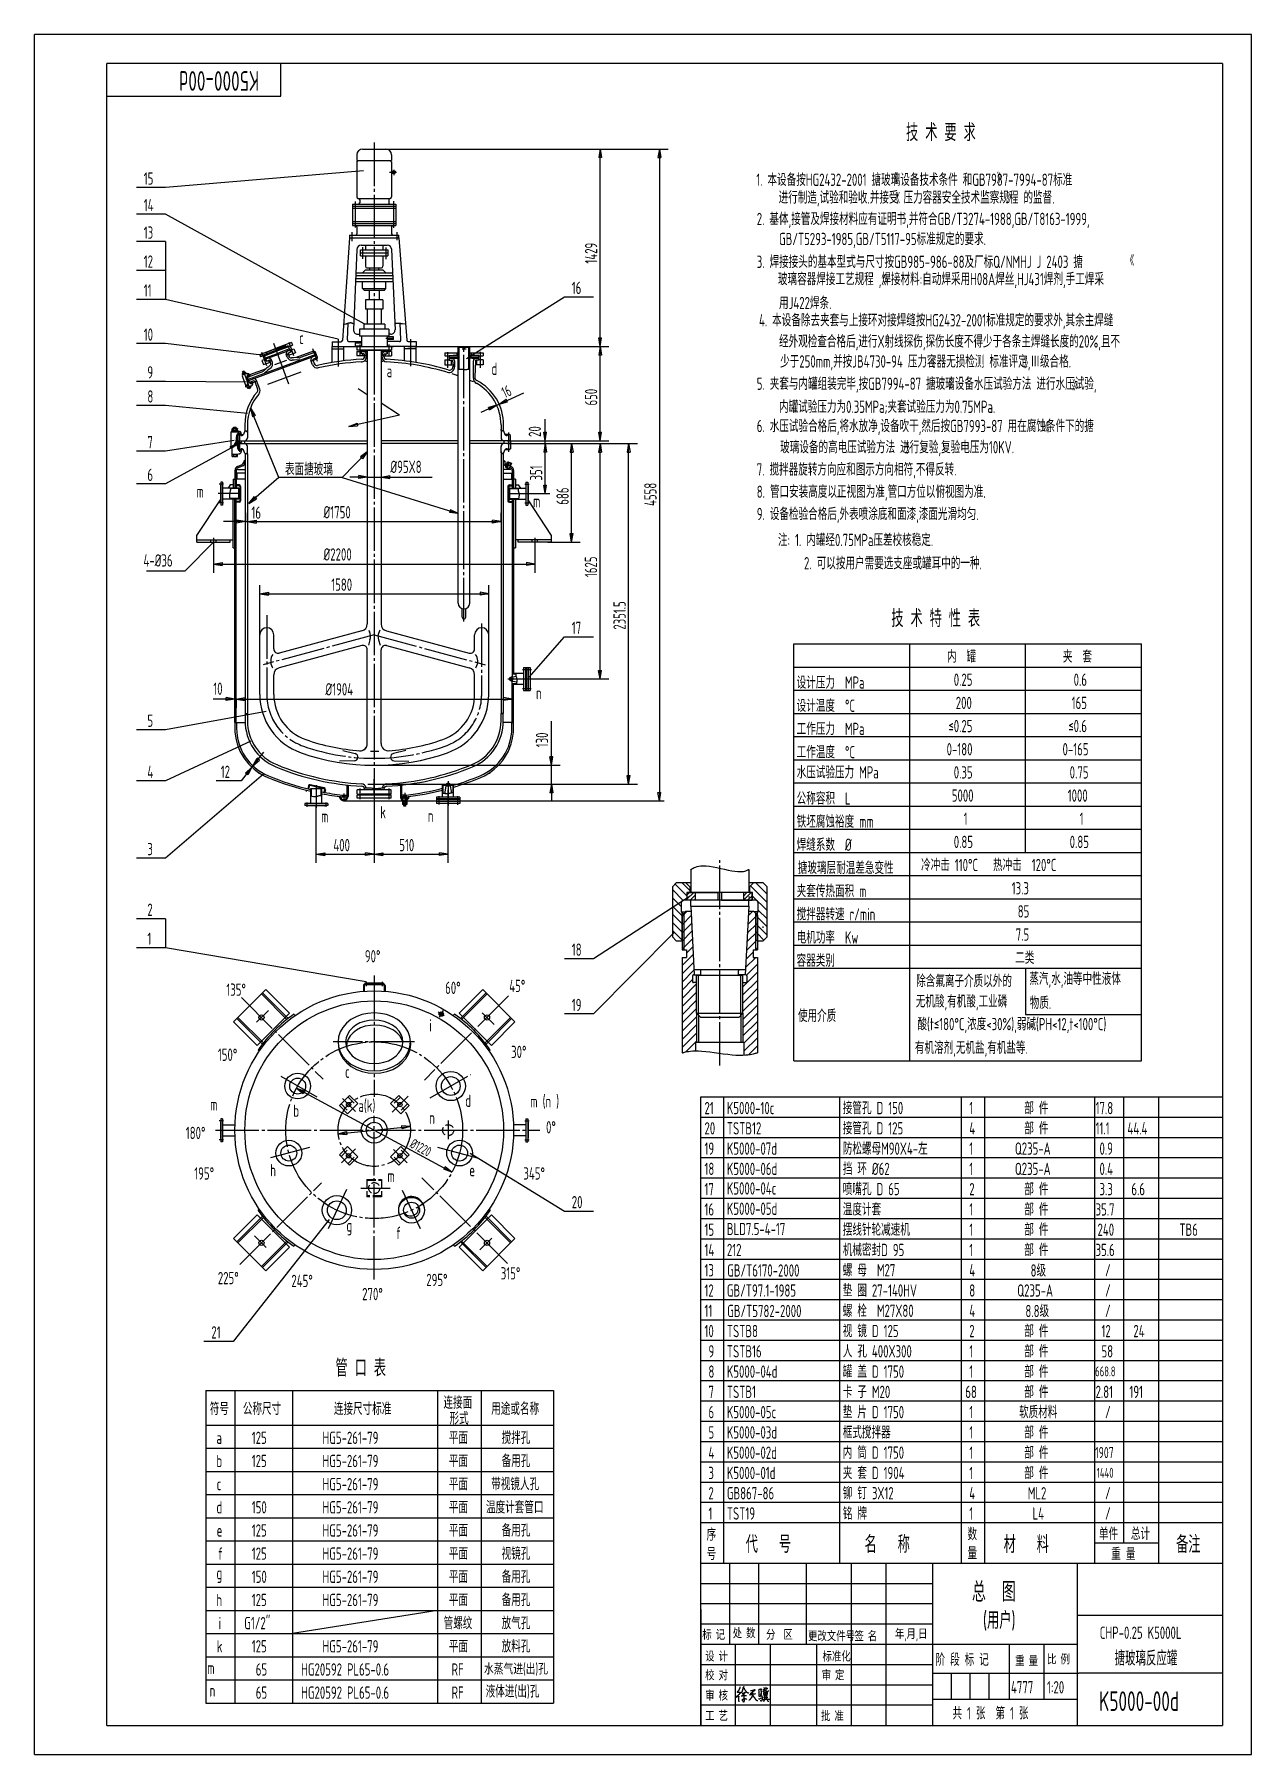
# Model space of a CAD drawing. Extents: x 231 to 66067, y -1596 to 5236.
# Drawn here: x 231 to 651, y -1596 to -1002 of the extents above; entities that cross this region are included whole.
import ezdxf

# ---------------------------------------------------------------- set-up
doc = ezdxf.new("R2010")
doc.units = 0
doc.linetypes.add('DASHDOT', pattern=[18, 15, -1, 1, -1])
doc.linetypes.add('DASHED', pattern=[4, 3, -1])
doc.layers.get('0').update_dxf_attribs({"color": 1, "linetype": 'DASHDOT'})
for name, color, linetype in [('1', 8, 'CONTINUOUS'), ('12', 134, 'CONTINUOUS'), ('2', 8, 'CONTINUOUS'), ('3', 8, 'DASHED'), ('5', 134, 'CONTINUOUS'), ('8', 94, 'DASHDOT'), ('9', 162, 'DASHED')]:
    doc.layers.add(name, color=color, linetype=linetype)
doc.styles.get("Standard").update_dxf_attribs({"font": 'isocp.shx', "width": 0.707, "bigfont": 'hztxt.shx'})

msp = doc.modelspace()

# ---------------------------------------------------------------- texts
at = {"layer": '12', "width": 65536, "attachment_point": 7}
for s, insert, char_height in [('标 记', (461.44, -1556.4), 3.4), ('处 数', (471.94, -1555.9), 3.4), ('分  区', (483.44, -1556.4), 3.4), ('更改文件号', (497.94, -1556.9), 3.4), ('签 名', (513.94, -1556.9), 3.4), ('年,月,日', (527.94, -1556.9), 3.4), ('设 计', (462.44, -1563.9), 3.4), ('标准化', (502.94, -1563.9), 3.4), ('阶 段 标 记', (541.94, -1565.4), 4.25), ('重 量', (569.44, -1565.4), 3.4), ('比 例', (580.44, -1564.9), 3.4), ('校 对', (462.44, -1570.4), 3.4), ('审 定', (502.65, -1570.4), 3.4), ('审 核', (462.44, -1577.4), 3.4), ('共 1 张  第 1 张', (547.78, -1583.9), 4.25), ('工 艺', (462.44, -1584.4), 3.4), ('批 准', (502.42, -1584.48), 3.4)]:
    msp.add_mtext(s, dxfattribs=dict(at, insert=insert, char_height=char_height))
at = {"layer": '2', "width": 65536, "attachment_point": 7}
for s, insert, char_height, rotation in [('K5000-00d', (308.54, -1014.7), 6.8, 180), ('1429', (425.21, -1081.18), 4.25, 90), ('16', (393.33, -1127.7), 3.825, 24.98613), ('650', (425.21, -1130.18), 4.25, 90), ('20', (405.78, -1141.02), 4.25, 90), ('351', (406.24, -1156.07), 4.25, 90), ('4558', (445.66, -1164.86), 4.25, 90), ('686', (415.37, -1164.44), 4.25, 90), ('1625', (425.16, -1189.44), 4.25, 90), ('2351.5', (435.04, -1207.6), 4.25, 90), ('130', (408.27, -1248.2), 4.25, 90), ('%%c1220', (360.27, -1386.16), 3.4, 331.63634)]:
    msp.add_mtext(s, dxfattribs=dict(at, insert=insert, char_height=char_height, rotation=rotation))
for s, insert, char_height in [('技 术 要 求', (531.77, -1038.89), 5.95), ('15', (268.72, -1053.92), 4.25), ('1. 本设备按HG2432-2001 搪玻璃设备技术条件 和GB7987-7994-87标准', (480.08, -1054.36), 4.25), ('《', (525.72, -1053.46), 3.4), ('》', (563.06, -1053.4), 3.4), ('进行制造,试验和验收.并接受 压力容器安全技术监察规程 的监督.', (487.79, -1061.47), 4.25), ('《', (526.48, -1060.36), 3.4), ('》', (566.41, -1060.34), 3.4), ('14', (268.72, -1063.09), 4.25), ('2. 基体,接管及焊接材料应有证明书,并符合GB/T3274-1988,GB/T8163-1999,', (480.25, -1068.87), 4.25), ('13', (268.72, -1072.58), 4.25), ('GB/T5293-1985,GB/T5117-95标准规定的要求.', (487.94, -1075.79), 4.25), ('12', (268.72, -1082.58), 4.25), ('3. 焊接接头的基本型式与尺寸按GB985-986-88及厂标Q/NMHJ J 2403 搪', (480.25, -1082.71), 4.25), ('《', (607.29, -1081.85), 3.4), ('玻璃容器焊接工艺规程 ,焊接材料:自动焊采用H08A焊丝,HJ431焊剂,手工焊采', (487.56, -1089.63), 4.25), ('》', (523.85, -1088.67), 3.4), ('11', (268.72, -1092.58), 4.25), ('16', (416.42, -1091.69), 4.25), ('用J422焊条.', (487.94, -1096.93), 4.25), ('4. 本设备除去夹套与上接环对接焊缝按HG2432-2001标准规定的要求外,其余主焊缝', (481.02, -1103.85), 4.25), ('10', (268.72, -1107.81), 4.25), ('c', (322.33, -1108.97), 4.25), ('经外观检查合格后,进行X射线探伤,探伤长度不得少于各条主焊缝长度的20%,且不', (487.94, -1111.16), 4.25), ('9', (269.97, -1120.84), 4.25), ('d', (388.7, -1119.65), 4.25), ('少于250mm,并按JB4730-94 压力容器无损检测 标准评定,Ⅲ级合格.', (488.33, -1118.08), 4.25), ('《', (538.68, -1117.19), 3.4), ('》', (572.24, -1117.33), 3.4), ('a', (352.54, -1120.41), 4.25), ('5. 夹套与内罐组装完毕,按GB7994-87 搪玻璃设备水压试验方法 进行水压试验,', (480.25, -1125.77), 4.25), ('《', (544.57, -1124.67), 3.4), ('》', (589.11, -1124.97), 3.4), ('8', (269.97, -1129.18), 4.25), ('内罐试验压力为0.35MPa;夹套试验压力为0.75MPa.', (487.94, -1133.07), 4.25), ('6. 水压试验合格后,将水放净,设备吹干,然后按GB7993-87 用在腐蚀条件下的搪', (480.25, -1140.37), 4.25), ('《', (578, -1139.48), 3.4), ('7', (269.97, -1144.98), 4.25), ('玻璃设备的高电压试验方法 进行复验,复验电压为10KV.', (488.33, -1147.68), 4.25), ('》', (531.49, -1146.93), 3.4), ('6', (269.97, -1156.24), 4.25), ('表面搪玻璃', (317.46, -1154.27), 4.25), ('%%c95X8', (353.83, -1153.48), 4.25), ('7. 搅拌器旋转方向应和图示方向相符,不得反转.', (480.25, -1155.37), 4.25), ('8. 管口安装高度以正视图为准,管口方位以俯视图为准.', (480.25, -1163.06), 4.25), ('m', (286.92, -1161.98), 4.25), ('m', (403.06, -1165.35), 4.25), ('16', (305.88, -1169.29), 4.25), ('%%c1750', (330.75, -1169.16), 4.25), ('9. 设备检验合格后,外表喷涂底和面漆,漆面光滑均匀.', (480.25, -1170.74), 4.25), ('注: 1. 内罐经0.75MPa压差校核稳定.', (487.56, -1178.75), 4.25), ('4-%%c36', (268.62, -1185.81), 4.25), ('%%c2200', (330.75, -1183.72), 4.25), ('2. 可以按用户需要选支座或罐耳中的一种.', (496.57, -1186.78), 4.25), ('1580', (333.41, -1194.16), 4.25), ('17', (416.42, -1209.08), 4.25), ('技 术 特 性 表', (526.68, -1206.69), 5.95), ('内  罐', (545.88, -1218.99), 4.25), ('夹  套', (585.88, -1218.99), 4.25), ('设计压力  MPa', (494.02, -1227.99), 4.25), ('0.25', (548.23, -1226.99), 4.25), ('0.6', (589.6, -1226.99), 4.25), ('10', (292.72, -1230.09), 4.25), ('%%c1904', (331.41, -1230.3), 4.25), ('n', (404.1, -1231.61), 4.25), ('设计温度  %%dC', (494.02, -1235.99), 4.25), ('200', (548.92, -1234.99), 4.25), ('165', (588.92, -1234.99), 4.25), ('5', (269.97, -1241.15), 4.25), ('工作压力  MPa', (494.02, -1243.99), 4.25), ('≤0.25', (546.39, -1242.99), 4.25), ('≤0.6', (587.76, -1242.99), 4.25), ('工作温度  %%dC', (494.02, -1251.99), 4.25), ('0-180', (545.77, -1250.99), 4.25), ('0-165', (585.77, -1250.99), 4.25), ('4', (269.97, -1258.83), 4.25), ('12', (295.29, -1258.78), 4.25), ('水压试验压力 MPa', (494.02, -1258.99), 4.25), ('0.35', (548.23, -1258.99), 4.25), ('0.75', (588.23, -1258.99), 4.25), ('公称容积  L', (494.02, -1267.99), 4.25), ('5000', (547.55, -1266.99), 4.25), ('1000', (587.55, -1266.99), 4.25), ('m', (329.94, -1274.15), 4.25), ('k', (350.34, -1272.73), 4.25), ('n', (366.75, -1273.99), 4.25), ('1', (551.65, -1274.99), 4.25), ('1', (591.65, -1274.99), 4.25), ('铁坯腐蚀裕度 mm', (494.02, -1275.99), 4.25), ('3', (269.97, -1285.49), 4.25), ('400', (334.14, -1284.1), 4.25), ('510', (356.89, -1284.1), 4.25), ('焊缝系数  %%c', (494.02, -1283.99), 4.25), ('0.85', (548.23, -1282.99), 4.25), ('0.85', (588.23, -1282.99), 4.25), ('搪玻璃层耐温差急变性', (494.42, -1291.99), 4.25), ('冷冲击 110%%dC   热冲击  120%%dC', (536.96, -1290.99), 4.25), ('13.3', (568.23, -1298.99), 4.25), ('夹套传热面积 m', (494.02, -1299.99), 4.25), ('2', (269.97, -1306.41), 4.25), ('搅拌器转速 r/min', (494.02, -1307.99), 4.25), ('85', (570.29, -1306.99), 4.25), ('1', (269.97, -1316.41), 4.25), ('电机功率  Kw', (494.02, -1315.99), 4.25), ('7.5', (569.6, -1314.99), 4.25), ('90%%d', (345.02, -1322.47), 4.25), ('18', (416.42, -1320.2), 4.25), ('二类', (569.43, -1322.99), 4.25), ('容器类别', (494.02, -1323.99), 4.25), ('135%%d', (297.22, -1334.02), 4.25), ('60%%d', (372.72, -1333.37), 4.25), ('45%%d', (394.84, -1332.72), 4.25), ('蒸汽,水,油等中性液体', (574.31, -1331.26), 4.25), ('19', (416.42, -1339.29), 4.25), ('物质.', (574.44, -1338.58), 4.25), ('i', (367.25, -1346.38), 4.25), ('150%%d', (294.29, -1356.48), 4.25), ('30%%d', (395.49, -1355.5), 4.25), ('c', (338.19, -1362.36), 4.25), ('m', (291.65, -1373.66), 4.25), ('b', (320.32, -1375.81), 4.25), ('a(k)', (342.78, -1374.5), 4.25), ('d', (379.67, -1372.37), 4.25), ('m (n )', (402.1, -1373.01), 4.25), ('21', (462.21, -1374.9), 4.25), ('K5000-10c', (469.94, -1374.9), 4.25), ('接管孔 D 150', (509.94, -1374.9), 4.25), ('1', (553.58, -1374.9), 4.25), ('部 件', (572.58, -1374.9), 4.25), ('17.8', (597.16, -1374.9), 4.25), ('n', (367.25, -1378.27), 4.25), ('0%%d', (407.54, -1381.53), 4.25), ('20', (462.21, -1381.9), 4.25), ('TSTB12', (469.94, -1381.9), 4.25), ('接管孔 D 125', (509.94, -1381.9), 4.25), ('4', (553.58, -1381.9), 4.25), ('部 件', (572.58, -1381.9), 4.25), ('11.1', (597.16, -1381.9), 4.25), ('44.4', (608.16, -1381.9), 4.25), ('180%%d', (283.22, -1383.49), 4.25), ('19', (462.21, -1388.9), 4.25), ('K5000-07d', (469.94, -1388.9), 4.25), ('防松螺母M90X4-左', (509.94, -1388.9), 4.25), ('1', (553.58, -1388.9), 4.25), ('Q235-A', (569.33, -1388.9), 4.25), ('0.9', (598.52, -1388.9), 4.25), ('195%%d', (286.15, -1397.48), 4.25), ('h', (312.35, -1396.35), 4.25), ('m', (352.79, -1398.32), 4.25), ('e', (381.06, -1396.35), 4.25), ('345%%d', (399.73, -1397.48), 4.25), ('18', (462.21, -1395.9), 4.25), ('K5000-06d', (469.94, -1395.9), 4.25), ('挡 环 %%c62', (509.94, -1395.9), 4.25), ('1', (553.58, -1395.9), 4.25), ('Q235-A', (569.33, -1395.9), 4.25), ('0.4', (598.52, -1395.9), 4.25), ('17', (462.21, -1402.9), 4.25), ('K5000-04c', (469.94, -1402.66), 4.25), ('喷嘴孔 D 65', (509.94, -1402.9), 4.25), ('2', (553.58, -1402.9), 4.25), ('部 件', (572.58, -1402.9), 4.25), ('3.3', (598.52, -1402.9), 4.25), ('6.6', (609.52, -1402.9), 4.25), ('20', (416.42, -1407.38), 4.25), ('16', (462.21, -1409.9), 4.25), ('K5000-05d', (469.94, -1409.66), 4.25), ('温度计套', (509.94, -1409.9), 4.25), ('1', (553.58, -1409.9), 4.25), ('部 件', (572.58, -1409.9), 4.25), ('35.7', (597.16, -1409.9), 4.25), ('g', (338.65, -1416.73), 4.25), ('15', (462.21, -1416.9), 4.25), ('BLD7.5-4-17', (469.94, -1416.66), 4.25), ('摆线针轮减速机', (509.94, -1416.9), 4.25), ('1', (553.58, -1416.9), 4.25), ('部 件', (572.58, -1416.9), 4.25), ('240', (597.84, -1416.9), 4.25), ('TB6', (626.08, -1416.9), 4.25), ('f', (355.75, -1418.04), 4.25), ('14', (462.21, -1423.9), 4.25), ('212', (469.94, -1423.9), 4.25), ('机械密封D 95', (509.94, -1423.9), 4.25), ('1', (553.58, -1423.9), 4.25), ('部 件', (572.58, -1423.9), 4.25), ('35.6', (597.16, -1423.9), 4.25), ('225%%d', (294.29, -1433.6), 4.25), ('245%%d', (319.67, -1434.58), 4.25), ('295%%d', (366.21, -1434.25), 4.25), ('315%%d', (391.92, -1431.97), 4.25), ('13', (462.21, -1430.9), 4.25), ('GB/T6170-2000', (470.05, -1430.98), 4.25), ('螺 母  M27', (509.94, -1430.9), 4.25), ('4', (553.58, -1430.9), 4.25), ('8级', (574.74, -1430.99), 4.25), ('/', (600.44, -1430.9), 4.25), ('270%%d', (344.08, -1439.13), 4.25), ('12', (462.21, -1437.9), 4.25), ('GB/T97.1-1985', (469.94, -1437.9), 4.25), ('垫 圈 27-140HV', (509.94, -1437.9), 4.25), ('8', (553.58, -1437.9), 4.25), ('Q235-A', (570.15, -1437.9), 4.25), ('/', (600.44, -1437.9), 4.25), ('11', (462.21, -1444.9), 4.25), ('GB/T5782-2000', (470.05, -1444.98), 4.25), ('螺 栓  M27X80', (509.94, -1444.9), 4.25), ('4', (553.58, -1444.9), 4.25), ('8.8级', (572.96, -1444.99), 4.25), ('/', (600.44, -1444.9), 4.25), ('21', (292.05, -1452.36), 4.25), ('10', (462.21, -1451.9), 4.25), ('TSTB8', (469.94, -1451.9), 4.25), ('视 镜 D 125', (509.94, -1451.9), 4.25), ('2', (553.58, -1451.9), 4.25), ('部 件', (572.58, -1451.9), 4.25), ('12', (599.21, -1451.9), 4.25), ('24', (610.21, -1451.9), 4.25), ('9', (463.58, -1458.9), 4.25), ('TSTB16', (469.94, -1458.9), 4.25), ('人 孔 400X300', (509.94, -1458.9), 4.25), ('1', (553.58, -1458.9), 4.25), ('部 件', (572.58, -1458.9), 4.25), ('58', (599.21, -1458.9), 4.25), ('管 口 表', (334.89, -1465.52), 5.95), ('罐 盖 D 1750', (509.94, -1465.9), 4.25), ('部 件', (572.58, -1465.9), 4.25), ('8', (463.58, -1465.9), 4.25), ('K5000-04d', (469.94, -1465.9), 4.25), ('1', (553.58, -1465.9), 4.25), ('668.8', (597.02, -1465.4), 3.4), ('连接面', (372.14, -1476.63), 4.25), ('7', (463.58, -1472.9), 4.25), ('TSTB1', (469.94, -1472.9), 4.25), ('卡 子 M20', (509.94, -1472.9), 4.25), ('68', (552.21, -1472.9), 4.25), ('部 件', (572.58, -1472.9), 4.25), ('2.81', (597.16, -1472.9), 4.25), ('191', (608.84, -1472.9), 4.25), ('符号', (291.51, -1478.76), 4.25), ('公称尺寸', (302.92, -1478.76), 4.25), ('连接尺寸标准', (334.33, -1478.76), 4.25), ('形式', (374.22, -1482.1), 4.25), ('用途或名称', (388.62, -1478.76), 4.25), ('6', (463.58, -1479.9), 4.25), ('K5000-05c', (469.94, -1479.9), 4.25), ('垫 片 D 1750', (509.94, -1479.9), 4.25), ('1', (553.58, -1479.9), 4.25), ('软质材料', (570.76, -1479.9), 4.25), ('/', (600.44, -1479.9), 4.25), ('125', (306, -1488.76), 4.25), ('HG5-261-79', (330.4, -1488.76), 4.25), ('平面', (374.01, -1488.76), 4.25), ('搅拌孔', (392.21, -1488.76), 4.25), ('5', (463.58, -1486.9), 4.25), ('K5000-03d', (469.94, -1486.9), 4.25), ('框式搅拌器', (509.94, -1486.9), 4.25), ('1', (553.58, -1486.9), 4.25), ('部 件', (572.58, -1486.9), 4.25), ('a', (293.8, -1488.76), 4.25), ('4', (463.58, -1493.9), 4.25), ('K5000-02d', (469.94, -1493.9), 4.25), ('内 筒 D 1750', (509.94, -1493.9), 4.25), ('1', (553.58, -1493.9), 4.25), ('部 件', (572.58, -1493.9), 4.25), ('1907', (597.02, -1493.65), 3.825), ('b', (293.8, -1496.76), 4.25), ('125', (306, -1496.76), 4.25), ('HG5-261-79', (330.4, -1496.76), 4.25), ('平面', (374.01, -1496.76), 4.25), ('备用孔', (392.21, -1496.76), 4.25), ('3', (463.58, -1500.9), 4.25), ('K5000-01d', (469.94, -1500.9), 4.25), ('夹 套 D 1904', (509.94, -1500.9), 4.25), ('1', (553.58, -1500.9), 4.25), ('部 件', (572.58, -1500.9), 4.25), ('c', (293.87, -1504.76), 4.25), ('HG5-261-79', (330.4, -1504.76), 4.25), ('平面', (374.01, -1504.76), 4.25), ('带视镜人孔', (388.62, -1504.76), 4.25), ('1440', (597.57, -1500.4), 3.4), ('d', (293.8, -1512.76), 4.25), ('150', (306, -1512.76), 4.25), ('HG5-261-79', (330.4, -1512.76), 4.25), ('平面', (374.01, -1512.76), 4.25), ('温度计套管口', (386.83, -1512.76), 4.25), ('2', (463.58, -1507.9), 4.25), ('GB867-86', (469.94, -1507.9), 4.25), ('铆 钉 3X12', (509.94, -1507.9), 4.25), ('4', (553.58, -1507.9), 4.25), ('ML2', (573.77, -1507.9), 4.25), ('/', (600.44, -1507.9), 4.25), ('1', (463.58, -1514.9), 4.25), ('TST19', (469.94, -1514.9), 4.25), ('铭 牌', (509.94, -1514.9), 4.25), ('1', (553.58, -1514.9), 4.25), ('L4', (575.41, -1514.9), 4.25), ('/', (600.44, -1514.9), 4.25), ('e', (293.87, -1520.76), 4.25), ('125', (306, -1520.76), 4.25), ('HG5-261-79', (330.4, -1520.76), 4.25), ('平面', (374.01, -1520.76), 4.25), ('备用孔', (392.21, -1520.76), 4.25), ('序', (462.96, -1522.23), 4.25), ('代   号', (476.45, -1526.4), 5.95), ('名   称', (517.45, -1526.4), 5.95), ('数', (552.96, -1522.07), 4.25), ('材   料', (565.45, -1526.4), 5.95), ('单件', (598.35, -1521.9), 4.25), ('总计', (609.35, -1521.9), 4.25), ('备注', (624.95, -1526.4), 5.95), ('f', (294.28, -1528.76), 4.25), ('125', (306, -1528.76), 4.25), ('HG5-261-79', (330.4, -1528.76), 4.25), ('平面', (374.01, -1528.76), 4.25), ('视镜孔', (392.21, -1528.76), 4.25), ('号', (462.96, -1528.82), 4.25), ('量', (552.96, -1528.6), 4.25), ('重 量', (602.58, -1528.9), 4.25), ('g', (293.8, -1536.76), 4.25), ('150', (306, -1536.76), 4.25), ('HG5-261-79', (330.4, -1536.76), 4.25), ('平面', (374.01, -1536.76), 4.25), ('备用孔', (392.21, -1536.76), 4.25), ('总  图', (554.51, -1543.26), 6.8), ('h', (293.8, -1544.76), 4.25), ('125', (306, -1544.76), 4.25), ('HG5-261-79', (330.4, -1544.76), 4.25), ('平面', (374.01, -1544.76), 4.25), ('备用孔', (392.21, -1544.76), 4.25), ('i', (294.55, -1552.76), 4.25), ('G1/2"', (303.4, -1552.76), 4.25), ('管螺纹', (372.21, -1552.76), 4.25), ('放气孔', (392.21, -1552.76), 4.25), ('(用户)', (558.3, -1553.22), 5.95), ('放料孔', (392.21, -1560.76), 4.25), ('CHP-0.25 K5000L', (598.63, -1556.07), 4.25), ('k', (293.94, -1560.76), 4.25), ('125', (306, -1560.76), 4.25), ('HG5-261-79', (330.4, -1560.76), 4.25), ('平面', (374.01, -1560.76), 4.25), ('搪玻璃反应罐', (603.72, -1565.35), 5.1), ('m', (290.64, -1568.21), 4.25), ('65', (307.37, -1568.76), 4.25), ('HG20592 PL65-0.6', (323.02, -1568.76), 4.25), ('RF', (374.93, -1568.76), 4.25), ('水蒸气进(出)孔', (386.1, -1568.76), 3.825), ('n', (291.46, -1576.05), 4.25), ('65', (307.37, -1576.76), 4.25), ('HG20592 PL65-0.6', (323.02, -1576.76), 4.25), ('RF', (374.93, -1576.76), 4.25), ('液体进(出)孔', (386.71, -1576.76), 4.25), ('4777', (567.97, -1574.9), 4.25), ('1:20', (580.41, -1574.9), 4.25), ('K5000-00d', (598.36, -1580.97), 6.8)]:
    msp.add_mtext(s, dxfattribs=dict(at, insert=insert, char_height=char_height))

# ---------------------------------------------------------------- blocks, each defined once
blk = doc.blocks.new('Cadt1')
at = {"layer": '2'}
for p, q in [((454.84, -1301.07), (451.13, -1297.36)), ((454.13, -1303.18), (451.13, -1300.18)), ((456.13, -1299.53), (452.05, -1295.45)), ((457.13, -1297.7), (454.46, -1295.03, 1)), ((454.46, -1306.35), (451.13, -1303.01)), ((454.46, -1309.17), (451.13, -1305.84)), ((454.46, -1312), (451.13, -1308.67)), ((454.46, -1314.83), (451.13, -1311.5))]:
    blk.add_line(p, q, dxfattribs=at)
blk = doc.blocks.new('Cadt2')
at = {"layer": '2'}
for p, q in [((483.79, -1301.74), (478.11, -1296.05)), ((483.79, -1304.57), (478.79, -1299.57)), ((483.79, -1298.91), (479.91, -1295.03, 1)), ((483.79, -1307.39), (480.79, -1304.39)), ((483.79, -1310.22), (480.46, -1306.89)), ((483.79, -1313.05), (480.46, -1309.72)), ((482.7, -1314.79), (480.46, -1312.55))]:
    blk.add_line(p, q, dxfattribs=at)
blk = doc.blocks.new('Cadt3')
at = {"layer": '2'}
for p, q in [((456.29, -1299.14), (457.07, -1298.36, 1)), ((456.29, -1300.56), (458.49, -1298.36)), ((457.24, -1301.03), (459.13, -1299.14)), ((458.65, -1301.03), (459.13, -1300.55))]:
    blk.add_line(p, q, dxfattribs=at)
blk = doc.blocks.new('Cadt4')
at = {"layer": '2'}
for p, q in [((475.79, -1299.44), (476.87, -1298.36, 1)), ((475.79, -1300.86), (478.29, -1298.36)), ((477.03, -1301.03), (478.63, -1299.44)), ((478.45, -1301.03), (478.63, -1300.85))]:
    blk.add_line(p, q, dxfattribs=at)
blk = doc.blocks.new('Cadt5')
at = {"layer": '2'}
for p, q in [((456.29, -1304.8), (454.46, -1306.63, 1)), ((457.62, -1306.3), (454.46, -1309.46)), ((457.76, -1308.99), (454.46, -1312.29)), ((457.89, -1311.69), (454.46, -1315.12)), ((458.03, -1314.38), (454.46, -1317.95)), ((455.96, -1319.27), (458.16, -1317.07)), ((454.46, -1323.6), (458.3, -1319.77)), ((454.46, -1326.43), (458.43, -1322.46)), ((454.46, -1329.26), (458.57, -1325.15)), ((454.46, -1332.09), (458.13, -1328.42)), ((454.46, -1334.92), (459.46, -1329.92)), ((454.46, -1337.75), (459.46, -1332.75)), ((454.46, -1340.57), (459.46, -1335.57)), ((454.46, -1343.4), (459.46, -1338.4)), ((454.46, -1346.23), (459.46, -1341.23)), ((454.46, -1349.06), (459.46, -1344.06)), ((454.46, -1351.89), (459.46, -1346.89)), ((455.8, -1353.38), (459.46, -1349.72)), ((458.97, -1353.04), (459.13, -1352.88))]:
    blk.add_line(p, q, dxfattribs=at)
blk = doc.blocks.new('Cadt6')
at = {"layer": '2'}
for p, q in [((454.46, -1353.69), (454.46, -1353.69, 1)), ((454.46, -1353.69), (454.47, -1353.69)), ((454.47, -1353.69), (454.51, -1353.68)), ((454.51, -1353.68), (454.57, -1353.67)), ((454.57, -1353.67), (454.67, -1353.64)), ((454.67, -1353.64), (454.83, -1353.6)), ((454.83, -1353.6), (455.05, -1353.55)), ((455.05, -1353.55), (455.33, -1353.48)), ((455.33, -1353.48), (455.7, -1353.4)), ((455.7, -1353.4), (456.16, -1353.3)), ((456.16, -1353.3), (456.72, -1353.21)), ((456.72, -1353.21), (457.39, -1353.13)), ((457.39, -1353.13), (458.17, -1353.06)), ((458.17, -1353.06), (459.08, -1353.03)), ((459.08, -1353.03), (460.12, -1353.04)), ((460.12, -1353.04), (461.3, -1353.11)), ((461.3, -1353.11), (462.63, -1353.23)), ((462.63, -1353.23), (464.07, -1353.39)), ((464.07, -1353.39), (465.59, -1353.59)), ((465.59, -1353.59), (467.15, -1353.8)), ((467.15, -1353.8), (468.71, -1354.01)), ((468.71, -1354.01), (470.25, -1354.2)), ((470.25, -1354.2), (471.71, -1354.35)), ((477.21, -1354.37), (477.94, -1354.26)), ((477.94, -1354.26), (478.55, -1354.15)), ((478.55, -1354.15), (479.07, -1354.04)), ((479.07, -1354.04), (479.48, -1353.94)), ((479.48, -1353.94), (479.8, -1353.85)), ((479.8, -1353.85), (480.05, -1353.79)), ((480.05, -1353.79), (480.22, -1353.75)), ((480.22, -1353.75), (480.34, -1353.72)), ((480.34, -1353.72), (480.41, -1353.7)), ((480.41, -1353.7), (480.46, -1353.69)), ((480.45, -1353.7), (480.46, -1353.69)), ((471.71, -1354.35), (473.08, -1354.46)), ((473.08, -1354.46), (474.31, -1354.51)), ((474.31, -1354.51), (475.4, -1354.5)), ((475.4, -1354.5), (476.37, -1354.45)), ((476.37, -1354.45), (477.21, -1354.37))]:
    blk.add_line(p, q, dxfattribs=at)
blk = doc.blocks.new('Cadt7')
at = {"layer": '2'}
for p, q in [((457.46, -1290.49), (457.47, -1290.48)), ((457.46, -1290.49), (457.46, -1290.49, 1)), ((457.47, -1290.48), (457.49, -1290.47)), ((457.49, -1290.47), (457.54, -1290.44)), ((457.54, -1290.44), (457.61, -1290.39)), ((457.61, -1290.39), (457.73, -1290.32)), ((457.73, -1290.32), (457.88, -1290.23)), ((457.88, -1290.23), (458.09, -1290.1)), ((458.09, -1290.1), (458.36, -1289.93)), ((458.36, -1289.93), (458.7, -1289.75)), ((458.7, -1289.75), (459.12, -1289.56)), ((459.12, -1289.56), (459.63, -1289.39)), ((459.63, -1289.39), (460.24, -1289.24)), ((460.24, -1289.24), (460.97, -1289.14)), ((460.97, -1289.14), (461.82, -1289.1)), ((461.82, -1289.1), (462.81, -1289.14)), ((462.81, -1289.14), (463.94, -1289.27)), ((463.94, -1289.27), (465.17, -1289.47)), ((465.17, -1289.47), (466.48, -1289.72)), ((466.48, -1289.72), (467.82, -1290.01)), ((467.82, -1290.01), (469.15, -1290.29)), ((469.15, -1290.29), (470.44, -1290.57)), ((470.44, -1290.57), (471.65, -1290.8)), ((471.65, -1290.8), (472.74, -1290.98)), ((472.74, -1290.98), (473.67, -1291.08)), ((473.67, -1291.08), (474.46, -1291.11)), ((474.46, -1291.11), (475.13, -1291.09)), ((475.13, -1291.09), (475.67, -1291.03)), ((475.67, -1291.03), (476.11, -1290.94)), ((476.11, -1290.94), (476.46, -1290.83)), ((476.46, -1290.83), (476.74, -1290.72)), ((476.74, -1290.72), (476.96, -1290.61)), ((476.96, -1290.61), (477.12, -1290.53)), ((477.12, -1290.53), (477.25, -1290.47)), ((477.25, -1290.47), (477.34, -1290.43)), ((477.34, -1290.43), (477.4, -1290.4)), ((477.4, -1290.4), (477.43, -1290.38)), ((477.43, -1290.38), (477.46, -1290.37)), ((477.45, -1290.37), (477.46, -1290.37))]:
    blk.add_line(p, q, dxfattribs=at)
blk = doc.blocks.new('Cadt8')
at = {"layer": '2'}
for p, q in [((397.89, -1159.08), (397.88, -1159.25)), ((397.88, -1159.25), (397.89, -1159.41)), ((397.9, -1158.92), (397.89, -1159.08)), ((397.89, -1159.41), (397.92, -1159.57)), ((397.92, -1158.76), (397.9, -1158.92)), ((397.93, -1158.69), (397.92, -1158.76, 1)), ((397.92, -1159.57), (397.95, -1159.72)), ((397.95, -1159.72), (398, -1159.88)), ((398, -1159.88), (398.05, -1160.05)), ((398.06, -1162.37), (398.03, -1162.49)), ((398.05, -1160.05), (398.11, -1160.22)), ((398.13, -1161.97), (398.06, -1162.37)), ((398.11, -1160.22), (398.16, -1160.41)), ((398.19, -1161.58), (398.13, -1161.97)), ((398.16, -1160.41), (398.21, -1160.63)), ((398.23, -1161.21), (398.19, -1161.58)), ((398.21, -1160.63), (398.23, -1160.9)), ((398.23, -1160.9), (398.23, -1161.21))]:
    blk.add_line(p, q, dxfattribs=at)
blk = doc.blocks.new('Cadt9')
at = {"layer": '2'}
for p, q in [((298.29, -1160.63), (298.26, -1160.9)), ((298.26, -1160.9), (298.26, -1161.21)), ((298.26, -1161.21), (298.3, -1161.58)), ((298.33, -1160.41), (298.29, -1160.63)), ((298.3, -1161.58), (298.36, -1161.97)), ((298.39, -1160.22), (298.33, -1160.41)), ((298.36, -1161.97), (298.43, -1162.37)), ((298.45, -1160.05), (298.39, -1160.22)), ((298.43, -1162.37), (298.46, -1162.49)), ((298.5, -1159.88), (298.45, -1160.05)), ((298.54, -1159.72), (298.5, -1159.88)), ((298.58, -1159.57), (298.54, -1159.72)), ((298.56, -1158.69), (298.57, -1158.76, 1)), ((298.57, -1158.76), (298.59, -1158.92)), ((298.6, -1159.41), (298.58, -1159.57)), ((298.59, -1158.92), (298.61, -1159.08)), ((298.61, -1159.25), (298.6, -1159.41)), ((298.61, -1159.08), (298.61, -1159.25))]:
    blk.add_line(p, q, dxfattribs=at)
blk = doc.blocks.new('Cadt10')
at = {"layer": '2'}
for p, q in [((371.97, -1264.14), (371.85, -1264.11)), ((372.36, -1264.21), (371.97, -1264.14)), ((372.76, -1264.27), (372.36, -1264.21)), ((373.13, -1264.31), (372.76, -1264.27)), ((373.44, -1264.31), (373.13, -1264.31)), ((373.7, -1264.29), (373.44, -1264.31)), ((373.93, -1264.24), (373.7, -1264.29)), ((374.12, -1264.19), (373.93, -1264.24)), ((374.29, -1264.13), (374.12, -1264.19)), ((374.46, -1264.08), (374.29, -1264.13)), ((374.61, -1264.03), (374.46, -1264.08)), ((374.77, -1264), (374.61, -1264.03)), ((374.93, -1263.97), (374.77, -1264)), ((375.09, -1263.96), (374.93, -1263.97)), ((375.26, -1263.97), (375.09, -1263.96)), ((375.42, -1263.98), (375.26, -1263.97)), ((375.57, -1264), (375.42, -1263.98)), ((375.65, -1264.01), (375.57, -1264, 1))]:
    blk.add_line(p, q, dxfattribs=at)
blk = doc.blocks.new('Cadt11')
at = {"layer": '2'}
for p, q in [((326.47, -1265.11), (326.35, -1265.09)), ((326.86, -1265.19), (326.47, -1265.11)), ((327.26, -1265.25), (326.86, -1265.19)), ((328.43, -1265.21), (328.2, -1265.26)), ((328.62, -1265.16), (328.43, -1265.21)), ((328.79, -1265.1), (328.62, -1265.16)), ((328.96, -1265.05), (328.79, -1265.1)), ((329.11, -1265), (328.96, -1265.05)), ((329.27, -1264.97), (329.11, -1265)), ((329.43, -1264.95), (329.27, -1264.97)), ((329.59, -1264.94), (329.43, -1264.95)), ((329.76, -1264.94), (329.59, -1264.94)), ((329.92, -1264.95), (329.76, -1264.94)), ((330.07, -1264.97), (329.92, -1264.95)), ((330.15, -1264.98), (330.07, -1264.97, 1)), ((327.63, -1265.28), (327.26, -1265.25)), ((327.94, -1265.28), (327.63, -1265.28)), ((328.2, -1265.26), (327.94, -1265.28))]:
    blk.add_line(p, q, dxfattribs=at)
blk = doc.blocks.new('Cadt12')
at = {"layer": '2'}
for p, q in [((397.14, -1223.08), (397.13, -1223.25)), ((397.13, -1223.25), (397.14, -1223.41)), ((397.15, -1222.92), (397.14, -1223.08)), ((397.14, -1223.41), (397.17, -1223.57)), ((397.17, -1222.76), (397.15, -1222.92)), ((397.18, -1222.69), (397.17, -1222.76, 1)), ((397.17, -1223.57), (397.2, -1223.72)), ((397.2, -1223.72), (397.25, -1223.88)), ((397.25, -1223.88), (397.3, -1224.05)), ((397.31, -1226.37), (397.28, -1226.49)), ((397.3, -1224.05), (397.36, -1224.22)), ((397.38, -1225.97), (397.31, -1226.37)), ((397.36, -1224.22), (397.41, -1224.41)), ((397.44, -1225.58), (397.38, -1225.97)), ((397.41, -1224.41), (397.46, -1224.63)), ((397.48, -1225.21), (397.44, -1225.58)), ((397.46, -1224.63), (397.48, -1224.9)), ((397.48, -1224.9), (397.48, -1225.21))]:
    blk.add_line(p, q, dxfattribs=at)
blk = doc.blocks.new('Cadt13')
at = {"layer": '2'}
for p, q in [((303.7, -1170.27), (300.74, -1169.78)), ((300.74, -1170.76), (300.74, -1169.78)), ((303.7, -1169.7), (303.7, -1173.27)), ((304.5, -1170.37), (304.5, -1167.27)), ((304.5, -1170.27), (307.46, -1169.78)), ((307.46, -1169.78), (307.46, -1170.76)), ((392, -1170.27), (389.04, -1169.78)), ((389.04, -1170.76), (389.04, -1169.78)), ((392, -1170.27), (392, -1167.27)), ((303.7, -1170.27), (296.2, -1170.27)), ((303.7, -1170.27), (300.74, -1170.76)), ((303.7, -1170.27), (392, -1170.27, 1)), ((304.5, -1170.27), (307.46, -1170.76)), ((392, -1170.27), (389.04, -1170.76))]:
    blk.add_line(p, q, dxfattribs=at)
blk = doc.blocks.new('Cadt14')
at = {"layer": '2'}
for p, q in [((315.29, -1155.06), (305.54, -1131.12)), ((305.54, -1131.12), (307.12, -1133.68)), ((305.54, -1131.12), (306.2, -1134.05)), ((307.12, -1133.68), (306.2, -1134.05)), ((337.23, -1155.06), (315.29, -1155.06, 1))]:
    blk.add_line(p, q, dxfattribs=at)
blk = doc.blocks.new('Cadt15')
at = {"layer": '2'}
for p, q in [((315.29, -1155.06), (305.01, -1163.96, 1)), ((305.01, -1163.96), (306.93, -1161.65)), ((305.01, -1163.96), (307.57, -1162.39)), ((306.93, -1161.65), (307.57, -1162.39))]:
    blk.add_line(p, q, dxfattribs=at)
blk = doc.blocks.new('Cadt16')
at = {"layer": '2'}
for p, q in [((337.23, -1155.06), (345.87, -1146.17, 1)), ((345.87, -1146.17), (343.46, -1147.95)), ((345.87, -1146.17), (344.16, -1148.64)), ((343.46, -1147.95), (344.16, -1148.64))]:
    blk.add_line(p, q, dxfattribs=at)
blk = doc.blocks.new('Cadt17')
at = {"layer": '2'}
for p, q in [((337.23, -1155.06), (377.21, -1167.51, 1)), ((374.53, -1166.16), (374.24, -1167.11)), ((377.21, -1167.51), (374.24, -1167.11)), ((377.21, -1167.51), (374.53, -1166.16))]:
    blk.add_line(p, q, dxfattribs=at)
blk = doc.blocks.new('Cadt18')
at = {"layer": '2'}
for p, q in [((345.87, -1154.87), (339.87, -1154.87)), ((345.87, -1154.87), (342.91, -1154.37)), ((342.91, -1155.36), (342.91, -1154.37)), ((345.87, -1154.87), (342.91, -1155.36)), ((345.87, -1154.42), (345.87, -1157.87, 1)), ((345.87, -1154.87), (350.62, -1154.87)), ((350.62, -1154.23), (350.62, -1157.87)), ((350.62, -1154.87), (353.58, -1154.37)), ((350.62, -1154.87), (353.58, -1155.36)), ((350.62, -1154.87), (368.25, -1154.87)), ((353.58, -1155.36), (353.58, -1154.37))]:
    blk.add_line(p, q, dxfattribs=at)
blk = doc.blocks.new('Cadt19')
at = {"layer": '2'}
for p, q in [((292.8, -1178.47), (292.8, -1187.93, 1)), ((403.7, -1178.47), (403.7, -1187.93)), ((292.8, -1184.93), (295.76, -1184.44)), ((292.8, -1184.93), (403.7, -1184.93)), ((292.8, -1184.93), (295.76, -1185.42)), ((295.76, -1184.44), (295.76, -1185.42)), ((403.7, -1184.93), (400.74, -1184.44)), ((400.74, -1184.44), (400.74, -1185.42)), ((403.7, -1184.93), (400.74, -1185.42))]:
    blk.add_line(p, q, dxfattribs=at)
blk = doc.blocks.new('Cadt20')
at = {"layer": '2'}
for p, q in [((308.75, -1211.18), (308.75, -1192.17, 1)), ((387.75, -1213.01), (387.75, -1192.17)), ((308.75, -1195.17), (311.71, -1194.68)), ((308.75, -1195.17), (387.75, -1195.17)), ((308.75, -1195.17), (311.71, -1195.67)), ((311.71, -1194.68), (311.71, -1195.67)), ((387.75, -1195.17), (384.79, -1194.68)), ((384.79, -1194.68), (384.79, -1195.67)), ((387.75, -1195.17), (384.79, -1195.67))]:
    blk.add_line(p, q, dxfattribs=at)
blk = doc.blocks.new('Cadt21')
at = {"layer": '2'}
for p, q in [((395.85, -1233.31), (395.85, -1228.53)), ((300.15, -1231.53), (292.65, -1231.53)), ((300.15, -1231.53), (297.19, -1231.04)), ((297.19, -1232.03), (297.19, -1231.04)), ((300.15, -1231.53), (297.19, -1232.03)), ((300.15, -1231.28), (300.15, -1234.53)), ((300.15, -1231.53), (395.85, -1231.53, 1)), ((300.65, -1231.53), (303.61, -1231.04)), ((300.65, -1231.33), (300.65, -1234.53)), ((300.65, -1231.53), (303.61, -1232.03)), ((303.61, -1231.04), (303.61, -1232.03)), ((395.85, -1231.53), (392.89, -1231.04)), ((392.89, -1232.03), (392.89, -1231.04)), ((395.85, -1231.53), (392.89, -1232.03))]:
    blk.add_line(p, q, dxfattribs=at)
blk = doc.blocks.new('Cadt22')
at = {"layer": '2'}
for p, q in [((409.53, -1143.34), (419.37, -1143.34)), ((416.37, -1143.34), (415.87, -1146.3)), ((415.87, -1146.3), (416.86, -1146.3)), ((416.37, -1177.34), (416.37, -1143.34)), ((416.37, -1143.34), (416.86, -1146.3)), ((416.37, -1177.34), (415.87, -1174.38)), ((415.87, -1174.38), (416.86, -1174.38)), ((416.37, -1177.34), (416.86, -1174.38)), ((408.16, -1177.34), (419.37, -1177.34, 1))]:
    blk.add_line(p, q, dxfattribs=at)
blk = doc.blocks.new('Cadt23')
at = {"layer": '2'}
for p, q in [((407.24, -1142.34), (406.75, -1139.38)), ((406.75, -1139.38), (407.74, -1139.38)), ((407.24, -1142.34), (407.24, -1134.84)), ((407.24, -1142.34), (407.74, -1139.38)), ((394.24, -1143.34), (410.24, -1143.34)), ((394.29, -1142.34), (410.24, -1142.34)), ((407.24, -1143.34), (406.75, -1146.3)), ((407.74, -1146.3), (406.75, -1146.3)), ((407.24, -1160.59), (407.24, -1142.34, 1)), ((407.24, -1143.34), (407.74, -1146.3)), ((407.24, -1160.59), (406.75, -1157.63)), ((406.75, -1157.63), (407.74, -1157.63)), ((407.24, -1160.59), (407.74, -1157.63)), ((402.08, -1160.59), (408.79, -1160.59))]:
    blk.add_line(p, q, dxfattribs=at)
blk = doc.blocks.new('Cadt24')
at = {"layer": '2'}
for p, q in [((419.37, -1143.34), (429.16, -1143.34)), ((426.16, -1143.34), (425.67, -1146.3)), ((425.67, -1146.3), (426.65, -1146.3)), ((426.16, -1224.59), (426.16, -1143.34)), ((426.16, -1143.34), (426.65, -1146.3)), ((426.16, -1224.59), (425.67, -1221.63)), ((425.67, -1221.63), (426.65, -1221.63)), ((426.16, -1224.59), (426.65, -1221.63)), ((402.76, -1224.59), (429.16, -1224.59, 1))]:
    blk.add_line(p, q, dxfattribs=at)
blk = doc.blocks.new('Cadt25')
at = {"layer": '2'}
for p, q in [((409.37, -1254.42), (409.37, -1239.2)), ((409.37, -1254.42), (408.87, -1251.46)), ((409.86, -1251.46), (408.87, -1251.46)), ((409.37, -1254.42), (409.86, -1251.46)), ((348.25, -1254.42), (412.37, -1254.42)), ((409.37, -1260.92), (409.37, -1254.42)), ((348.25, -1260.92), (412.37, -1260.92, 1)), ((409.37, -1260.92), (408.87, -1263.88)), ((409.86, -1263.88), (408.87, -1263.88)), ((409.37, -1260.92), (409.37, -1266.92)), ((409.37, -1260.92), (409.86, -1263.88))]:
    blk.add_line(p, q, dxfattribs=at)
blk = doc.blocks.new('Cadt26')
at = {"layer": '2'}
for p, q in [((428.22, -1143.34), (439.04, -1143.34)), ((436.04, -1143.34), (435.54, -1146.3)), ((435.54, -1146.3), (436.53, -1146.3)), ((436.04, -1260.92), (436.04, -1143.34)), ((436.04, -1143.34), (436.53, -1146.3)), ((436.04, -1260.92), (435.54, -1257.96)), ((435.54, -1257.96), (436.53, -1257.96)), ((436.04, -1260.92), (436.53, -1257.96)), ((412.37, -1260.92), (439.04, -1260.92, 1))]:
    blk.add_line(p, q, dxfattribs=at)
blk = doc.blocks.new('Cadt27')
at = {"layer": '2'}
for p, q in [((306.41, -1254.62), (310.15, -1249.92)), ((306.41, -1254.62), (307.87, -1252)), ((306.41, -1254.62), (308.64, -1252.61)), ((308.64, -1252.61), (307.87, -1252)), ((306.04, -1255.09), (302.3, -1259.78, 1)), ((306.04, -1255.09), (303.81, -1257.1)), ((304.58, -1257.71), (303.81, -1257.1)), ((306.04, -1255.09), (304.58, -1257.71)), ((306.04, -1255.09), (306.41, -1254.62))]:
    blk.add_line(p, q, dxfattribs=at)
blk = doc.blocks.new('Cadt28')
at = {"layer": '2'}
for p, q in [((350.09, -1041.61), (429.21, -1041.61)), ((426.21, -1041.61), (425.72, -1044.57)), ((426.7, -1044.57), (425.72, -1044.57)), ((426.21, -1142.34), (426.21, -1041.61, 1)), ((426.21, -1041.61), (426.7, -1044.57)), ((359.83, -1109.81), (429.21, -1109.81)), ((426.21, -1109.81), (425.72, -1106.86)), ((425.72, -1106.86), (426.7, -1106.86)), ((426.21, -1109.81), (425.72, -1112.77)), ((426.21, -1109.81), (426.7, -1106.86)), ((426.21, -1109.81), (426.7, -1112.77)), ((426.7, -1112.77), (425.72, -1112.77)), ((426.21, -1142.34), (425.72, -1139.38)), ((425.72, -1139.38), (426.7, -1139.38)), ((426.21, -1142.34), (426.7, -1139.38)), ((409.76, -1142.34), (429.21, -1142.34))]:
    blk.add_line(p, q, dxfattribs=at)
blk = doc.blocks.new('Cadt29')
at = {"layer": '1'}
for p, q in [((348.27, -1342.42), (346.56, -1342.52)), ((349.98, -1342.53), (348.27, -1342.42)), ((338.98, -1347.32), (338.53, -1348.58)), ((339.71, -1346.14), (338.98, -1347.32)), ((340.7, -1345.07), (339.71, -1346.14)), ((341.92, -1344.15), (340.7, -1345.07)), ((343.33, -1343.4), (341.92, -1344.15)), ((344.89, -1342.86), (343.33, -1343.4)), ((346.56, -1342.52), (344.89, -1342.86)), ((351.64, -1342.88), (349.98, -1342.53)), ((353.2, -1343.44), (351.64, -1342.88)), ((354.61, -1344.19), (353.2, -1343.44)), ((355.82, -1345.12), (354.61, -1344.19)), ((356.81, -1346.19), (355.82, -1345.12)), ((357.53, -1347.38), (356.81, -1346.19)), ((357.97, -1348.64), (357.53, -1347.38)), ((338.53, -1348.58), (338.38, -1349.88)), ((338.38, -1349.88), (338.52, -1351.19)), ((338.52, -1351.19), (338.96, -1352.45)), ((338.96, -1352.45), (339.69, -1353.64)), ((339.69, -1353.64), (340.67, -1354.71)), ((355.79, -1354.76), (356.78, -1353.69)), ((356.78, -1353.69), (357.51, -1352.51)), ((357.51, -1352.51), (357.96, -1351.25)), ((357.96, -1351.25), (358.12, -1349.95)), ((358.12, -1349.95), (357.97, -1348.64, 1)), ((340.67, -1354.71), (341.88, -1355.64)), ((341.88, -1355.64), (343.29, -1356.39)), ((343.29, -1356.39), (344.85, -1356.95)), ((344.85, -1356.95), (346.51, -1357.3)), ((346.51, -1357.3), (348.22, -1357.41)), ((348.22, -1357.41), (349.94, -1357.31)), ((349.94, -1357.31), (351.6, -1356.97)), ((351.6, -1356.97), (353.16, -1356.43)), ((353.16, -1356.43), (354.57, -1355.68)), ((354.57, -1355.68), (355.79, -1354.76))]:
    blk.add_line(p, q, dxfattribs=at)
blk = doc.blocks.new('Cadt30')
at = {"layer": '1'}
for p, q in [((340.21, -1342.25), (338.67, -1343.49)), ((342, -1341.25), (340.21, -1342.25)), ((343.97, -1340.52), (342, -1341.25)), ((346.08, -1340.07), (343.97, -1340.52)), ((348.25, -1339.92), (346.08, -1340.07)), ((350.42, -1340.07), (348.25, -1339.92)), ((352.52, -1340.52), (350.42, -1340.07)), ((354.5, -1341.25), (352.52, -1340.52)), ((356.28, -1342.25), (354.5, -1341.25)), ((357.82, -1343.49), (356.28, -1342.25)), ((335.94, -1348.18), (335.75, -1349.92)), ((336.5, -1346.49), (335.94, -1348.18)), ((337.42, -1344.92), (336.5, -1346.49)), ((338.67, -1343.49), (337.42, -1344.92)), ((359.07, -1344.92), (357.82, -1343.49)), ((359.99, -1346.49), (359.07, -1344.92)), ((360.56, -1348.18), (359.99, -1346.49)), ((360.75, -1349.92), (360.56, -1348.18, 1)), ((335.75, -1349.92), (335.94, -1351.65)), ((335.94, -1351.65), (336.5, -1353.34)), ((336.5, -1353.34), (337.42, -1354.92)), ((359.07, -1354.92), (359.99, -1353.34)), ((359.99, -1353.34), (360.56, -1351.65)), ((360.56, -1351.65), (360.75, -1349.92)), ((337.42, -1354.92), (338.67, -1356.34)), ((338.67, -1356.34), (340.21, -1357.58)), ((340.21, -1357.58), (342, -1358.58)), ((342, -1358.58), (343.97, -1359.31)), ((343.97, -1359.31), (346.08, -1359.76)), ((346.08, -1359.76), (348.25, -1359.92)), ((348.25, -1359.92), (350.42, -1359.76)), ((350.42, -1359.76), (352.52, -1359.31)), ((352.52, -1359.31), (354.5, -1358.58)), ((354.5, -1358.58), (356.28, -1357.58)), ((356.28, -1357.58), (357.82, -1356.34)), ((357.82, -1356.34), (359.07, -1354.92))]:
    blk.add_line(p, q, dxfattribs=at)
blk = doc.blocks.new('Cadt31')
at = {"layer": '1'}
for p, q in [((339.95, -1347.83), (339.22, -1349.02)), ((340.94, -1346.77), (339.95, -1347.83)), ((342.16, -1345.85), (340.94, -1346.77)), ((343.57, -1345.1), (342.16, -1345.85)), ((345.14, -1344.55), (343.57, -1345.1)), ((346.8, -1344.22), (345.14, -1344.55)), ((348.51, -1344.11), (346.8, -1344.22)), ((350.23, -1344.23), (348.51, -1344.11)), ((351.89, -1344.57), (350.23, -1344.23)), ((353.44, -1345.13), (351.89, -1344.57)), ((354.85, -1345.89), (353.44, -1345.13)), ((356.06, -1346.81), (354.85, -1345.89)), ((357.05, -1347.89), (356.06, -1346.81)), ((357.77, -1349.08), (357.05, -1347.89)), ((338.77, -1350.28), (338.63, -1351.49)), ((339.22, -1349.02), (338.77, -1350.28)), ((358.11, -1350.03), (357.77, -1349.08, 1))]:
    blk.add_line(p, q, dxfattribs=at)
blk = doc.blocks.new('Cadt32')
at = {"layer": '1'}
for p, q in [((335.98, -1351.78), (336.06, -1352.5, 1)), ((336.06, -1352.5), (336.62, -1354.18)), ((336.62, -1354.18), (337.54, -1355.76)), ((359.19, -1355.76), (360.11, -1354.18)), ((360.11, -1354.18), (360.68, -1352.5)), ((360.68, -1352.5), (360.87, -1350.76)), ((360.87, -1350.76), (360.77, -1349.92)), ((337.54, -1355.76), (338.79, -1357.19)), ((338.79, -1357.19), (340.33, -1358.42)), ((340.33, -1358.42), (342.12, -1359.42)), ((342.12, -1359.42), (344.09, -1360.16)), ((344.09, -1360.16), (346.2, -1360.61)), ((350.54, -1360.61), (352.64, -1360.16)), ((352.64, -1360.16), (354.62, -1359.42)), ((354.62, -1359.42), (356.4, -1358.42)), ((356.4, -1358.42), (357.94, -1357.19)), ((357.94, -1357.19), (359.19, -1355.76)), ((346.2, -1360.61), (348.37, -1360.76)), ((348.37, -1360.76), (350.54, -1360.61))]:
    blk.add_line(p, q, dxfattribs=at)
blk = doc.blocks.new('Cadt33')
at = {"layer": '2'}
for p, q in [((335.81, -1381.68), (360.68, -1379.15, 1)), ((335.81, -1381.68), (338.7, -1380.89)), ((335.81, -1381.68), (338.8, -1381.87)), ((338.7, -1380.89), (338.8, -1381.87)), ((360.68, -1379.15), (357.69, -1378.96)), ((357.69, -1378.96), (357.79, -1379.94)), ((360.68, -1379.15), (357.79, -1379.94))]:
    blk.add_line(p, q, dxfattribs=at)
blk = doc.blocks.new('Cadt34')
at = {"layer": '2'}
for p, q in [((321.41, -1365.93), (375.08, -1394.9, 1)), ((321.41, -1365.93), (324.25, -1366.9)), ((321.41, -1365.93), (323.78, -1367.77)), ((324.25, -1366.9), (323.78, -1367.77)), ((372.72, -1393.06), (372.25, -1393.93)), ((375.08, -1394.9), (372.25, -1393.93)), ((375.08, -1394.9), (372.72, -1393.06))]:
    blk.add_line(p, q, dxfattribs=at)
blk = doc.blocks.new('Cadt35')
at = {"layer": '2'}
for p, q in [((391.34, -1129.73), (399.82, -1125.78)), ((391.34, -1129.73), (393.82, -1128.03)), ((394.23, -1128.92), (393.82, -1128.03)), ((390.53, -1130.11), (385.09, -1132.64, 1)), ((390.53, -1130.11), (387.64, -1130.91)), ((388.05, -1131.8), (387.64, -1130.91)), ((390.53, -1130.11), (388.05, -1131.8)), ((390.53, -1130.11), (391.34, -1129.73)), ((391.34, -1129.73), (394.23, -1128.92))]:
    blk.add_line(p, q, dxfattribs=at)
blk = doc.blocks.new('Cadt36')
at = {"layer": '2'}
for p, q in [((473.83, -1574.07), (473.79, -1574.12)), ((473.87, -1574.03), (473.83, -1574.07)), ((473.9, -1573.98), (473.87, -1574.03)), ((473.94, -1573.93), (473.9, -1573.98)), ((473.97, -1573.88), (473.94, -1573.93)), ((474.01, -1573.83), (473.97, -1573.88)), ((474.04, -1573.78), (474.01, -1573.83)), ((474.07, -1573.72), (474.04, -1573.78)), ((474.09, -1573.67), (474.07, -1573.72)), ((474.12, -1573.61), (474.09, -1573.67)), ((474.15, -1573.55), (474.12, -1573.61)), ((474.17, -1573.49), (474.15, -1573.55)), ((474.2, -1573.43), (474.17, -1573.49)), ((474.23, -1573.38), (474.2, -1573.43)), ((474.26, -1573.32), (474.23, -1573.38)), ((474.3, -1573.27), (474.26, -1573.32)), ((474.33, -1573.2), (474.3, -1573.27)), ((474.36, -1573.13), (474.33, -1573.2)), ((474.39, -1573.05), (474.36, -1573.13)), ((474.42, -1572.96), (474.39, -1573.05)), ((474.44, -1572.88), (474.42, -1572.96)), ((474.46, -1572.8), (474.44, -1572.88)), ((474.47, -1572.75), (474.46, -1572.8, 1)), ((473.13, -1576.24), (473.11, -1576.26)), ((473.16, -1576.19), (473.13, -1576.24)), ((473.2, -1576.14), (473.16, -1576.19)), ((473.25, -1576.08), (473.2, -1576.14)), ((473.31, -1576.02), (473.25, -1576.08)), ((473.37, -1575.96), (473.31, -1576.02)), ((473.43, -1575.89), (473.37, -1575.96)), ((473.5, -1575.83), (473.43, -1575.89)), ((473.54, -1574.37), (473.5, -1574.43)), ((473.5, -1574.43), (473.5, -1574.47)), ((473.5, -1574.47), (473.57, -1574.5)), ((473.57, -1575.76), (473.5, -1575.83)), ((473.6, -1574.31), (473.54, -1574.37)), ((473.57, -1574.5), (473.72, -1574.5)), ((473.64, -1575.7), (473.57, -1575.76)), ((473.67, -1574.24), (473.6, -1574.31)), ((473.71, -1575.63), (473.64, -1575.7)), ((473.73, -1574.18), (473.67, -1574.24)), ((473.77, -1575.57), (473.71, -1575.63)), ((473.72, -1574.5), (473.91, -1574.48)), ((473.79, -1574.12), (473.73, -1574.18)), ((473.83, -1575.51), (473.77, -1575.57)), ((473.9, -1575.45), (473.83, -1575.51)), ((473.96, -1575.4), (473.9, -1575.45)), ((473.91, -1574.48), (474.13, -1574.46)), ((474.02, -1575.34), (473.96, -1575.4)), ((474.08, -1575.29), (474.02, -1575.34)), ((474.13, -1575.24), (474.08, -1575.29)), ((474.13, -1574.46), (474.32, -1574.45)), ((474.18, -1575.19), (474.13, -1575.24)), ((474.22, -1575.14), (474.18, -1575.19)), ((474.25, -1575.09), (474.22, -1575.14)), ((474.27, -1575.04), (474.25, -1575.09)), ((474.29, -1574.99), (474.27, -1575.04)), ((474.33, -1574.92), (474.29, -1574.99)), ((474.32, -1574.45), (474.46, -1574.47)), ((474.37, -1574.85), (474.33, -1574.92)), ((474.43, -1574.76), (474.37, -1574.85)), ((474.49, -1574.67), (474.43, -1574.76)), ((474.46, -1574.47), (474.53, -1574.51)), ((474.53, -1574.58), (474.49, -1574.67)), ((474.53, -1574.51), (474.53, -1574.58))]:
    blk.add_line(p, q, dxfattribs=at)
blk = doc.blocks.new('Cadt37')
at = {"layer": '2'}
for p, q in [((473.11, -1576.26), (473.27, -1576.15, 1)), ((473.27, -1576.15), (473.45, -1576.04)), ((473.45, -1576.04), (473.64, -1575.94)), ((473.64, -1575.94), (473.81, -1575.86)), ((473.81, -1575.86), (473.94, -1575.81)), ((473.94, -1575.81), (474.02, -1575.81)), ((473.98, -1576.14), (473.97, -1576.25)), ((473.97, -1576.25), (473.97, -1576.35)), ((473.97, -1576.35), (473.97, -1576.44)), ((473.97, -1576.44), (473.98, -1576.53)), ((474, -1576.04), (473.98, -1576.14)), ((473.98, -1576.53), (473.99, -1576.62)), ((473.99, -1576.62), (474, -1576.7)), ((474, -1576.96), (473.99, -1577.05)), ((473.99, -1577.05), (473.99, -1577.14)), ((473.99, -1577.14), (473.99, -1577.24)), ((473.99, -1577.24), (474, -1577.34)), ((474.03, -1575.94), (474, -1576.04)), ((474, -1576.7), (474, -1576.79)), ((474, -1576.79), (474, -1576.87)), ((474, -1576.87), (474, -1576.96)), ((474, -1577.34), (474.01, -1577.44)), ((474.01, -1577.44), (474.02, -1577.53)), ((474.02, -1575.81), (474.04, -1575.86)), ((474.02, -1577.53), (474.04, -1577.61)), ((474.04, -1575.86), (474.03, -1575.94)), ((474.04, -1577.61), (474.06, -1577.69)), ((474.06, -1577.69), (474.08, -1577.75)), ((474.08, -1577.75), (474.1, -1577.81)), ((474.1, -1577.81), (474.11, -1577.84))]:
    blk.add_line(p, q, dxfattribs=at)
blk = doc.blocks.new('Cadt38')
at = {"layer": '2'}
for p, q in [((475.55, -1572.92), (475.53, -1572.91)), ((475.59, -1572.95), (475.55, -1572.92)), ((475.62, -1572.97), (475.59, -1572.95)), ((475.65, -1572.99), (475.62, -1572.97)), ((475.68, -1573.01), (475.65, -1572.99)), ((475.7, -1573.04), (475.68, -1573.01)), ((475.73, -1573.06), (475.7, -1573.04)), ((475.76, -1573.08), (475.73, -1573.06)), ((475.8, -1573.11), (475.76, -1573.08)), ((475.83, -1573.13), (475.8, -1573.11)), ((475.85, -1573.14), (475.83, -1573.13)), ((475.87, -1573.15), (475.85, -1573.14, 1))]:
    blk.add_line(p, q, dxfattribs=at)
blk = doc.blocks.new('Cadt39')
at = {"layer": '2'}
for p, q in [((475.03, -1575.8), (474.96, -1575.89)), ((474.96, -1575.89), (474.99, -1575.9)), ((474.99, -1575.9), (475.09, -1575.85)), ((475.22, -1575.62), (475.03, -1575.8)), ((475.09, -1575.85), (475.22, -1575.78)), ((475.49, -1575.37), (475.22, -1575.62)), ((475.22, -1575.78), (475.36, -1575.72)), ((475.27, -1574.78), (475.33, -1574.77, 1)), ((475.33, -1574.77), (475.4, -1574.77)), ((475.36, -1575.72), (475.48, -1575.67)), ((475.4, -1574.77), (475.48, -1574.77)), ((475.48, -1574.77), (475.55, -1574.77)), ((475.48, -1575.67), (475.57, -1575.66)), ((475.79, -1575.1), (475.49, -1575.37)), ((475.55, -1574.77), (475.62, -1574.77)), ((475.57, -1575.66), (475.65, -1575.65)), ((475.62, -1574.77), (475.67, -1574.76)), ((475.65, -1575.65), (475.73, -1575.66)), ((475.67, -1574.76), (475.72, -1574.75)), ((475.72, -1574.75), (475.77, -1574.74)), ((475.73, -1575.66), (475.8, -1575.66)), ((475.77, -1574.74), (475.84, -1574.71)), ((476.06, -1574.85), (475.79, -1575.1)), ((475.8, -1575.66), (475.87, -1575.66)), ((475.84, -1574.71), (475.94, -1574.66)), ((475.87, -1575.66), (475.95, -1575.65)), ((475.94, -1574.66), (476.06, -1574.6)), ((475.95, -1575.65), (476.04, -1575.63)), ((476.04, -1575.63), (476.13, -1575.62)), ((476.06, -1574.6), (476.19, -1574.55)), ((476.25, -1574.65), (476.06, -1574.85)), ((476.13, -1575.62), (476.23, -1575.6)), ((476.19, -1574.55), (476.29, -1574.52)), ((476.23, -1575.6), (476.33, -1575.59)), ((476.32, -1574.55), (476.25, -1574.65)), ((476.29, -1574.52), (476.32, -1574.55)), ((476.33, -1575.59), (476.42, -1575.58)), ((476.42, -1575.58), (476.52, -1575.58)), ((476.52, -1575.58), (476.6, -1575.57)), ((476.6, -1575.57), (476.67, -1575.57))]:
    blk.add_line(p, q, dxfattribs=at)
blk = doc.blocks.new('Cadt40')
at = {"layer": '2'}
for p, q in [((475.25, -1577.15), (475.27, -1577.09)), ((475.26, -1577.21), (475.25, -1577.15)), ((475.28, -1577.27), (475.26, -1577.21)), ((475.27, -1577.09), (475.31, -1577.03)), ((475.32, -1577.33), (475.28, -1577.27)), ((475.31, -1577.03), (475.37, -1576.97)), ((475.37, -1577.38), (475.32, -1577.33)), ((475.37, -1576.97), (475.44, -1576.92)), ((475.41, -1577.43), (475.37, -1577.38)), ((475.45, -1577.46), (475.41, -1577.43)), ((475.44, -1576.92), (475.52, -1576.87)), ((475.48, -1577.48), (475.45, -1577.46)), ((475.5, -1577.51), (475.48, -1577.48)), ((475.52, -1577.54), (475.5, -1577.51)), ((475.52, -1576.87), (475.61, -1576.82)), ((475.55, -1577.59), (475.52, -1577.54)), ((475.58, -1577.65), (475.55, -1577.59)), ((475.62, -1577.73), (475.58, -1577.65)), ((475.61, -1576.82), (475.7, -1576.77)), ((475.65, -1577.8), (475.62, -1577.73)), ((475.69, -1577.86), (475.65, -1577.8)), ((475.73, -1577.89), (475.69, -1577.86)), ((475.7, -1576.77), (475.79, -1576.74)), ((475.71, -1574.75), (475.73, -1574.84, 1)), ((475.73, -1574.84), (475.76, -1574.96)), ((475.76, -1577.89), (475.73, -1577.89)), ((475.76, -1574.96), (475.78, -1575.08)), ((475.78, -1577.86), (475.76, -1577.89)), ((475.78, -1575.08), (475.8, -1575.21)), ((475.81, -1577.81), (475.78, -1577.86)), ((475.79, -1576.74), (475.89, -1576.71)), ((475.8, -1575.21), (475.82, -1575.32)), ((475.81, -1575.63), (475.8, -1575.69)), ((475.8, -1575.69), (475.8, -1575.76)), ((475.8, -1575.76), (475.8, -1575.83)), ((475.8, -1575.83), (475.81, -1575.91)), ((475.82, -1575.5), (475.81, -1575.56)), ((475.81, -1575.56), (475.81, -1575.63)), ((475.81, -1575.91), (475.81, -1576)), ((475.81, -1576), (475.82, -1576.08)), ((475.83, -1577.74), (475.81, -1577.81)), ((475.82, -1575.32), (475.82, -1575.42)), ((475.82, -1575.42), (475.82, -1575.5)), ((475.82, -1576.08), (475.83, -1576.18)), ((475.83, -1576.18), (475.83, -1576.27)), ((475.83, -1576.27), (475.83, -1576.37)), ((475.83, -1576.37), (475.84, -1576.47)), ((475.84, -1577.68), (475.83, -1577.74)), ((475.84, -1576.47), (475.84, -1576.56)), ((475.84, -1576.56), (475.85, -1576.65)), ((475.86, -1577.61), (475.84, -1577.68)), ((475.85, -1576.65), (475.85, -1576.73)), ((475.85, -1576.73), (475.86, -1576.81)), ((475.86, -1576.81), (475.87, -1576.89)), ((475.87, -1577.55), (475.86, -1577.61)), ((475.87, -1576.89), (475.88, -1576.97)), ((475.88, -1577.49), (475.87, -1577.55)), ((475.88, -1576.97), (475.88, -1577.05)), ((475.88, -1577.05), (475.89, -1577.13)), ((475.89, -1577.42), (475.88, -1577.49)), ((475.89, -1576.71), (475.99, -1576.69)), ((475.89, -1577.13), (475.89, -1577.21)), ((475.89, -1577.21), (475.9, -1577.29)), ((475.9, -1577.29), (475.89, -1577.36)), ((475.89, -1577.36), (475.89, -1577.42)), ((475.99, -1576.69), (476.09, -1576.68)), ((476.09, -1576.68), (476.2, -1576.69)), ((476.2, -1576.69), (476.3, -1576.71)), ((476.3, -1576.71), (476.4, -1576.74)), ((476.4, -1576.74), (476.5, -1576.78)), ((476.5, -1576.78), (476.59, -1576.82)), ((476.59, -1576.82), (476.68, -1576.88)), ((476.68, -1576.88), (476.75, -1576.93)), ((476.75, -1576.93), (476.82, -1576.98)), ((476.82, -1576.98), (476.85, -1577.01))]:
    blk.add_line(p, q, dxfattribs=at)
blk = doc.blocks.new('Cadt41')
at = {"layer": '2'}
for p, q in [((478.12, -1573.93), (478.18, -1573.92, 1)), ((478.18, -1573.92), (478.26, -1573.9)), ((478.26, -1573.9), (478.35, -1573.89)), ((478.35, -1573.89), (478.44, -1573.88)), ((478.44, -1573.88), (478.53, -1573.86)), ((478.53, -1573.86), (478.62, -1573.85)), ((478.62, -1573.85), (478.7, -1573.84)), ((478.7, -1573.84), (478.77, -1573.84)), ((478.77, -1573.84), (478.84, -1573.83)), ((478.84, -1573.83), (478.9, -1573.83)), ((478.9, -1573.83), (478.95, -1573.83)), ((479.34, -1573.99), (478.94, -1574.35)), ((478.95, -1573.83), (479.01, -1573.83)), ((479.01, -1573.83), (479.07, -1573.81)), ((479.07, -1573.81), (479.17, -1573.78)), ((479.17, -1573.78), (479.29, -1573.72)), ((479.29, -1573.72), (479.46, -1573.64)), ((479.63, -1573.71), (479.34, -1573.99)), ((479.46, -1573.64), (479.62, -1573.57)), ((479.62, -1573.57), (479.73, -1573.53)), ((479.75, -1573.57), (479.63, -1573.71)), ((479.73, -1573.53), (479.75, -1573.57)), ((477.82, -1575.36), (477.71, -1575.49)), ((477.71, -1575.49), (477.73, -1575.5)), ((477.73, -1575.5), (477.86, -1575.45)), ((478.11, -1575.09), (477.82, -1575.36)), ((477.86, -1575.45), (478.03, -1575.36)), ((478.03, -1575.36), (478.21, -1575.27)), ((478.51, -1574.74), (478.11, -1575.09)), ((478.21, -1575.27), (478.35, -1575.22)), ((478.35, -1575.22), (478.46, -1575.2)), ((478.46, -1575.2), (478.55, -1575.2)), ((478.94, -1574.35), (478.51, -1574.74)), ((478.55, -1575.2), (478.62, -1575.21)), ((478.62, -1575.21), (478.69, -1575.21)), ((478.69, -1575.21), (478.75, -1575.2)), ((478.75, -1575.2), (478.82, -1575.17)), ((478.82, -1575.17), (478.89, -1575.13)), ((478.89, -1575.13), (478.96, -1575.1)), ((478.96, -1575.1), (479.03, -1575.07)), ((479.03, -1575.07), (479.1, -1575.05)), ((479.1, -1575.05), (479.18, -1575.03)), ((479.18, -1575.03), (479.25, -1575.02)), ((479.25, -1575.02), (479.33, -1575.01)), ((479.33, -1575.01), (479.42, -1575.01)), ((479.42, -1575.01), (479.51, -1575)), ((479.51, -1575), (479.6, -1574.99)), ((479.6, -1574.99), (479.69, -1574.99)), ((479.69, -1574.99), (479.76, -1574.98)), ((479.76, -1574.98), (479.83, -1574.98))]:
    blk.add_line(p, q, dxfattribs=at)
blk = doc.blocks.new('Cadt42')
at = {"layer": '2'}
for p, q in [((478.78, -1574.07), (478.76, -1574.14)), ((478.8, -1574), (478.78, -1574.07)), ((478.82, -1573.94), (478.8, -1574)), ((478.85, -1573.89), (478.82, -1573.94)), ((478.87, -1573.86), (478.85, -1573.89, 1)), ((477.58, -1577.18), (477.55, -1577.17)), ((477.63, -1577.19), (477.58, -1577.18)), ((477.68, -1577.19), (477.63, -1577.19)), ((477.74, -1577.19), (477.68, -1577.19)), ((477.79, -1577.17), (477.74, -1577.19)), ((477.83, -1577.13), (477.79, -1577.17)), ((477.87, -1577.08), (477.83, -1577.13)), ((477.91, -1577.02), (477.87, -1577.08)), ((477.94, -1576.95), (477.91, -1577.02)), ((477.99, -1576.89), (477.94, -1576.95)), ((478.04, -1576.82), (477.99, -1576.89)), ((478.09, -1576.77), (478.04, -1576.82)), ((478.15, -1576.71), (478.09, -1576.77)), ((478.2, -1576.65), (478.15, -1576.71)), ((478.25, -1576.6), (478.2, -1576.65)), ((478.3, -1576.53), (478.25, -1576.6)), ((478.34, -1576.47), (478.3, -1576.53)), ((478.38, -1576.41), (478.34, -1576.47)), ((478.41, -1576.34), (478.38, -1576.41)), ((478.45, -1576.28), (478.41, -1576.34)), ((478.47, -1576.23), (478.45, -1576.28)), ((478.5, -1576.17), (478.47, -1576.23)), ((478.53, -1576.12), (478.5, -1576.17)), ((478.55, -1576.06), (478.53, -1576.12)), ((478.58, -1576), (478.55, -1576.06)), ((478.6, -1575.94), (478.58, -1576)), ((478.62, -1575.87), (478.6, -1575.94)), ((478.65, -1575.8), (478.62, -1575.87)), ((478.67, -1575.73), (478.65, -1575.8)), ((478.69, -1575.66), (478.67, -1575.73)), ((478.71, -1575.6), (478.69, -1575.66)), ((478.72, -1575.54), (478.71, -1575.6)), ((478.74, -1575.48), (478.72, -1575.54)), ((478.75, -1575.42), (478.74, -1575.48)), ((478.76, -1575.34), (478.75, -1575.42)), ((478.76, -1574.14), (478.76, -1574.22)), ((478.76, -1574.22), (478.76, -1574.31)), ((478.76, -1574.31), (478.76, -1574.39)), ((478.76, -1574.39), (478.77, -1574.47)), ((478.77, -1575.25), (478.76, -1575.34)), ((478.77, -1574.47), (478.78, -1574.54)), ((478.78, -1575.06), (478.77, -1575.16)), ((478.77, -1575.16), (478.77, -1575.25)), ((478.78, -1574.54), (478.78, -1574.61)), ((478.78, -1574.61), (478.79, -1574.67)), ((478.79, -1574.67), (478.78, -1574.73)), ((478.78, -1574.73), (478.78, -1574.8)), ((478.78, -1574.8), (478.78, -1574.87)), ((478.78, -1574.87), (478.78, -1574.96)), ((478.78, -1574.96), (478.78, -1575.06))]:
    blk.add_line(p, q, dxfattribs=at)
blk = doc.blocks.new('Cadt43')
at = {"layer": '2'}
for p, q in [((478.76, -1575.23), (478.79, -1575.3, 1)), ((478.79, -1575.3), (478.83, -1575.4)), ((478.83, -1575.4), (478.87, -1575.51)), ((478.87, -1575.51), (478.92, -1575.61)), ((478.92, -1575.61), (478.96, -1575.71)), ((478.96, -1575.71), (478.99, -1575.78)), ((478.99, -1575.78), (479.02, -1575.84)), ((479.02, -1575.84), (479.05, -1575.9)), ((479.05, -1575.9), (479.08, -1575.94)), ((479.08, -1575.94), (479.11, -1575.99)), ((479.11, -1575.99), (479.15, -1576.04)), ((479.15, -1576.04), (479.2, -1576.09)), ((479.2, -1576.09), (479.25, -1576.15)), ((479.25, -1576.15), (479.3, -1576.2)), ((479.3, -1576.2), (479.35, -1576.26)), ((479.35, -1576.26), (479.39, -1576.31)), ((479.39, -1576.31), (479.42, -1576.36)), ((479.42, -1576.36), (479.45, -1576.41)), ((479.45, -1576.41), (479.48, -1576.46)), ((479.48, -1576.46), (479.51, -1576.5)), ((479.51, -1576.5), (479.54, -1576.56)), ((479.54, -1576.56), (479.57, -1576.61)), ((479.57, -1576.61), (479.61, -1576.67)), ((479.61, -1576.67), (479.65, -1576.72)), ((479.65, -1576.72), (479.7, -1576.78)), ((479.7, -1576.78), (479.74, -1576.85)), ((479.74, -1576.85), (479.8, -1576.91)), ((479.8, -1576.91), (479.85, -1576.98)), ((479.85, -1576.98), (479.91, -1577.04)), ((479.91, -1577.04), (479.97, -1577.1)), ((479.97, -1577.1), (480.03, -1577.16)), ((480.03, -1577.16), (480.1, -1577.22)), ((480.1, -1577.22), (480.16, -1577.26)), ((480.16, -1577.26), (480.23, -1577.3)), ((480.23, -1577.3), (480.3, -1577.33)), ((480.3, -1577.33), (480.37, -1577.35)), ((480.37, -1577.35), (480.45, -1577.36)), ((480.45, -1577.36), (480.51, -1577.37)), ((480.51, -1577.37), (480.57, -1577.37)), ((480.57, -1577.37), (480.6, -1577.37))]:
    blk.add_line(p, q, dxfattribs=at)
blk = doc.blocks.new('Cadt44')
at = {"layer": '2'}
for p, q in [((481.46, -1577.49), (481.44, -1577.48)), ((481.49, -1577.49), (481.46, -1577.49)), ((481.52, -1577.49), (481.49, -1577.49)), ((481.56, -1577.5), (481.52, -1577.49)), ((481.59, -1577.51), (481.56, -1577.5)), ((481.63, -1577.52), (481.59, -1577.51)), ((481.66, -1577.53), (481.63, -1577.52)), ((481.69, -1577.54), (481.66, -1577.53)), ((481.72, -1577.55), (481.69, -1577.54)), ((481.75, -1577.56), (481.72, -1577.55)), ((481.78, -1577.57), (481.75, -1577.56)), ((481.81, -1577.58), (481.78, -1577.57)), ((481.84, -1577.58), (481.81, -1577.58)), ((481.87, -1577.57), (481.84, -1577.58)), ((481.9, -1577.55), (481.87, -1577.57)), ((481.91, -1577.52), (481.9, -1577.55)), ((481.93, -1577.47), (481.91, -1577.52)), ((481.94, -1577.42), (481.93, -1577.47)), ((481.95, -1577.37), (481.94, -1577.42)), ((481.96, -1577.31), (481.95, -1577.37)), ((481.97, -1577.26), (481.96, -1577.31)), ((481.98, -1577.22), (481.97, -1577.26)), ((482, -1577.18), (481.98, -1577.22)), ((482.01, -1577.14), (482, -1577.18)), ((482.02, -1577.11), (482.01, -1577.14)), ((482.03, -1577.08), (482.02, -1577.11)), ((482.04, -1577.05), (482.03, -1577.08)), ((482.05, -1577.02), (482.04, -1577.05)), ((482.06, -1576.95), (482.05, -1576.98)), ((482.05, -1576.98), (482.05, -1577.02)), ((482.07, -1576.86), (482.06, -1576.9)), ((482.06, -1576.9), (482.06, -1576.95)), ((482.07, -1576.79), (482.07, -1576.81, 1)), ((482.07, -1576.81), (482.07, -1576.86))]:
    blk.add_line(p, q, dxfattribs=at)
blk = doc.blocks.new('Cadt45')
at = {"layer": '2'}
for p, q in [((480.82, -1576.85), (480.87, -1576.85, 1)), ((480.87, -1576.85), (480.94, -1576.83)), ((480.94, -1576.83), (481.02, -1576.82)), ((481.02, -1576.82), (481.11, -1576.79)), ((481.11, -1576.79), (481.18, -1576.77)), ((481.18, -1576.77), (481.26, -1576.74)), ((481.26, -1576.74), (481.32, -1576.7)), ((481.32, -1576.7), (481.38, -1576.67)), ((481.38, -1576.67), (481.44, -1576.63)), ((481.44, -1576.63), (481.5, -1576.6)), ((481.5, -1576.6), (481.56, -1576.57)), ((481.56, -1576.57), (481.62, -1576.54)), ((481.62, -1576.54), (481.68, -1576.51)), ((481.68, -1576.51), (481.73, -1576.49)), ((481.73, -1576.49), (481.76, -1576.48))]:
    blk.add_line(p, q, dxfattribs=at)
blk = doc.blocks.new('Cadt46')
at = {"layer": '2'}
for p, q in [((481.75, -1574.83), (481.75, -1574.82)), ((481.75, -1574.85), (481.75, -1574.83)), ((481.75, -1574.87), (481.75, -1574.85)), ((481.75, -1574.89), (481.75, -1574.87)), ((481.75, -1574.91), (481.75, -1574.89)), ((481.75, -1574.93), (481.75, -1574.91)), ((481.75, -1574.94), (481.75, -1574.93)), ((481.75, -1574.95), (481.75, -1574.94)), ((481.75, -1574.96), (481.75, -1574.95)), ((481.75, -1574.97), (481.75, -1574.96)), ((481.75, -1574.98), (481.75, -1574.97)), ((481.75, -1574.99), (481.75, -1574.98)), ((481.75, -1575), (481.75, -1574.99)), ((481.75, -1575.01), (481.75, -1575, 1)), ((481.75, -1575), (481.75, -1575))]:
    blk.add_line(p, q, dxfattribs=at)
blk = doc.blocks.new('Cadt47')
at = {"layer": '2'}
for p, q in [((481.4, -1575.24), (481.39, -1575.23)), ((481.41, -1575.26), (481.4, -1575.24)), ((481.43, -1575.28), (481.41, -1575.26)), ((481.44, -1575.3), (481.43, -1575.28)), ((481.46, -1575.31), (481.44, -1575.3)), ((481.48, -1575.33), (481.46, -1575.31)), ((481.5, -1575.34), (481.48, -1575.33)), ((481.51, -1575.35), (481.5, -1575.34)), ((481.53, -1575.35), (481.51, -1575.35)), ((481.54, -1575.35), (481.53, -1575.35)), ((481.55, -1575.36), (481.54, -1575.35)), ((481.56, -1575.36), (481.55, -1575.36)), ((481.58, -1575.36), (481.56, -1575.36)), ((481.59, -1575.35), (481.58, -1575.36)), ((481.6, -1575.35), (481.59, -1575.35)), ((481.62, -1575.35), (481.6, -1575.35)), ((481.64, -1575.35), (481.62, -1575.35)), ((481.66, -1575.35), (481.64, -1575.35)), ((481.67, -1575.34), (481.66, -1575.35)), ((481.69, -1575.33), (481.67, -1575.34)), ((481.7, -1575.31), (481.69, -1575.33)), ((481.71, -1575.29), (481.7, -1575.31)), ((481.72, -1575.26), (481.71, -1575.29)), ((481.73, -1575.2), (481.72, -1575.23)), ((481.72, -1575.23), (481.72, -1575.26)), ((481.74, -1575.12), (481.73, -1575.16)), ((481.73, -1575.16), (481.73, -1575.2)), ((481.75, -1575.04), (481.74, -1575.08)), ((481.74, -1575.08), (481.74, -1575.12)), ((481.75, -1574.98), (481.75, -1575, 1)), ((481.75, -1575), (481.75, -1575.04))]:
    blk.add_line(p, q, dxfattribs=at)
blk = doc.blocks.new('Cadt48')
at = {"layer": '2'}
for p, q in [((482.67, -1577.71), (482.68, -1577.68)), ((482.68, -1577.71), (482.67, -1577.72)), ((482.67, -1577.72), (482.67, -1577.71)), ((482.69, -1577.63), (482.68, -1577.68)), ((482.68, -1577.65), (482.68, -1577.63)), ((482.68, -1577.68), (482.68, -1577.65)), ((482.68, -1577.68), (482.68, -1577.71)), ((482.7, -1577.57), (482.69, -1577.63)), ((482.72, -1577.5), (482.7, -1577.57)), ((482.74, -1577.44), (482.72, -1577.5)), ((482.76, -1577.39), (482.74, -1577.44)), ((482.79, -1577.35), (482.76, -1577.39)), ((482.82, -1577.32), (482.79, -1577.35)), ((482.85, -1577.3), (482.82, -1577.32)), ((482.87, -1577.29), (482.85, -1577.3, 1))]:
    blk.add_line(p, q, dxfattribs=at)
blk = doc.blocks.new('Cadt49')
at = {"layer": '2'}
for p, q in [((483.79, -1577.18), (483.8, -1577.2, 1)), ((483.8, -1577.2), (483.83, -1577.23)), ((483.83, -1577.23), (483.85, -1577.26)), ((483.85, -1577.26), (483.88, -1577.29)), ((483.88, -1577.29), (483.91, -1577.33)), ((483.91, -1577.33), (483.94, -1577.36)), ((483.94, -1577.36), (483.97, -1577.4)), ((483.97, -1577.4), (484, -1577.43)), ((484, -1577.43), (484.03, -1577.46)), ((484.03, -1577.46), (484.06, -1577.49)), ((484.06, -1577.49), (484.09, -1577.51)), ((484.09, -1577.51), (484.11, -1577.54)), ((484.11, -1577.54), (484.14, -1577.57)), ((484.14, -1577.57), (484.16, -1577.6)), ((484.16, -1577.6), (484.17, -1577.63)), ((484.17, -1577.63), (484.19, -1577.67)), ((484.19, -1577.67), (484.19, -1577.71)), ((484.19, -1577.71), (484.19, -1577.76)), ((484.19, -1577.76), (484.19, -1577.79)), ((484.19, -1577.79), (484.19, -1577.82))]:
    blk.add_line(p, q, dxfattribs=at)
blk = doc.blocks.new('Cadt50')
at = {"layer": '2'}
for p, q in [((483.64, -1576.88), (483.63, -1576.9)), ((483.64, -1576.15), (483.64, -1576.16, 1)), ((483.64, -1576.16), (483.64, -1576.2)), ((483.64, -1576.2), (483.64, -1576.23)), ((483.64, -1576.23), (483.64, -1576.27)), ((483.64, -1576.27), (483.65, -1576.32)), ((483.65, -1576.82), (483.64, -1576.85)), ((483.64, -1576.85), (483.64, -1576.88)), ((483.65, -1576.32), (483.65, -1576.39)), ((483.65, -1576.39), (483.65, -1576.46)), ((483.65, -1576.46), (483.65, -1576.53)), ((483.65, -1576.53), (483.65, -1576.59)), ((483.65, -1576.59), (483.65, -1576.64)), ((483.65, -1576.64), (483.65, -1576.68)), ((483.65, -1576.68), (483.66, -1576.72)), ((483.66, -1576.77), (483.65, -1576.8)), ((483.65, -1576.8), (483.65, -1576.82)), ((483.66, -1576.72), (483.66, -1576.74)), ((483.66, -1576.74), (483.66, -1576.77))]:
    blk.add_line(p, q, dxfattribs=at)
blk = doc.blocks.new('Cadt51')
at = {"layer": '2'}
for p, q in [((482.97, -1576.45), (482.97, -1576.48, 1)), ((482.97, -1576.48), (482.97, -1576.51)), ((482.97, -1576.51), (482.97, -1576.55)), ((482.97, -1576.55), (482.97, -1576.6)), ((482.97, -1576.6), (482.97, -1576.64)), ((482.97, -1576.64), (482.97, -1576.68)), ((482.97, -1576.68), (482.97, -1576.71)), ((482.97, -1576.71), (482.97, -1576.74)), ((482.97, -1576.74), (482.97, -1576.78)), ((482.97, -1576.78), (482.97, -1576.8)), ((482.97, -1576.8), (482.97, -1576.83)), ((482.97, -1576.83), (482.97, -1576.86)), ((482.97, -1576.86), (482.97, -1576.89)), ((482.97, -1576.89), (482.97, -1576.91)), ((482.97, -1576.91), (482.97, -1576.93)), ((482.97, -1576.93), (482.97, -1576.95)), ((482.97, -1576.95), (482.97, -1576.96)), ((482.97, -1576.96), (482.97, -1576.97)), ((482.97, -1576.97), (482.97, -1576.98)), ((482.97, -1576.98), (482.97, -1576.99))]:
    blk.add_line(p, q, dxfattribs=at)
blk = doc.blocks.new('Cadt52')
at = {"layer": '2'}
for p, q in [((482.87, -1575.95), (482.86, -1575.96)), ((482.86, -1575.96), (482.86, -1575.98)), ((482.86, -1575.98), (482.86, -1576)), ((482.86, -1576), (482.86, -1576.02)), ((482.86, -1576.02), (482.86, -1576.04)), ((482.86, -1576.04), (482.86, -1576.05)), ((482.86, -1576.05), (482.86, -1576.07)), ((482.86, -1576.07), (482.86, -1576.08)), ((482.86, -1576.08), (482.87, -1576.1)), ((482.87, -1575.9), (482.87, -1575.91, 1)), ((482.87, -1575.91), (482.87, -1575.93)), ((482.87, -1575.93), (482.87, -1575.95)), ((482.87, -1576.1), (482.88, -1576.11)), ((482.88, -1576.11), (482.89, -1576.12)), ((482.89, -1576.12), (482.89, -1576.14)), ((482.89, -1576.14), (482.9, -1576.15)), ((482.9, -1576.15), (482.91, -1576.17)), ((482.91, -1576.17), (482.92, -1576.19)), ((482.92, -1576.19), (482.92, -1576.21)), ((482.92, -1576.21), (482.93, -1576.23)), ((482.93, -1576.23), (482.94, -1576.26)), ((482.94, -1576.26), (482.94, -1576.29)), ((482.94, -1576.29), (482.94, -1576.32)), ((482.94, -1576.32), (482.95, -1576.34)), ((482.95, -1576.34), (482.95, -1576.36))]:
    blk.add_line(p, q, dxfattribs=at)
blk = doc.blocks.new('Cadt53')
at = {"layer": '2'}
for p, q in [((483.64, -1576.04), (483.65, -1576.03)), ((483.64, -1576.06), (483.64, -1576.04)), ((483.64, -1576.08), (483.64, -1576.06)), ((483.64, -1576.1), (483.64, -1576.08)), ((483.64, -1576.12), (483.64, -1576.1)), ((483.64, -1576.14), (483.64, -1576.12)), ((483.64, -1576.15), (483.64, -1576.14, 1)), ((483.65, -1575.91), (483.66, -1575.89)), ((483.65, -1575.93), (483.65, -1575.91)), ((483.65, -1575.94), (483.65, -1575.93)), ((483.66, -1575.95), (483.65, -1575.94)), ((483.65, -1576.01), (483.66, -1576)), ((483.65, -1576.03), (483.65, -1576.01)), ((483.66, -1575.86), (483.67, -1575.85)), ((483.66, -1575.88), (483.66, -1575.86)), ((483.66, -1575.89), (483.66, -1575.88)), ((483.66, -1575.96), (483.66, -1575.95)), ((483.66, -1575.97), (483.66, -1575.96)), ((483.66, -1575.99), (483.66, -1575.97)), ((483.66, -1576), (483.66, -1575.99)), ((483.67, -1575.8), (483.67, -1575.79)), ((483.67, -1575.81), (483.67, -1575.8)), ((483.67, -1575.82), (483.67, -1575.81)), ((483.67, -1575.83), (483.67, -1575.82)), ((483.67, -1575.85), (483.67, -1575.83))]:
    blk.add_line(p, q, dxfattribs=at)
blk = doc.blocks.new('Cadt54')
at = {"layer": '2'}
blk.add_line((483.64, -1576.15), (483.64, -1576.15, 1), dxfattribs=at)
blk = doc.blocks.new('Cadt55')
at = {"layer": '2'}
blk.add_line((483.64, -1576.15), (483.64, -1576.15, 1), dxfattribs=at)
blk = doc.blocks.new('Cadt56')
at = {"layer": '2'}
for p, q in [((482.59, -1576.33), (482.62, -1576.33, 1)), ((482.62, -1576.33), (482.67, -1576.32)), ((482.67, -1576.32), (482.72, -1576.32)), ((482.72, -1576.32), (482.78, -1576.31)), ((482.78, -1576.31), (482.84, -1576.31)), ((482.84, -1576.31), (482.89, -1576.3)), ((482.89, -1576.3), (482.94, -1576.3)), ((482.94, -1576.3), (482.99, -1576.29)), ((482.99, -1576.29), (483.03, -1576.29)), ((483.03, -1576.29), (483.08, -1576.28)), ((483.08, -1576.28), (483.13, -1576.28)), ((483.13, -1576.28), (483.18, -1576.28)), ((483.18, -1576.28), (483.23, -1576.28)), ((483.23, -1576.28), (483.28, -1576.28)), ((483.28, -1576.28), (483.34, -1576.28)), ((483.34, -1576.28), (483.4, -1576.28)), ((483.4, -1576.28), (483.46, -1576.28)), ((483.46, -1576.28), (483.52, -1576.27)), ((483.52, -1576.27), (483.57, -1576.27)), ((483.57, -1576.27), (483.62, -1576.26)), ((483.62, -1576.26), (483.67, -1576.25)), ((483.67, -1576.25), (483.7, -1576.24)), ((483.7, -1576.24), (483.74, -1576.23)), ((483.74, -1576.23), (483.77, -1576.22)), ((483.77, -1576.22), (483.8, -1576.22)), ((483.8, -1576.22), (483.83, -1576.21)), ((483.83, -1576.21), (483.86, -1576.21)), ((483.86, -1576.21), (483.89, -1576.21)), ((483.89, -1576.21), (483.92, -1576.2)), ((483.92, -1576.2), (483.95, -1576.2)), ((483.95, -1576.2), (483.98, -1576.2)), ((483.98, -1576.2), (484.01, -1576.19)), ((484.01, -1576.19), (484.03, -1576.19)), ((484.03, -1576.19), (484.05, -1576.18)), ((484.05, -1576.18), (484.06, -1576.18))]:
    blk.add_line(p, q, dxfattribs=at)
blk = doc.blocks.new('Cadt57')
at = {"layer": '2'}
for p, q in [((484.04, -1576.89), (484.06, -1576.89, 1)), ((484.06, -1576.89), (484.08, -1576.89)), ((484.08, -1576.89), (484.11, -1576.89)), ((484.11, -1576.89), (484.14, -1576.89)), ((484.14, -1576.89), (484.17, -1576.89)), ((484.17, -1576.89), (484.2, -1576.89)), ((484.2, -1576.89), (484.24, -1576.89)), ((484.24, -1576.89), (484.27, -1576.89)), ((484.27, -1576.89), (484.29, -1576.89)), ((484.29, -1576.89), (484.32, -1576.89)), ((484.32, -1576.89), (484.34, -1576.89)), ((484.34, -1576.89), (484.37, -1576.89)), ((484.37, -1576.89), (484.39, -1576.89)), ((484.39, -1576.89), (484.41, -1576.89)), ((484.41, -1576.89), (484.43, -1576.89)), ((484.43, -1576.89), (484.46, -1576.88)), ((484.46, -1576.88), (484.49, -1576.88)), ((484.49, -1576.88), (484.52, -1576.87)), ((484.52, -1576.87), (484.56, -1576.87)), ((484.56, -1576.87), (484.59, -1576.86)), ((484.59, -1576.86), (484.62, -1576.86)), ((484.62, -1576.86), (484.65, -1576.86)), ((484.65, -1576.86), (484.68, -1576.86)), ((484.68, -1576.86), (484.7, -1576.86)), ((484.7, -1576.86), (484.71, -1576.86))]:
    blk.add_line(p, q, dxfattribs=at)
blk = doc.blocks.new('Cadt58')
at = {"layer": '2'}
for p, q in [((483.2, -1574.64), (483.2, -1574.66, 1)), ((483.2, -1574.66), (483.21, -1574.7)), ((483.21, -1574.7), (483.21, -1574.75)), ((483.21, -1574.75), (483.22, -1574.8)), ((483.22, -1574.8), (483.22, -1574.85)), ((483.22, -1574.85), (483.22, -1574.89)), ((483.22, -1574.89), (483.23, -1574.93)), ((483.23, -1574.93), (483.23, -1574.97)), ((483.23, -1574.97), (483.23, -1575.01)), ((483.23, -1575.01), (483.23, -1575.05)), ((483.23, -1575.05), (483.23, -1575.09)), ((483.23, -1575.09), (483.23, -1575.12)), ((483.23, -1575.12), (483.23, -1575.16)), ((483.23, -1575.16), (483.23, -1575.2)), ((483.23, -1575.2), (483.24, -1575.24)), ((483.24, -1575.24), (483.24, -1575.28)), ((483.24, -1575.28), (483.25, -1575.32)), ((483.25, -1575.32), (483.25, -1575.35)), ((483.25, -1575.35), (483.26, -1575.38)), ((483.26, -1575.38), (483.26, -1575.4))]:
    blk.add_line(p, q, dxfattribs=at)
blk = doc.blocks.new('Cadt59')
at = {"layer": '2'}
for p, q in [((482.6, -1574.74), (482.6, -1574.78, 1)), ((482.6, -1574.78), (482.6, -1574.83)), ((482.6, -1574.83), (482.61, -1574.89)), ((482.61, -1574.89), (482.61, -1574.95)), ((482.61, -1574.95), (482.61, -1575.01)), ((482.61, -1575.01), (482.62, -1575.05)), ((482.62, -1575.05), (482.62, -1575.09)), ((482.62, -1575.09), (482.62, -1575.13)), ((482.62, -1575.13), (482.63, -1575.16)), ((482.63, -1575.16), (482.63, -1575.19)), ((482.63, -1575.19), (482.64, -1575.22)), ((482.64, -1575.22), (482.64, -1575.25)), ((482.64, -1575.25), (482.65, -1575.29)), ((482.65, -1575.29), (482.65, -1575.32)), ((482.65, -1575.32), (482.66, -1575.35)), ((482.66, -1575.35), (482.67, -1575.39)), ((482.67, -1575.39), (482.69, -1575.42)), ((482.69, -1575.42), (482.7, -1575.45)), ((482.7, -1575.45), (482.71, -1575.49)), ((482.71, -1575.49), (482.72, -1575.52)), ((482.72, -1575.52), (482.73, -1575.56)), ((482.73, -1575.56), (482.73, -1575.59)), ((482.73, -1575.59), (482.74, -1575.62)), ((482.74, -1575.62), (482.75, -1575.65)), ((482.75, -1575.65), (482.78, -1575.66)), ((482.78, -1575.66), (482.81, -1575.67)), ((482.81, -1575.67), (482.85, -1575.67)), ((482.85, -1575.67), (482.89, -1575.66)), ((482.89, -1575.66), (482.94, -1575.65)), ((482.94, -1575.65), (482.98, -1575.64)), ((482.98, -1575.64), (483.01, -1575.62)), ((483.01, -1575.62), (483.05, -1575.61)), ((483.05, -1575.61), (483.08, -1575.6)), ((483.08, -1575.6), (483.11, -1575.59)), ((483.11, -1575.59), (483.15, -1575.58)), ((483.15, -1575.58), (483.19, -1575.58)), ((483.19, -1575.58), (483.23, -1575.57)), ((483.23, -1575.57), (483.28, -1575.57)), ((483.28, -1575.57), (483.34, -1575.56)), ((483.34, -1575.56), (483.39, -1575.56)), ((483.39, -1575.56), (483.45, -1575.55)), ((483.45, -1575.55), (483.51, -1575.55)), ((483.51, -1575.55), (483.56, -1575.55)), ((483.56, -1575.55), (483.61, -1575.55)), ((483.61, -1575.55), (483.63, -1575.55))]:
    blk.add_line(p, q, dxfattribs=at)
blk = doc.blocks.new('Cadt60')
at = {"layer": '2'}
for p, q in [((483.65, -1575.58), (483.64, -1575.58)), ((483.66, -1575.59), (483.65, -1575.58)), ((483.68, -1575.6), (483.66, -1575.59)), ((483.69, -1575.61), (483.68, -1575.6)), ((483.7, -1575.61), (483.69, -1575.61)), ((483.71, -1575.6), (483.7, -1575.61)), ((483.72, -1575.59), (483.71, -1575.6)), ((483.73, -1575.58), (483.72, -1575.59)), ((483.74, -1575.52), (483.73, -1575.54)), ((483.73, -1575.54), (483.73, -1575.56)), ((483.73, -1575.56), (483.73, -1575.58)), ((483.75, -1575.45), (483.74, -1575.47)), ((483.74, -1575.47), (483.74, -1575.49)), ((483.74, -1575.49), (483.74, -1575.5)), ((483.74, -1575.5), (483.74, -1575.52)), ((483.76, -1575.42), (483.75, -1575.44)), ((483.75, -1575.44), (483.75, -1575.45)), ((483.77, -1575.39), (483.76, -1575.41)), ((483.76, -1575.41), (483.76, -1575.42)), ((483.77, -1575.26), (483.77, -1575.27, 1)), ((483.77, -1575.27), (483.77, -1575.3)), ((483.77, -1575.3), (483.77, -1575.32)), ((483.77, -1575.32), (483.77, -1575.35)), ((483.77, -1575.35), (483.77, -1575.37)), ((483.77, -1575.37), (483.77, -1575.39))]:
    blk.add_line(p, q, dxfattribs=at)
blk = doc.blocks.new('Cadt61')
at = {"layer": '2'}
for p, q in [((482.66, -1574.7), (482.69, -1574.69, 1)), ((482.69, -1574.69), (482.74, -1574.67)), ((482.74, -1574.67), (482.8, -1574.66)), ((482.8, -1574.66), (482.86, -1574.64)), ((482.86, -1574.64), (482.92, -1574.63)), ((482.92, -1574.63), (482.97, -1574.62)), ((482.97, -1574.62), (483.03, -1574.61)), ((483.03, -1574.61), (483.07, -1574.61)), ((483.07, -1574.61), (483.12, -1574.6)), ((483.12, -1574.6), (483.17, -1574.6)), ((483.17, -1574.6), (483.22, -1574.59)), ((483.22, -1574.59), (483.26, -1574.59)), ((483.26, -1574.59), (483.31, -1574.58)), ((483.31, -1574.58), (483.35, -1574.57)), ((483.35, -1574.57), (483.39, -1574.56)), ((483.39, -1574.56), (483.43, -1574.56)), ((483.43, -1574.56), (483.47, -1574.55)), ((483.47, -1574.55), (483.5, -1574.55)), ((483.5, -1574.55), (483.54, -1574.54)), ((483.54, -1574.54), (483.59, -1574.53)), ((483.59, -1574.53), (483.64, -1574.53)), ((483.64, -1574.53), (483.69, -1574.52)), ((483.69, -1574.52), (483.74, -1574.52)), ((483.74, -1574.52), (483.79, -1574.52)), ((483.78, -1575.22), (483.77, -1575.26)), ((483.77, -1575.26), (483.77, -1575.29)), ((483.77, -1575.29), (483.77, -1575.32)), ((483.77, -1575.32), (483.77, -1575.32)), ((483.79, -1575.19), (483.78, -1575.22)), ((483.79, -1574.52), (483.82, -1574.53)), ((483.8, -1575.15), (483.79, -1575.19)), ((483.81, -1575.11), (483.8, -1575.15)), ((483.82, -1575.07), (483.81, -1575.11)), ((483.82, -1574.53), (483.84, -1574.56)), ((483.83, -1575.02), (483.82, -1575.07)), ((483.84, -1574.66), (483.83, -1574.69)), ((483.83, -1574.69), (483.83, -1574.73)), ((483.83, -1574.73), (483.83, -1574.76)), ((483.83, -1574.76), (483.83, -1574.8)), ((483.83, -1574.8), (483.84, -1574.83)), ((483.84, -1574.98), (483.83, -1575.02)), ((483.84, -1574.56), (483.85, -1574.59)), ((483.85, -1574.59), (483.84, -1574.62)), ((483.84, -1574.62), (483.84, -1574.66)), ((483.84, -1574.83), (483.84, -1574.86)), ((483.84, -1574.86), (483.84, -1574.9)), ((483.84, -1574.9), (483.84, -1574.94)), ((483.84, -1574.94), (483.84, -1574.98))]:
    blk.add_line(p, q, dxfattribs=at)
blk = doc.blocks.new('Cadt62')
at = {"layer": '2'}
for p, q in [((482.71, -1575.17), (482.74, -1575.16, 1)), ((482.74, -1575.16), (482.8, -1575.15)), ((482.8, -1575.15), (482.86, -1575.14)), ((482.86, -1575.14), (482.93, -1575.12)), ((482.93, -1575.12), (482.99, -1575.11)), ((482.99, -1575.11), (483.05, -1575.11)), ((483.05, -1575.11), (483.11, -1575.1)), ((483.11, -1575.1), (483.16, -1575.09)), ((483.16, -1575.09), (483.21, -1575.09)), ((483.21, -1575.09), (483.26, -1575.08)), ((483.26, -1575.08), (483.3, -1575.07)), ((483.3, -1575.07), (483.34, -1575.07)), ((483.34, -1575.07), (483.39, -1575.06)), ((483.39, -1575.06), (483.43, -1575.05)), ((483.43, -1575.05), (483.48, -1575.04)), ((483.48, -1575.04), (483.52, -1575.04)), ((483.52, -1575.04), (483.57, -1575.03)), ((483.57, -1575.03), (483.62, -1575.03)), ((483.62, -1575.03), (483.66, -1575.03)), ((483.66, -1575.03), (483.69, -1575.03))]:
    blk.add_line(p, q, dxfattribs=at)
blk = doc.blocks.new('Cadt63')
at = {"layer": '2'}
for p, q in [((483.38, -1573.27), (483.4, -1573.26, 1)), ((483.4, -1573.26), (483.43, -1573.25)), ((483.43, -1573.25), (483.47, -1573.24)), ((483.47, -1573.24), (483.51, -1573.23)), ((483.51, -1573.23), (483.55, -1573.21)), ((483.55, -1573.21), (483.6, -1573.2)), ((483.6, -1573.2), (483.64, -1573.19)), ((483.64, -1573.19), (483.69, -1573.18)), ((483.69, -1573.18), (483.73, -1573.18)), ((483.73, -1573.18), (483.77, -1573.17)), ((483.77, -1573.17), (483.81, -1573.16)), ((483.81, -1573.16), (483.85, -1573.16)), ((483.85, -1573.16), (483.89, -1573.16)), ((483.89, -1573.16), (483.92, -1573.15)), ((483.92, -1573.15), (483.95, -1573.14)), ((483.95, -1573.14), (483.97, -1573.13)), ((483.97, -1573.13), (483.99, -1573.11)), ((483.99, -1573.11), (484.01, -1573.1)), ((484.01, -1573.1), (484.02, -1573.08)), ((484.02, -1573.08), (484.03, -1573.07))]:
    blk.add_line(p, q, dxfattribs=at)
blk = doc.blocks.new('Cadt64')
at = {"layer": '2'}
for p, q in [((482.89, -1573.88), (482.89, -1573.9, 1)), ((482.89, -1573.9), (482.89, -1573.92)), ((482.89, -1573.92), (482.89, -1573.95)), ((482.89, -1573.95), (482.89, -1573.97)), ((482.89, -1573.97), (482.89, -1574)), ((482.89, -1574), (482.9, -1574.02)), ((482.9, -1574.02), (482.9, -1574.05)), ((482.9, -1574.05), (482.91, -1574.07)), ((482.91, -1574.07), (482.91, -1574.09)), ((482.91, -1574.09), (482.92, -1574.11)), ((482.92, -1574.11), (482.92, -1574.13)), ((482.92, -1574.13), (482.92, -1574.15)), ((482.92, -1574.15), (482.92, -1574.17)), ((482.92, -1574.17), (482.92, -1574.18)), ((482.92, -1574.18), (482.92, -1574.19))]:
    blk.add_line(p, q, dxfattribs=at)
blk = doc.blocks.new('Cadt65')
at = {"layer": '2'}
for p, q in [((482.34, -1573.52), (482.35, -1573.52, 1)), ((482.35, -1573.52), (482.39, -1573.52)), ((482.39, -1573.52), (482.43, -1573.53)), ((482.43, -1573.53), (482.47, -1573.53)), ((482.47, -1573.53), (482.52, -1573.52)), ((482.52, -1573.52), (482.57, -1573.51)), ((482.61, -1574.1), (482.55, -1574.14)), ((482.57, -1573.51), (482.62, -1573.5)), ((482.66, -1574.05), (482.61, -1574.1)), ((482.62, -1573.5), (482.67, -1573.5)), ((482.69, -1574.01), (482.66, -1574.05)), ((482.67, -1573.5), (482.71, -1573.5)), ((482.71, -1573.97), (482.69, -1574.01)), ((482.71, -1573.5), (482.74, -1573.5)), ((482.72, -1573.93), (482.71, -1573.97)), ((482.73, -1573.85), (482.72, -1573.89)), ((482.72, -1573.89), (482.72, -1573.93)), ((482.74, -1573.76), (482.73, -1573.81)), ((482.73, -1573.81), (482.73, -1573.85)), ((482.74, -1573.5), (482.76, -1573.52)), ((482.75, -1573.68), (482.74, -1573.72)), ((482.74, -1573.72), (482.74, -1573.76)), ((482.76, -1573.63), (482.75, -1573.68)), ((482.76, -1573.52), (482.76, -1573.55)), ((482.76, -1573.55), (482.76, -1573.59)), ((482.76, -1573.59), (482.76, -1573.63)), ((482.38, -1574.27), (482.35, -1574.3)), ((482.35, -1574.3), (482.36, -1574.3)), ((482.36, -1574.3), (482.4, -1574.3)), ((482.42, -1574.24), (482.38, -1574.27)), ((482.4, -1574.3), (482.46, -1574.29)), ((482.49, -1574.19), (482.42, -1574.24)), ((482.46, -1574.29), (482.52, -1574.28)), ((482.55, -1574.14), (482.49, -1574.19)), ((482.52, -1574.28), (482.58, -1574.26)), ((482.58, -1574.26), (482.63, -1574.25)), ((482.63, -1574.25), (482.67, -1574.24)), ((482.67, -1574.24), (482.7, -1574.23)), ((482.7, -1574.23), (482.73, -1574.22)), ((482.73, -1574.22), (482.75, -1574.21)), ((482.75, -1574.21), (482.77, -1574.2)), ((482.77, -1574.2), (482.78, -1574.19)), ((482.78, -1574.19), (482.8, -1574.18)), ((482.8, -1574.18), (482.81, -1574.17)), ((482.81, -1574.17), (482.81, -1574.17))]:
    blk.add_line(p, q, dxfattribs=at)
blk = doc.blocks.new('Cadt66')
at = {"layer": '2'}
for p, q in [((483.35, -1574.05), (483.34, -1574.08)), ((483.34, -1574.08), (483.34, -1574.11)), ((483.36, -1574.02), (483.35, -1574.05)), ((483.37, -1573.99), (483.36, -1574.02)), ((483.38, -1573.74), (483.37, -1573.76)), ((483.37, -1573.76), (483.37, -1573.78)), ((483.37, -1573.78), (483.37, -1573.8)), ((483.37, -1573.8), (483.37, -1573.82)), ((483.37, -1573.82), (483.37, -1573.84)), ((483.37, -1573.84), (483.37, -1573.85)), ((483.37, -1573.85), (483.37, -1573.87)), ((483.37, -1573.87), (483.37, -1573.89)), ((483.37, -1573.89), (483.37, -1573.91)), ((483.37, -1573.91), (483.37, -1573.94)), ((483.37, -1573.94), (483.37, -1573.96)), ((483.37, -1573.96), (483.37, -1573.99)), ((483.38, -1573.44), (483.38, -1573.46, 1)), ((483.38, -1573.46), (483.38, -1573.5)), ((483.38, -1573.5), (483.38, -1573.53)), ((483.38, -1573.53), (483.38, -1573.57)), ((483.38, -1573.57), (483.38, -1573.61)), ((483.38, -1573.61), (483.38, -1573.64)), ((483.38, -1573.64), (483.38, -1573.67)), ((483.38, -1573.67), (483.38, -1573.69)), ((483.38, -1573.69), (483.38, -1573.72)), ((483.38, -1573.72), (483.38, -1573.74)), ((484.26, -1573.96), (484.25, -1573.95)), ((484.27, -1573.97), (484.26, -1573.96)), ((484.28, -1573.98), (484.27, -1573.97)), ((484.29, -1574), (484.28, -1573.98)), ((484.3, -1574.01), (484.29, -1574)), ((484.31, -1574.03), (484.3, -1574.01)), ((484.31, -1574.05), (484.31, -1574.03)), ((484.31, -1574.07), (484.31, -1574.05)), ((484.31, -1574.09), (484.31, -1574.07)), ((484.31, -1574.11), (484.31, -1574.09)), ((483.34, -1574.11), (483.33, -1574.14)), ((483.33, -1574.14), (483.33, -1574.16)), ((483.33, -1574.16), (483.33, -1574.18)), ((483.33, -1574.18), (483.34, -1574.2)), ((483.34, -1574.2), (483.36, -1574.21)), ((483.36, -1574.21), (483.38, -1574.22)), ((483.38, -1574.22), (483.41, -1574.23)), ((483.41, -1574.23), (483.44, -1574.24)), ((483.44, -1574.24), (483.47, -1574.24)), ((483.47, -1574.24), (483.49, -1574.24)), ((483.49, -1574.24), (483.51, -1574.24)), ((483.51, -1574.24), (483.53, -1574.24)), ((483.53, -1574.24), (483.55, -1574.24)), ((483.55, -1574.24), (483.58, -1574.24)), ((483.58, -1574.24), (483.6, -1574.23)), ((483.6, -1574.23), (483.63, -1574.23)), ((483.63, -1574.23), (483.66, -1574.23)), ((483.66, -1574.23), (483.7, -1574.22)), ((483.7, -1574.22), (483.73, -1574.22)), ((483.73, -1574.22), (483.77, -1574.22)), ((483.77, -1574.22), (483.82, -1574.21)), ((483.82, -1574.21), (483.86, -1574.21)), ((483.86, -1574.21), (483.9, -1574.21)), ((483.9, -1574.21), (483.94, -1574.2)), ((483.94, -1574.2), (483.98, -1574.2)), ((483.98, -1574.2), (484.02, -1574.19)), ((484.02, -1574.19), (484.05, -1574.19)), ((484.05, -1574.19), (484.09, -1574.18)), ((484.09, -1574.18), (484.12, -1574.18)), ((484.12, -1574.18), (484.15, -1574.18)), ((484.15, -1574.18), (484.17, -1574.17)), ((484.17, -1574.17), (484.2, -1574.17)), ((484.2, -1574.17), (484.22, -1574.17)), ((484.22, -1574.17), (484.24, -1574.17)), ((484.24, -1574.17), (484.26, -1574.16)), ((484.26, -1574.16), (484.28, -1574.15)), ((484.28, -1574.15), (484.29, -1574.14)), ((484.29, -1574.14), (484.3, -1574.13)), ((484.3, -1574.13), (484.31, -1574.11))]:
    blk.add_line(p, q, dxfattribs=at)
blk = doc.blocks.new('Cadt67')
at = {"layer": '2'}
for p, q in [((348.25, -1264.63), (348.25, -1288.1)), ((373.75, -1288.1), (373.75, -1262.85)), ((328.25, -1288.1), (328.25, -1268.67)), ((328.25, -1285.1), (331.21, -1284.61)), ((328.25, -1285.1), (373.75, -1285.1, 1)), ((328.25, -1285.1), (331.21, -1285.6)), ((331.21, -1284.61), (331.21, -1285.6)), ((348.25, -1285.1), (345.29, -1284.61)), ((345.29, -1285.6), (345.29, -1284.61)), ((348.25, -1285.1), (345.29, -1285.6)), ((348.25, -1285.1), (351.21, -1284.61)), ((348.25, -1285.1), (351.21, -1285.6)), ((351.21, -1284.61), (351.21, -1285.6)), ((373.75, -1285.1), (370.79, -1284.61)), ((370.79, -1285.6), (370.79, -1284.61)), ((373.75, -1285.1), (370.79, -1285.6))]:
    blk.add_line(p, q, dxfattribs=at)
blk = doc.blocks.new('Cadt68')
for p, q in [((373.59, -1111.72), (373.59, -1117.14)), ((384.84, -1111.61), (384.84, -1117.14))]:
    blk.add_line(p, q)
at = {"layer": '1'}
for p, q in [((377.51, -1117.66), (377.51, -1110.02)), ((380.91, -1117.57), (380.91, -1110.02)), ((372.59, -1112.02), (372.59, -1113.02)), ((372.59, -1112.02), (377.21, -1112.02)), ((372.59, -1113.02), (374.16, -1113.02)), ((372.59, -1114.42), (372.59, -1116.12)), ((372.59, -1114.42), (374.16, -1114.42)), ((372.59, -1116.12), (375.45, -1116.12)), ((374.11, -1112.92), (374.11, -1113.02)), ((374.11, -1112.92), (377.21, -1112.92)), ((374.11, -1113.02), (374.16, -1113.02)), ((374.11, -1114.52), (374.11, -1114.42)), ((374.11, -1114.52), (375.08, -1114.52)), ((374.16, -1112.92), (374.16, -1113.82)), ((374.16, -1113.52), (377.21, -1113.52)), ((374.16, -1113.82), (374.16, -1114.52)), ((374.16, -1113.82), (377.21, -1113.82)), ((374.16, -1114.52), (375.08, -1114.52)), ((374.84, -1114.52), (374.84, -1116.12)), ((375.28, -1114.7), (375.46, -1116.26, 6.28)), ((375.46, -1112.82), (375.46, -1112.92)), ((375.46, -1112.82), (377.21, -1112.82)), ((375.46, -1116.26), (375.96, -1116.55)), ((375.46, -1116.26), (375.56, -1116.26)), ((375.56, -1116.26), (375.96, -1116.03)), ((381.21, -1112.02), (385.84, -1112.02)), ((381.21, -1112.82), (382.96, -1112.82)), ((384.31, -1112.92), (381.21, -1112.92)), ((384.26, -1113.52), (381.21, -1113.52)), ((384.26, -1113.82), (381.21, -1113.82)), ((381.96, -1113.82), (384.26, -1113.82)), ((382.96, -1112.82), (382.96, -1112.92)), ((385.84, -1116.12), (383.1, -1116.12)), ((384.26, -1114.52), (383.35, -1114.52)), ((384.31, -1114.52), (383.35, -1114.52)), ((383.59, -1114.52), (383.59, -1116.12)), ((384.26, -1112.92), (384.26, -1113.82)), ((384.26, -1113.02), (384.31, -1113.02)), ((384.26, -1113.02), (385.84, -1113.02)), ((384.26, -1113.82), (384.26, -1114.52)), ((385.84, -1114.42), (384.26, -1114.42)), ((384.31, -1112.92), (384.31, -1113.02)), ((384.31, -1114.52), (384.31, -1114.42)), ((385.84, -1112.02), (385.84, -1113.02)), ((385.84, -1114.42), (385.84, -1116.12)), ((376.63, -1119.72), (377.21, -1119.95)), ((382.52, -1122.03), (381.21, -1121.52))]:
    blk.add_line(p, q, dxfattribs=at)
for centre, radius, start, end in [((375.06, -1114.72), 0.9, 0, 90), ((375.08, -1114.72), 0.2, 6.53202, 90), ((383.36, -1114.72), 0.9, 90, 180), ((383.35, -1114.72), 0.2, 90, 177.64023)]:
    blk.add_arc(centre, radius, start, end, dxfattribs=at)
at = {"layer": '2'}
for p, q in [((377.21, -1117.77), (377.3, -1117.73, 1)), ((377.3, -1117.73), (377.42, -1117.68)), ((377.42, -1117.68), (377.58, -1117.64)), ((377.58, -1117.64), (377.78, -1117.61)), ((377.78, -1117.61), (378.04, -1117.61)), ((378.04, -1117.61), (378.34, -1117.63)), ((378.34, -1117.63), (378.69, -1117.68)), ((378.69, -1117.68), (379.06, -1117.72)), ((379.06, -1117.72), (379.44, -1117.76)), ((379.44, -1117.76), (379.81, -1117.77)), ((379.81, -1117.77), (380.17, -1117.74)), ((380.17, -1117.74), (380.49, -1117.68)), ((380.49, -1117.68), (380.78, -1117.61)), ((380.78, -1117.61), (381.03, -1117.54)), ((381.03, -1117.54), (381.21, -1117.48))]:
    blk.add_line(p, q, dxfattribs=at)
blk = doc.blocks.new('Cadt69')
at = {"layer": '2'}
for p, q in [((573.02, -1324.49), (573.02, -1340.49)), ((573.02, -1340.49), (613.02, -1340.49))]:
    blk.add_line(p, q, dxfattribs=at)
at = {"layer": '5'}
blk.add_line((493.02, -1356.49), (613.02, -1356.49), dxfattribs=at)
at = {"layer": '2', "char_height": 4.25, "width": 65536, "attachment_point": 7}
for s, insert in [('除含氟离子介质以外的', (535.25, -1331.06)), ('无机酸,有机酸,工业磷', (535.11, -1339.06)), ('使用介质', (494.47, -1343.07)), ('酸(t≤180%%dC,浓度<30%),弱碱(PH<12,t<100%%dC)', (535.68, -1346.89)), ('有机溶剂,无机盐,有机盐等.', (534.81, -1355.06))]:
    blk.add_mtext(s, dxfattribs=dict(at, insert=insert))

# ---------------------------------------------------------------- linework, layer by layer
for p, q in [((348.25, -1039.39), (348.25, -1276.3)), ((348.25, -1102.12), (348.25, -1112)), ((318.78, -1122.82), (313.4, -1108.27)), ((318.73, -1108.26), (320.44, -1112.89)), ((328.7, -1115.03), (327.07, -1110.64)), ((335.75, -1107.25), (335.75, -1116.68)), ((342, -1109.82), (342, -1109.55)), ((342.25, -1109.55), (342.25, -1109.82)), ((343.25, -1109.11), (343.25, -1113.07)), ((352.31, -1106.92), (355.01, -1106.92)), ((353.25, -1109.11), (353.25, -1113.07)), ((354.25, -1109.81), (354.25, -1109.82)), ((354.5, -1109.82), (354.5, -1109.81)), ((360.75, -1107.25), (360.75, -1116.6)), ((378.57, -1110.62), (379.98, -1110.62)), ((379.21, -1181.66), (379.21, -1110.36)), ((309.35, -1111.73), (311.06, -1116.36)), ((327.66, -1111.56), (327.19, -1111.74)), ((328, -1114.1), (328.64, -1113.87)), ((302.98, -1118.1), (305.33, -1124.44)), ((304.72, -1120.04), (305.19, -1119.87)), ((304.76, -1119.51), (305.09, -1120.4)), ((306.1, -1122.2), (305.47, -1122.43)), ((305.96, -1122.75), (305.66, -1121.93)), ((301.85, -1146.21), (301.85, -1139.52)), ((394.65, -1146.21), (394.65, -1139.52)), ((394.11, -1152.04), (395.07, -1149.68)), ((296.28, -1157.34), (294.79, -1157.34)), ((400.21, -1157.34), (401.7, -1157.34)), ((302.24, -1160.59), (294.41, -1160.59)), ((296.28, -1163.84), (294.79, -1163.84)), ((394.25, -1160.59), (402.08, -1160.59)), ((400.21, -1163.84), (401.7, -1163.84)), ((292.8, -1175.86), (292.8, -1178.47)), ((403.7, -1175.86), (403.7, -1178.47)), ((379.21, -1204.71), (379.21, -1181.66)), ((311.17, -1202.61), (311.17, -1230.53, 6.28)), ((385.32, -1205.45), (385.32, -1230.53)), ((348.25, -1209.42), (309.92, -1219.69, 6.28)), ((348.25, -1209.42), (386.57, -1219.69, 6.28)), ((399.46, -1221.34), (402.49, -1221.34)), ((394.31, -1224.59), (402.76, -1224.59)), ((395.53, -1223.8), (395.53, -1225.52)), ((399.46, -1227.84), (402.39, -1227.84)), ((348.25, -1264.82), (348.25, -1259.15)), ((328.25, -1261.31), (328.25, -1269.13, 6.28)), ((338.28, -1264.92), (337.1, -1264.92)), ((337.72, -1264.1), (337.72, -1266.91)), ((343.25, -1262.4), (343.25, -1266.06, 6.28)), ((353.25, -1262.4), (353.25, -1266.06, 6.28)), ((358.21, -1264.92), (359.39, -1264.92)), ((358.77, -1263.92), (358.77, -1268.67)), ((358.77, -1264.1), (358.77, -1266.91)), ((370.5, -1265.05), (370.5, -1266.54)), ((370.5, -1265.05), (370.5, -1267.97)), ((374.54, -1261.11), (372.82, -1261.11)), ((373.75, -1259.9), (373.75, -1268.35)), ((377, -1265.05), (377, -1266.54)), ((377, -1265.05), (377, -1268.08)), ((325, -1267.27), (325, -1268.76)), ((331.5, -1267.27), (331.5, -1268.76)), ((467.46, -1358.07), (467.46, -1287.18)), ((454.46, -1315.03), (454.46, -1305.36)), ((480.46, -1315.03), (480.46, -1305.36)), ((345.47, -1329.13), (345.47, -1330.66)), ((348.25, -1327.05), (348.25, -1368.88)), ((351.02, -1329.13), (351.02, -1330.66)), ((302.47, -1334.64), (330.64, -1362.81)), ((394.6, -1334.06), (365.55, -1363.11)), ((307.68, -1343.14), (311.76, -1339.05)), ((372.41, -1340.9), (370.3, -1339.68, 6.28)), ((370.75, -1341.44), (372.13, -1339.05)), ((385.53, -1339.85), (389.61, -1343.93)), ((362.16, -1349.92), (334.04, -1349.92)), ((328.57, -1369.06), (316.12, -1361.87)), ((367.61, -1369.23), (381.62, -1361.15)), ((337.27, -1369.44), (341.78, -1373.95)), ((359.95, -1368.71), (354.47, -1374.19)), ((296.28, -1377.2), (294.79, -1377.2)), ((348.25, -1432.02), (348.25, -1375.47)), ((373.75, -1377.12), (373.75, -1383.57)), ((400.21, -1377.2), (401.7, -1377.2)), ((293.47, -1380.42), (405.42, -1380.42)), ((296.28, -1383.7), (294.79, -1383.7)), ((400.21, -1383.7), (401.7, -1383.7)), ((325.89, -1386.41), (312.45, -1390.01)), ((336.93, -1391.73), (341.8, -1386.86)), ((359.56, -1391.73), (354.94, -1387.1)), ((370.09, -1386.27), (383.77, -1389.93)), ((301.86, -1426.8), (330.06, -1398.6)), ((338.69, -1400.91), (332.09, -1415.07)), ((343.64, -1400.42), (353.8, -1400.42)), ((357.92, -1401.15), (364.07, -1414.34)), ((394.24, -1426.41), (364.72, -1396.89)), ((310.97, -1420.98), (306.88, -1416.9)), ((388.82, -1417.69), (384.73, -1421.78))]:
    msp.add_line(p, q)
for radius in [30.5, 12.5]:
    msp.add_circle((348.25, -1380.42), radius)
for centre, radius, start, end in [((330.1, -1229.96), 18.93, 180, 250.54736), ((366.4, -1229.96), 18.93, 289.45264, 360), ((348.25, -1178.57), 73.42, 250.54736, 271.00903), ((348.25, -1178.57), 73.42, 268.99097, 289.45264)]:
    msp.add_arc(centre, radius, start, end)
at = {"layer": '1'}
for p, q in [((256, -1586.03), (256, -1012.03)), ((641, -1012.03), (256, -1012.03)), ((641, -1012.03), (641, -1586.03)), ((342.25, -1043.61), (342.25, -1045.61)), ((344.25, -1041.61), (352.25, -1041.61, 6.28)), ((354.25, -1043.61), (354.25, -1045.61)), ((342.25, -1046.11), (342.75, -1045.61)), ((342.25, -1045.61), (354.25, -1045.61)), ((342.25, -1046.11), (342.25, -1058.16)), ((353.75, -1045.61), (354.25, -1046.11)), ((354.25, -1046.11), (354.25, -1058.16)), ((354.25, -1049.36), (354.5, -1049.36)), ((354.25, -1049.86), (354.5, -1049.86)), ((340.75, -1060.66), (340.75, -1068.01)), ((340.75, -1060.66), (342.75, -1060.66)), ((340.75, -1061.36), (355.75, -1061.36)), ((340.75, -1062.06), (355.75, -1062.06)), ((342.75, -1060.66), (353.75, -1060.66, 6.28)), ((343.2, -1058.66), (353.26, -1058.66, 6.28)), ((343.25, -1059.16), (343.25, -1060.16)), ((353.25, -1059.16), (353.25, -1060.16, 6.28)), ((353.75, -1060.66), (355.75, -1060.66)), ((355.75, -1060.66), (355.75, -1068.01)), ((340.75, -1066.61), (355.75, -1066.61)), ((340.75, -1067.31), (355.75, -1067.31)), ((340.75, -1068.01), (341.75, -1068.01)), ((341.75, -1068.01), (354.75, -1068.01, 6.28)), ((342.25, -1068.51), (342.25, -1070.91)), ((354.25, -1068.51), (354.25, -1070.91, 6.28)), ((354.75, -1068.01), (355.75, -1068.01, 6.28)), ((339.75, -1072.31), (337.26, -1107.68)), ((339.75, -1071.41), (339.75, -1072.31)), ((339.75, -1071.41), (341.75, -1071.41)), ((339.75, -1072.31), (356.75, -1072.31, 6.28)), ((339.75, -1072.31), (356.75, -1072.31)), ((341.75, -1071.41), (354.75, -1071.41, 6.28)), ((343.73, -1074.81), (352.77, -1074.81, 6.28)), ((345.25, -1074.81), (345.25, -1076.46)), ((351.25, -1074.81), (351.25, -1076.46)), ((354.75, -1071.41), (356.75, -1071.41)), ((356.75, -1072.31), (356.75, -1071.41)), ((356.75, -1072.31), (359.51, -1107.64)), ((342.23, -1076.25), (341.06, -1104)), ((343.5, -1078.46), (343.5, -1076.46, 6.28)), ((343.5, -1076.46), (353, -1076.46)), ((343.5, -1077.46), (353, -1077.46)), ((343.5, -1078.46), (353, -1078.46)), ((345.25, -1078.46), (345.25, -1082.11)), ((351.25, -1078.46), (351.25, -1082.11)), ((353, -1076.46), (353, -1078.46)), ((354.26, -1076.25), (355.43, -1104)), ((341.85, -1084.31), (354.64, -1084.31)), ((341.85, -1085.31), (354.64, -1085.31)), ((341.85, -1086.31), (354.64, -1086.31)), ((344.25, -1084.31), (345.25, -1083.31)), ((345.25, -1083.31), (351.25, -1083.31)), ((345.75, -1082.61), (350.75, -1082.61, 6.28)), ((346.75, -1083.31), (346.75, -1082.61)), ((349.75, -1082.61), (349.75, -1083.31, 6.28)), ((351.25, -1083.31), (352.25, -1084.31)), ((341.85, -1087.31), (354.64, -1087.31)), ((344.25, -1089.81), (344.25, -1087.31)), ((344.25, -1089.81), (352.25, -1089.81)), ((344.25, -1089.81), (344.75, -1090.31)), ((344.75, -1090.31), (351.75, -1090.31)), ((346.5, -1090.31), (346.5, -1093.71)), ((350, -1090.31), (350, -1093.71)), ((351.75, -1090.31), (352.25, -1089.81)), ((352.25, -1089.81), (352.25, -1087.31)), ((345.25, -1093.71), (345.25, -1096.94)), ((351.25, -1093.71), (345.25, -1093.71)), ((351.25, -1096.94), (345.25, -1096.94)), ((345.87, -1096.94), (345.87, -1102.12)), ((350.62, -1096.94), (350.62, -1102.12)), ((351.25, -1093.71), (351.25, -1096.94)), ((339.02, -1107.54), (339.26, -1101.73, 6.28)), ((343.18, -1103.78), (343.18, -1106.19)), ((353.31, -1103.78), (343.18, -1103.78)), ((344.62, -1102.12), (344.62, -1103.78)), ((351.87, -1102.12), (344.62, -1102.12)), ((351.87, -1102.12), (351.87, -1103.78)), ((353.31, -1103.78), (353.31, -1106.19)), ((357.47, -1107.54), (357.23, -1101.78)), ((308.72, -1112.54), (314.23, -1110.5)), ((314.28, -1110.65), (311, -1111.86)), ((319.74, -1108.47), (314.23, -1110.5)), ((314.28, -1110.65), (317.56, -1109.43)), ((318.61, -1109.52), (314.43, -1111.07)), ((318.75, -1109.9), (314.57, -1111.44)), ((319.02, -1110.65), (314.85, -1112.19)), ((317.65, -1109.24), (317.56, -1109.43)), ((317.72, -1109.85), (317.56, -1109.43)), ((317.9, -1110.21), (317.76, -1109.84)), ((319.44, -1111.78), (318.61, -1109.52)), ((318.71, -1109.81), (320.05, -1109.31)), ((319.18, -1111.07), (320.52, -1110.58)), ((319.74, -1108.47), (320.05, -1109.31)), ((320.52, -1110.58), (321.04, -1111.98)), ((333.75, -1108.16), (336.76, -1108.16, 6.28)), ((333.75, -1108.16), (333.75, -1109.81)), ((333.75, -1115.31), (333.75, -1109.81)), ((333.75, -1109.81), (337.75, -1109.81)), ((333.75, -1109.81), (343.9, -1109.81)), ((333.75, -1110.61), (337.75, -1110.61)), ((337.75, -1114.74), (337.75, -1109.81)), ((339.52, -1108.06), (343.9, -1108.06)), ((341.62, -1108.55), (343.81, -1108.55)), ((341.62, -1108.55), (341.62, -1109.55)), ((341.62, -1109.55), (343.81, -1109.55)), ((341.62, -1109.82), (354.87, -1109.82)), ((342.25, -1109.82), (342.25, -1111.12)), ((342.56, -1105.56), (343.18, -1105.56)), ((353.31, -1106.19), (343.18, -1106.19)), ((343.81, -1106.19), (343.81, -1109.82)), ((358.75, -1109.81), (352.6, -1109.81)), ((352.68, -1106.19), (352.68, -1109.82)), ((354.87, -1106.42), (352.68, -1106.42)), ((354.87, -1107.42), (352.68, -1107.42)), ((356.97, -1108.06), (352.68, -1108.06)), ((353.93, -1105.56), (353.31, -1105.56)), ((354.25, -1109.82), (354.25, -1111.12)), ((354.87, -1107.42), (354.87, -1106.42)), ((358.75, -1114.74), (358.75, -1109.81)), ((362.75, -1109.81), (358.75, -1109.81)), ((362.75, -1109.81), (358.75, -1109.81)), ((362.75, -1110.61), (358.75, -1110.61)), ((360.01, -1108.12), (362.75, -1108.12, 6.28)), ((362.75, -1108.12), (362.75, -1109.81)), ((362.75, -1115.31), (362.75, -1109.81)), ((377.21, -1110.02), (381.21, -1110.02, 6.28)), ((377.21, -1181.66), (377.21, -1110.02)), ((381.21, -1181.66), (381.21, -1110.02)), ((304.83, -1121.12), (328.27, -1112.45)), ((304.96, -1121.5), (328.41, -1112.83)), ((308.72, -1112.54), (309.03, -1113.39)), ((310.36, -1112.89), (309.03, -1113.39)), ((310.83, -1114.16), (309.5, -1114.65)), ((309.5, -1114.65), (310.02, -1116.06)), ((310.02, -1116.06), (312.43, -1115.17)), ((310.26, -1112.61), (314.43, -1111.07)), ((311.09, -1114.86), (310.26, -1112.61)), ((310.4, -1112.99), (314.57, -1111.44)), ((310.68, -1113.74), (314.85, -1112.19)), ((310.79, -1114.18), (311.05, -1114.88)), ((310.8, -1111.77), (311, -1111.86)), ((310.82, -1114.11), (318.51, -1111.27)), ((311.15, -1112.28), (311, -1111.86)), ((311.05, -1114.88), (311.94, -1114.55)), ((311.24, -1112.67), (311.1, -1112.3)), ((311.66, -1113.8), (311.52, -1113.42)), ((312.1, -1115.29), (311.84, -1114.58)), ((312.5, -1115.36), (312.26, -1114.7, 6.28)), ((312.84, -1114.69), (312.33, -1114.88)), ((313.1, -1115.38), (312.76, -1114.46, 6.28)), ((317.99, -1114.66), (313.86, -1116.18)), ((318.26, -1113.47), (317.92, -1112.55)), ((318, -1112.79), (318.52, -1112.6)), ((318.32, -1111.34), (318.18, -1110.96)), ((318.69, -1113.07), (318.45, -1112.41)), ((319.16, -1111.02), (318.51, -1111.27)), ((319.49, -1111.76), (318.6, -1112.09)), ((319.44, -1111.78), (318.6, -1112.09, 6.28)), ((321.04, -1111.98), (318.62, -1112.88)), ((318.95, -1112.76), (318.69, -1112.05)), ((319.44, -1111.78), (319.16, -1111.02, 6.28)), ((319.23, -1111.05), (319.49, -1111.76)), ((327.35, -1111.41), (321.29, -1113.65)), ((328, -1111.7), (322.78, -1113.63, 6.28)), ((326.96, -1116.11), (326.41, -1114.63, 6.28)), ((327.16, -1114.63), (326.5, -1114.87)), ((327.09, -1114.44), (327.55, -1115.68)), ((328.39, -1114.22), (327.18, -1114.67)), ((328.69, -1113.58), (327.24, -1114.12)), ((328.69, -1113.58), (328, -1111.7)), ((350.62, -1111.12), (342.25, -1111.12)), ((342.25, -1111.57), (342.25, -1113.07)), ((342.25, -1111.57), (343.8, -1111.57)), ((344.95, -1113.07), (342.25, -1113.07)), ((343.75, -1112.32), (343.75, -1111.57)), ((344.7, -1112.32), (343.75, -1112.32)), ((343.8, -1111.12), (352.7, -1111.12)), ((343.8, -1111.12), (343.8, -1112.32)), ((343.8, -1111.52), (345.87, -1111.52)), ((344.35, -1113.07), (344.35, -1112.32)), ((344.95, -1113.22), (344.95, -1112.57)), ((344.95, -1112.77), (345.5, -1112.77)), ((345.87, -1115.02), (345.2, -1115.02)), ((345.5, -1113.52), (345.5, -1112.52)), ((345.87, -1111.12), (345.87, -1205.62)), ((354.25, -1111.12), (347.81, -1111.12)), ((350.62, -1111.12), (350.62, -1205.62)), ((350.62, -1111.12), (354.25, -1111.12)), ((350.62, -1111.52), (352.7, -1111.52)), ((351.22, -1115.02), (350.62, -1115.02)), ((351, -1113.52), (351, -1112.52)), ((351, -1112.77), (351.55, -1112.77, 6.28)), ((351.55, -1113.22), (351.55, -1112.57, 6.28)), ((351.55, -1113.07), (354.25, -1113.07)), ((351.75, -1111.52), (351.75, -1111.12)), ((351.8, -1111.12), (351.8, -1111.54)), ((351.8, -1112.32), (352.75, -1112.32)), ((352.15, -1113.07), (352.15, -1112.32)), ((352.7, -1111.12), (352.7, -1112.32)), ((352.7, -1112.32), (352.7, -1111.52)), ((354.25, -1111.57), (352.7, -1111.57)), ((352.75, -1112.32), (352.75, -1111.57)), ((354.25, -1111.57), (354.25, -1113.07)), ((375.46, -1116.26), (375.46, -1116.64)), ((375.96, -1114.72), (375.96, -1116.79, 6.28)), ((376.71, -1112.02), (376.71, -1112.82)), ((381.71, -1112.02), (381.71, -1112.82)), ((382.46, -1120.77), (382.46, -1114.72)), ((383.16, -1114.71), (382.92, -1120.36, 6.28)), ((302.83, -1119.57), (302.68, -1119.94)), ((302.68, -1119.94), (303.98, -1123.47, 6.28)), ((302.76, -1119.07), (303.79, -1118.7)), ((302.76, -1119.07), (302.76, -1119.14)), ((302.88, -1119.46), (302.76, -1119.14)), ((302.88, -1119.46), (302.76, -1119.14)), ((302.8, -1119.49), (302.95, -1119.43)), ((302.83, -1119.57), (302.8, -1119.49)), ((302.83, -1118.55), (303.39, -1118.34)), ((302.88, -1118.45), (302.83, -1118.55)), ((302.99, -1118.99), (302.83, -1118.55)), ((302.83, -1119.57), (303.74, -1119.23, 6.28)), ((302.88, -1118.45), (303.3, -1118.3)), ((302.88, -1119.46), (303.95, -1119.06)), ((303.88, -1119.09), (302.95, -1119.43)), ((303.15, -1119.36), (303.03, -1119.06)), ((303.3, -1118.3), (303.39, -1118.34)), ((303.56, -1118.78), (303.39, -1118.34)), ((303.68, -1119.16), (303.57, -1118.86)), ((303.72, -1119.24), (304.05, -1119.12, 6.28)), ((303.79, -1118.7), (303.83, -1118.74)), ((303.95, -1119.06), (303.83, -1118.74)), ((303.95, -1119.06), (303.83, -1118.74)), ((303.88, -1119.09), (304.02, -1119.04)), ((304.02, -1119.04), (304.05, -1119.12)), ((304.05, -1119.12), (304.65, -1119.09, 6.28)), ((304.55, -1121.17), (304.38, -1120.7, 6.28)), ((304.55, -1120.37), (309.76, -1118.44)), ((305.24, -1122.25), (304.55, -1120.37)), ((304.56, -1120.65), (304.73, -1121.1)), ((304.66, -1120.89), (304.98, -1121.78)), ((304.84, -1119.73), (304.95, -1119.69)), ((305.07, -1121.97), (305.34, -1122.42, 6.28)), ((305.24, -1119.74), (305.17, -1119.77)), ((305.19, -1119.45), (305.27, -1119.68, 6.28)), ((310.91, -1117.49), (305.24, -1119.58)), ((306.7, -1121.71), (305.24, -1122.25)), ((305.95, -1122.52), (305.88, -1122.54)), ((306.13, -1122.27), (306.08, -1122.29, 6.28)), ((306.25, -1122.33), (306.31, -1122.49, 6.28)), ((307.09, -1122.1), (306.28, -1122.4)), ((307.02, -1121.86), (308.01, -1124.55)), ((307.74, -1121.8), (307.09, -1122.05, 6.28)), ((308.75, -1124.52), (307.66, -1121.57, 6.28)), ((311.59, -1122.78), (323.01, -1118.56)), ((377.21, -1119.94), (375.2, -1119.19, 6.28)), ((303.85, -1123.63), (303.92, -1123.6)), ((303.85, -1123.63), (303.94, -1123.85, 6.28)), ((304.4, -1123.82), (304.29, -1123.51)), ((305.58, -1123.49), (304.51, -1123.88)), ((304.63, -1124.2), (304.51, -1123.88)), ((304.53, -1123.88), (304.8, -1123.78)), ((304.68, -1124.25), (304.63, -1124.2)), ((305.7, -1123.87), (304.68, -1124.25)), ((304.72, -1123.81), (304.72, -1123.81)), ((304.78, -1123.78), (304.89, -1124.09)), ((304.8, -1123.78), (304.8, -1123.78)), ((305.3, -1123.59), (305.62, -1123.47)), ((305.3, -1123.59), (305.3, -1123.59)), ((305.32, -1123.59), (305.43, -1123.89)), ((305.38, -1123.56), (305.38, -1123.56)), ((305.7, -1123.81), (305.58, -1123.49)), ((305.62, -1123.47), (306.11, -1123.14)), ((305.7, -1123.87), (305.7, -1123.81, 6.28)), ((299.16, -1138.93), (298.84, -1139.28)), ((298.84, -1144.18), (298.84, -1139.28)), ((298.84, -1139.28), (301.55, -1139.28)), ((301.19, -1138.8), (299.09, -1138.8)), ((299.09, -1138.8), (299.09, -1138.93)), ((299.64, -1138.93), (299.09, -1138.93)), ((299.23, -1138.13), (299.19, -1138.23)), ((299.22, -1138.21), (299.19, -1138.25)), ((299.19, -1138.8), (299.19, -1138.23)), ((299.19, -1138.25), (299.19, -1138.26)), ((299.26, -1138.18), (299.22, -1138.21)), ((299.23, -1138.13), (301.05, -1138.13)), ((299.23, -1138.13), (301.05, -1138.13)), ((299.31, -1138.16), (299.26, -1138.18)), ((299.35, -1138.14), (299.31, -1138.16)), ((299.4, -1138.13), (299.35, -1138.14)), ((299.45, -1138.13), (299.4, -1138.13)), ((299.5, -1138.14), (299.45, -1138.13)), ((299.55, -1138.16), (299.5, -1138.14)), ((299.59, -1138.19), (299.55, -1138.16)), ((299.63, -1138.22), (299.59, -1138.19)), ((299.66, -1138.26), (299.63, -1138.22)), ((299.74, -1137.63), (299.64, -1137.73)), ((299.64, -1138.13), (299.64, -1137.73)), ((299.64, -1137.73), (300.64, -1137.73)), ((299.64, -1138.93), (300.64, -1138.93)), ((299.8, -1138.19), (299.66, -1138.26)), ((299.66, -1138.8), (299.66, -1138.26)), ((299.74, -1137.63), (300.54, -1137.63)), ((299.96, -1138.15), (299.8, -1138.19)), ((300.13, -1138.13), (299.96, -1138.15)), ((300.3, -1138.14), (300.13, -1138.13)), ((300.46, -1138.19), (300.3, -1138.14)), ((300.62, -1138.26), (300.46, -1138.19)), ((300.54, -1137.63), (300.64, -1137.73)), ((300.65, -1138.22), (300.62, -1138.26)), ((300.62, -1138.8), (300.62, -1138.26)), ((300.64, -1138.13), (300.64, -1137.73)), ((300.64, -1138.93), (301.19, -1138.93)), ((300.69, -1138.19), (300.65, -1138.22)), ((300.73, -1138.16), (300.69, -1138.19)), ((300.78, -1138.14), (300.73, -1138.16)), ((300.83, -1138.13), (300.78, -1138.14)), ((300.95, -1140.22), (300.78, -1140.55)), ((300.88, -1138.13), (300.83, -1138.13)), ((300.93, -1138.14), (300.88, -1138.13)), ((300.97, -1138.16), (300.93, -1138.14)), ((301, -1140.11), (300.95, -1140.2)), ((301.02, -1138.18), (300.97, -1138.16)), ((301.08, -1139.98), (301, -1140.11)), ((301.06, -1138.21), (301.02, -1138.18)), ((301.05, -1138.13), (301.09, -1138.23)), ((301.09, -1138.25), (301.06, -1138.21)), ((301.19, -1139.88), (301.08, -1139.98)), ((301.09, -1138.8), (301.09, -1138.23)), ((301.09, -1138.93), (301.72, -1139.1, 6.28)), ((301.29, -1140.42), (301.15, -1140.69)), ((301.19, -1138.8), (301.19, -1138.93)), ((301.31, -1139.79), (301.19, -1139.88)), ((301.25, -1140.54), (301.67, -1140.24)), ((301.29, -1140.42), (301.32, -1140.36)), ((301.44, -1139.73), (301.31, -1139.79)), ((301.33, -1140.35), (301.32, -1140.36)), ((301.36, -1140.28), (301.33, -1140.35)), ((301.41, -1140.22), (301.36, -1140.28)), ((301.47, -1140.17), (301.41, -1140.22)), ((301.59, -1139.69), (301.44, -1139.73)), ((301.54, -1140.12), (301.47, -1140.17)), ((301.61, -1140.1), (301.54, -1140.12)), ((301.73, -1139.68), (301.59, -1139.69)), ((301.69, -1140.08), (301.61, -1140.1)), ((301.77, -1140.08), (301.69, -1140.08)), ((301.8, -1139.12), (301.72, -1139.1)), ((301.88, -1139.69), (301.73, -1139.68)), ((301.84, -1140.09), (301.77, -1140.08)), ((301.94, -1139.19), (301.8, -1139.12)), ((301.92, -1140.12), (301.84, -1140.09)), ((301.85, -1140.19), (302.04, -1140.19)), ((302.03, -1139.73), (301.88, -1139.69)), ((301.99, -1140.15), (301.92, -1140.12)), ((302.07, -1139.28), (301.94, -1139.19)), ((302.05, -1140.2), (301.99, -1140.15)), ((302.16, -1139.79), (302.03, -1139.73)), ((302.1, -1140.26), (302.05, -1140.2)), ((302.18, -1139.39), (302.07, -1139.28)), ((302.14, -1140.33), (302.1, -1140.26)), ((302.29, -1140.33), (302.14, -1140.33)), ((302.28, -1139.87), (302.16, -1139.79)), ((302.27, -1139.52), (302.18, -1139.39)), ((302.33, -1139.66), (302.27, -1139.52)), ((302.39, -1139.98), (302.28, -1139.87)), ((302.29, -1140.33), (302.31, -1140.33)), ((302.31, -1140.33), (302.32, -1140.32)), ((302.32, -1140.32), (302.34, -1140.31)), ((302.37, -1139.81), (302.33, -1139.66)), ((302.34, -1140.31), (302.35, -1140.3)), ((302.35, -1140.3), (302.36, -1140.29)), ((302.36, -1140.29), (302.37, -1140.28)), ((302.39, -1139.97), (302.37, -1139.81)), ((302.37, -1140.28), (302.38, -1140.26)), ((302.38, -1140.26), (302.39, -1140.25)), ((302.39, -1139.97), (302.39, -1140.23)), ((302.39, -1140.19), (303.13, -1140.19)), ((302.39, -1140.25), (302.39, -1140.23)), ((303.6, -1138.89), (303.13, -1140.19)), ((303.6, -1136.89), (303.6, -1138.39)), ((303.6, -1138.39), (303.6, -1138.89)), ((303.6, -1138.89), (304.5, -1138.79)), ((303.6, -1138.89), (303.95, -1138.89)), ((303.6, -1138.89), (304.5, -1138.89)), ((303.95, -1138.89), (304.5, -1139.21)), ((304.5, -1136.89), (304.5, -1138.39)), ((304.5, -1138.31), (304.5, -1139.44)), ((304.5, -1138.39), (304.5, -1138.79)), ((304.5, -1139.21), (304.5, -1141.34)), ((392, -1136.89), (392, -1138.39)), ((392, -1138.79), (392, -1138.39)), ((392, -1138.39), (392, -1139.33)), ((392.9, -1138.89), (392, -1138.79)), ((392.55, -1138.89), (392, -1139.21)), ((392.9, -1138.89), (392, -1138.89)), ((392, -1139.21), (392, -1141.34)), ((392.9, -1138.89), (392.55, -1138.89)), ((392.9, -1138.39), (392.9, -1136.89)), ((392.9, -1138.89), (392.9, -1138.39)), ((392.9, -1138.89), (393.36, -1140.19)), ((394.65, -1140.19), (393.36, -1140.19)), ((395.25, -1140.54), (394.82, -1140.24)), ((298.59, -1144.28), (298.74, -1144.28)), ((298.59, -1144.28), (298.59, -1144.68)), ((298.59, -1144.68), (299.02, -1144.63)), ((298.59, -1144.68), (298.59, -1144.68)), ((298.74, -1144.28), (298.76, -1144.28)), ((298.76, -1144.28), (298.77, -1144.27)), ((298.77, -1144.27), (298.79, -1144.26)), ((298.79, -1144.26), (298.8, -1144.25)), ((298.8, -1144.25), (298.81, -1144.24)), ((298.81, -1144.25), (299.16, -1144.17)), ((298.81, -1144.24), (298.82, -1144.23)), ((298.82, -1144.23), (298.83, -1144.21)), ((298.83, -1144.21), (298.84, -1144.2)), ((298.84, -1144.2), (298.84, -1144.18)), ((299.02, -1144.63), (299.44, -1144.51)), ((299.16, -1144.17), (299.5, -1144.03)), ((299.19, -1147.02), (299.19, -1144.58)), ((299.44, -1144.51), (299.83, -1144.32)), ((299.5, -1144.03), (299.81, -1143.84)), ((299.81, -1143.84), (300.08, -1143.59)), ((299.83, -1144.32), (300.18, -1144.06)), ((300.08, -1143.59), (300.3, -1143.3)), ((300.18, -1144.06), (300.48, -1143.75)), ((300.3, -1143.3), (300.47, -1142.98)), ((300.47, -1142.98), (300.58, -1142.63)), ((300.48, -1143.75), (300.73, -1143.38)), ((300.58, -1142.63), (300.62, -1142.27)), ((300.62, -1141.31), (300.62, -1142.18)), ((300.62, -1142.27), (300.63, -1142.18)), ((300.68, -1140.9), (300.64, -1141.27)), ((300.64, -1141.27), (300.64, -1141.31)), ((300.78, -1140.55), (300.68, -1140.9)), ((300.73, -1143.38), (300.9, -1142.99)), ((300.9, -1142.99), (301.01, -1142.56)), ((301.01, -1142.56), (301.04, -1142.18)), ((301.07, -1140.98), (301.04, -1141.27)), ((301.04, -1141.27), (301.04, -1141.31)), ((301.04, -1141.31), (301.04, -1142.18)), ((301.04, -1144.35), (301.04, -1142.5)), ((301.04, -1144.35), (301.06, -1144.58)), ((301.06, -1144.58), (301.11, -1144.79)), ((301.15, -1140.69), (301.07, -1140.98)), ((301.11, -1144.79), (301.31, -1145.37)), ((301.25, -1142.24), (301.25, -1140.54, 6.28)), ((301.35, -1142.34), (301.25, -1142.24, 6.28)), ((301.25, -1142.34), (301.25, -1143.34)), ((301.25, -1142.34), (345.87, -1142.34, 6.28)), ((301.35, -1143.34), (301.25, -1143.44, 6.28)), ((301.25, -1143.34), (345.87, -1143.34)), ((301.25, -1143.44), (301.25, -1145.14)), ((301.25, -1145.14), (301.67, -1145.44)), ((301.31, -1145.37), (301.34, -1145.44)), ((301.34, -1145.44), (301.39, -1145.51)), ((301.39, -1145.51), (301.44, -1145.56)), ((301.44, -1145.56), (301.51, -1145.61)), ((301.51, -1145.61), (301.58, -1145.64)), ((301.58, -1145.64), (301.65, -1145.66)), ((301.65, -1145.66), (301.73, -1145.67)), ((301.73, -1145.67), (301.81, -1145.67)), ((301.81, -1145.67), (301.88, -1145.65)), ((301.85, -1145.49), (302.1, -1145.49, 6.28)), ((301.88, -1145.65), (301.96, -1145.62)), ((301.96, -1145.62), (302.02, -1145.57)), ((302.02, -1145.57), (302.08, -1145.52)), ((302.08, -1145.52), (302.12, -1145.45)), ((302.12, -1145.45), (302.15, -1145.4)), ((302.29, -1145.37), (302.19, -1145.37)), ((302.23, -1146.55), (302.31, -1146.41)), ((302.31, -1145.37), (302.29, -1145.37)), ((302.32, -1145.38), (302.31, -1145.37)), ((302.31, -1146.41), (302.36, -1146.26)), ((302.34, -1145.39), (302.32, -1145.38)), ((302.35, -1145.4), (302.34, -1145.39)), ((302.36, -1145.41), (302.35, -1145.4)), ((302.37, -1145.42), (302.36, -1145.41)), ((302.36, -1146.26), (302.39, -1146.11)), ((302.38, -1145.44), (302.37, -1145.42)), ((302.39, -1145.45), (302.38, -1145.44)), ((302.39, -1145.47), (302.39, -1145.45)), ((302.39, -1145.47), (302.39, -1146.11)), ((303.13, -1145.49), (302.39, -1145.49)), ((303.6, -1146.79), (303.13, -1145.49)), ((303.5, -1142.34), (303.5, -1143.34)), ((304.5, -1147.12), (304.5, -1144.34)), ((377.21, -1142.34), (350.62, -1142.34)), ((377.21, -1143.34), (350.62, -1143.34)), ((395.25, -1142.34), (381.21, -1142.34)), ((395.25, -1143.34), (381.21, -1143.34)), ((392, -1146.47), (392, -1144.34)), ((392, -1146.02), (392, -1223.7)), ((392.9, -1146.79), (393.36, -1145.49)), ((393, -1142.34), (393, -1143.34)), ((394.65, -1145.49), (393.36, -1145.49)), ((395.25, -1145.14), (394.82, -1145.44)), ((395.15, -1142.34), (395.25, -1142.24, 6.28)), ((395.15, -1143.34), (395.25, -1143.44, 6.28)), ((395.25, -1142.24), (395.25, -1140.54, 6.28)), ((395.25, -1142.34), (395.25, -1143.34)), ((395.25, -1143.44), (395.25, -1145.14)), ((299.19, -1147.02), (299.19, -1147.04)), ((299.19, -1147.04), (299.19, -1147.06)), ((299.19, -1147.06), (299.2, -1147.07)), ((301.09, -1147.12), (299.19, -1147.12)), ((299.19, -1147.69), (299.19, -1147.12)), ((299.19, -1147.66), (299.22, -1147.7)), ((299.23, -1147.79), (299.19, -1147.69)), ((299.2, -1147.07), (299.21, -1147.09)), ((299.21, -1147.09), (299.22, -1147.1)), ((299.22, -1147.1), (299.24, -1147.11)), ((299.22, -1147.7), (299.26, -1147.74)), ((301.05, -1147.79), (299.23, -1147.79)), ((299.24, -1147.11), (299.25, -1147.12)), ((299.25, -1147.12), (299.27, -1147.12)), ((299.26, -1147.74), (299.3, -1147.76)), ((299.27, -1147.12), (299.29, -1147.12)), ((299.3, -1147.76), (299.35, -1147.78)), ((299.35, -1147.78), (299.4, -1147.79)), ((299.4, -1147.79), (299.45, -1147.79)), ((299.45, -1147.79), (299.5, -1147.78)), ((299.5, -1147.78), (299.54, -1147.76)), ((299.54, -1147.76), (299.59, -1147.74)), ((299.59, -1147.74), (299.63, -1147.71)), ((299.63, -1147.71), (299.66, -1147.67)), ((299.66, -1147.12), (299.66, -1147.66)), ((299.66, -1147.67), (299.66, -1147.66)), ((299.66, -1147.66), (299.82, -1147.73)), ((299.82, -1147.73), (299.98, -1147.78)), ((299.98, -1147.78), (300.15, -1147.79)), ((300.15, -1147.79), (300.32, -1147.77)), ((300.32, -1147.77), (300.48, -1147.73)), ((300.48, -1147.73), (300.61, -1147.66)), ((300.61, -1147.12), (300.61, -1147.66)), ((300.61, -1147.66), (300.65, -1147.7)), ((300.65, -1147.7), (300.68, -1147.74)), ((300.68, -1147.74), (300.73, -1147.76)), ((300.73, -1147.76), (300.78, -1147.78)), ((300.78, -1147.78), (300.83, -1147.79)), ((300.83, -1147.79), (300.88, -1147.79)), ((300.88, -1147.79), (300.93, -1147.78)), ((300.93, -1147.78), (300.97, -1147.76)), ((301.73, -1146.91), (300.97, -1147.12)), ((300.97, -1147.76), (301.02, -1147.74)), ((301.02, -1147.74), (301.06, -1147.71)), ((301.05, -1147.79), (301.09, -1147.69)), ((301.06, -1147.71), (301.09, -1147.67)), ((301.08, -1151.2), (302.73, -1150.54)), ((301.09, -1147.69), (301.09, -1147.12)), ((301.09, -1147.67), (301.09, -1147.66)), ((301.11, -1152.31), (303.7, -1152.31)), ((302.91, -1151), (301.27, -1151.66, 6.28)), ((301.73, -1146.91), (301.88, -1146.85)), ((301.88, -1146.85), (302.01, -1146.77)), ((302.01, -1146.77), (302.13, -1146.67)), ((302.13, -1146.67), (302.23, -1146.55)), ((303.7, -1148.94), (303.2, -1149.34)), ((303.7, -1149.34), (303.2, -1149.34)), ((303.2, -1149.34), (303.2, -1149.84, 6.28)), ((303.6, -1146.79), (304.5, -1146.79)), ((303.7, -1146.79), (304.5, -1146.89, 6.28)), ((303.7, -1146.79), (304.5, -1146.79)), ((303.7, -1146.79), (303.7, -1223.7)), ((303.95, -1146.79), (304.5, -1146.47)), ((304.5, -1146.89), (304.5, -1223.7)), ((392.55, -1146.79), (392, -1146.47)), ((392.8, -1146.79), (392, -1146.89, 6.28)), ((392, -1146.79), (392.9, -1146.79)), ((392.8, -1146.79), (392, -1146.79)), ((392.8, -1146.79), (392.8, -1154.71)), ((392.8, -1148.94), (393.3, -1149.34)), ((392.8, -1149.34), (393.3, -1149.34)), ((395.38, -1152.31), (392.8, -1152.31)), ((393.3, -1149.34), (393.3, -1149.84)), ((393.56, -1151.42), (394.28, -1149.63)), ((393.56, -1151.42), (394.95, -1151.98)), ((393.58, -1151), (393.7, -1151.05)), ((394.12, -1150.57), (393.74, -1151.49)), ((393.77, -1150.54), (393.89, -1150.59, 6.28)), ((394.12, -1150.57), (395.14, -1150.98)), ((394.54, -1149.74), (394.2, -1150.6)), ((394.28, -1149.63), (394.38, -1149.59)), ((394.38, -1149.59), (395.63, -1150.1)), ((394.5, -1149.64), (394.54, -1149.74)), ((394.54, -1149.74), (395.41, -1150.09)), ((395.14, -1150.98), (394.76, -1151.91)), ((394.95, -1151.98), (395.67, -1150.2)), ((395.41, -1150.09), (395.06, -1150.95)), ((395.22, -1151.66), (395.09, -1151.61, 6.28)), ((395.41, -1151.2), (395.28, -1151.15)), ((395.41, -1150.09), (395.5, -1150.05)), ((395.63, -1150.1), (395.67, -1150.2)), ((295.15, -1157.84), (295.3, -1157.69)), ((295.15, -1157.84), (295.15, -1163.34)), ((295.3, -1156.59), (295.3, -1164.59)), ((295.95, -1156.59), (295.3, -1156.59)), ((295.95, -1156.59), (295.95, -1164.59)), ((298.55, -1157.59), (297.82, -1158.69)), ((299.55, -1157.59), (298.55, -1157.59)), ((299.55, -1155.59), (299.55, -1158.69)), ((299.55, -1155.59), (300.15, -1155.59)), ((300.15, -1152.59), (300.15, -1158.69, 6.28)), ((300.65, -1154.59), (300.15, -1154.59)), ((300.65, -1152.59), (300.65, -1158.69)), ((303.7, -1153.59), (300.65, -1153.59)), ((303.7, -1155.59), (300.65, -1155.59)), ((301.6, -1157.59), (300.65, -1157.59, 6.28)), ((301.6, -1157.89), (300.65, -1157.89)), ((300.85, -1153.59), (300.85, -1155.59)), ((301.85, -1158.14), (301.85, -1163.04)), ((302.15, -1158.14), (302.15, -1163.04, 6.28)), ((392.8, -1153.59), (395.85, -1153.59)), ((392.8, -1154.59), (392.8, -1223.7)), ((392.8, -1155.59), (395.85, -1155.59)), ((394.35, -1158.14), (394.35, -1163.04, 6.28)), ((394.65, -1158.14), (394.65, -1163.04)), ((394.9, -1157.59), (395.85, -1157.59, 6.28)), ((394.9, -1157.89), (395.85, -1157.89)), ((395.65, -1153.59), (395.65, -1155.59)), ((395.85, -1152.59), (395.85, -1158.69)), ((395.85, -1154.59), (396.35, -1154.59)), ((396.35, -1152.59), (396.35, -1158.69)), ((396.95, -1155.59), (396.35, -1155.59)), ((396.95, -1155.59), (396.95, -1158.69)), ((396.95, -1157.59), (397.95, -1157.59)), ((397.95, -1157.59), (398.67, -1158.69)), ((400.55, -1156.59), (400.55, -1164.59)), ((400.55, -1156.59), (401.2, -1156.59)), ((401.2, -1156.59), (401.2, -1164.59)), ((401.35, -1157.84), (401.2, -1157.69)), ((401.35, -1157.84), (401.35, -1163.34)), ((287.05, -1175.04), (295.15, -1162.75)), ((295.15, -1163.34), (295.3, -1163.49)), ((301.5, -1158.69), (295.95, -1158.69)), ((301.5, -1162.49), (295.95, -1162.49)), ((301.5, -1162.29), (298.42, -1162.29)), ((301.5, -1158.89), (298.59, -1158.89)), ((299.55, -1179.34), (299.55, -1162.49)), ((300.15, -1239.59), (300.15, -1162.49)), ((300.65, -1239.59), (300.65, -1162.49)), ((301.6, -1163.29), (300.65, -1163.29)), ((301.6, -1163.59), (300.65, -1163.59)), ((301.5, -1162.49), (301.5, -1158.69)), ((394.9, -1163.29), (395.85, -1163.29)), ((394.9, -1163.59), (395.85, -1163.59)), ((394.99, -1162.49), (394.99, -1158.69)), ((394.99, -1158.69), (400.55, -1158.69)), ((394.99, -1158.89), (397.9, -1158.89)), ((394.99, -1162.29), (398.07, -1162.29)), ((394.99, -1162.49), (400.55, -1162.49)), ((395.85, -1162.49), (395.85, -1222.69)), ((396.35, -1162.49), (396.35, -1222.69)), ((396.95, -1162.49), (396.95, -1179.34)), ((401.35, -1163.34), (401.2, -1163.49)), ((409.45, -1175.04), (401.35, -1162.75)), ((295.95, -1164.59), (295.3, -1164.59)), ((400.55, -1164.59), (401.2, -1164.59)), ((287.05, -1177.34), (287.05, -1175.04)), ((409.45, -1177.34), (409.45, -1175.04)), ((287.05, -1176.54), (299.55, -1176.54)), ((287.05, -1177.34), (298.55, -1177.34)), ((291.9, -1177.34), (291.9, -1176.54)), ((293.7, -1177.34), (293.7, -1176.54)), ((298.55, -1177.34), (298.55, -1176.54)), ((299.55, -1179.34), (300.15, -1179.34)), ((377.21, -1198.43), (377.21, -1181.66)), ((381.21, -1198.43), (381.21, -1181.66)), ((396.35, -1179.34), (396.95, -1179.34)), ((409.45, -1176.54), (396.95, -1176.54)), ((397.95, -1177.34), (397.95, -1176.54)), ((409.45, -1177.34), (397.95, -1177.34)), ((402.8, -1177.34), (402.8, -1176.54)), ((404.6, -1177.34), (404.6, -1176.54)), ((378.59, -1203.31), (378.59, -1200.33)), ((379.84, -1203.31), (379.84, -1200.33, 6.28)), ((308.75, -1229.96), (308.75, -1209.34)), ((313.6, -1214.24), (313.6, -1209.34)), ((313.6, -1214.24), (313.6, -1209.34)), ((344.02, -1208.04), (315.48, -1215.68, 6.28)), ((346.79, -1211.1), (346.24, -1212.96)), ((346.36, -1207.8), (346.58, -1208.28, 6.28)), ((349.7, -1211.1), (350.26, -1212.96)), ((350.14, -1207.8), (349.91, -1208.28, 6.28)), ((352.47, -1208.04), (381.01, -1215.68, 6.28)), ((382.9, -1214.24), (382.9, -1209.34)), ((387.75, -1229.96), (387.75, -1209.34, 6.28)), ((343.98, -1213.07), (315.45, -1220.72)), ((345.87, -1246.89), (345.87, -1214.52, 6.28)), ((350.62, -1246.89), (350.62, -1214.52)), ((352.51, -1213.07), (381.04, -1220.72)), ((493.02, -1212.49), (613.02, -1212.49)), ((493.02, -1356.49), (493.02, -1212.49)), ((613.02, -1356.49), (613.02, -1212.49)), ((313.22, -1220.8), (313.04, -1220.48, 6.28)), ((313.6, -1229.96), (313.6, -1223.13)), ((382.9, -1229.96), (382.9, -1223.13)), ((383.27, -1220.8), (383.45, -1220.48, 6.28)), ((395.36, -1223.96), (397.18, -1223.61)), ((399.8, -1222.69), (395.85, -1222.69)), ((395.85, -1222.69), (395.85, -1223.86)), ((397.15, -1222.89), (395.85, -1222.89)), ((399.8, -1220.59), (399.8, -1228.59)), ((399.8, -1220.59), (402.06, -1220.59)), ((400.45, -1220.59), (400.45, -1228.59)), ((400.6, -1221.84), (400.45, -1221.69)), ((400.6, -1220.59), (400.6, -1228.59)), ((400.68, -1220.59), (400.68, -1228.59)), ((401.28, -1220.59), (401.28, -1228.59)), ((401.36, -1220.59), (401.36, -1228.59)), ((402.06, -1220.59), (402.06, -1228.59)), ((303.7, -1223.7), (303.7, -1236.54)), ((304.5, -1223.7), (304.5, -1236.54)), ((392, -1223.7), (392, -1236.54)), ((392.8, -1223.7), (392.8, -1236.54)), ((395.37, -1225.21), (397.44, -1225.61)), ((395.85, -1239.59), (395.85, -1225.3)), ((397.32, -1226.29), (395.85, -1226.29)), ((399.8, -1226.49), (395.85, -1226.49)), ((396.35, -1239.59), (396.35, -1226.49, 6.28)), ((399.8, -1228.59), (402.06, -1228.59)), ((400.6, -1227.34), (400.45, -1227.49)), ((300.15, -1239.59), (300.15, -1241.59)), ((300.15, -1239.59), (303.7, -1239.59)), ((300.75, -1239.59), (300.75, -1241.59, 6.28)), ((303.7, -1236.54), (304.5, -1236.44)), ((303.7, -1236.54), (303.7, -1239.04)), ((303.7, -1236.54), (304.5, -1236.64)), ((303.7, -1236.54), (304.5, -1236.54)), ((303.7, -1236.54), (304.5, -1236.54)), ((304.5, -1236.54), (304.5, -1239.04, 6.28)), ((392.8, -1236.54), (392, -1236.44)), ((392, -1239.04), (392, -1236.54, 6.28)), ((392.8, -1236.54), (392, -1236.64)), ((392.8, -1236.54), (392, -1236.54)), ((392, -1236.54), (392.8, -1236.54)), ((396.25, -1239.59), (392.79, -1239.59)), ((396.35, -1239.59), (392.79, -1239.59)), ((392.8, -1239.04), (392.8, -1236.54)), ((395.75, -1239.59), (396.25, -1239.59)), ((395.75, -1241.59), (395.75, -1239.59, 6.28)), ((396.35, -1241.59), (396.35, -1239.59)), ((341.39, -1252.82), (336.29, -1252.99)), ((337.37, -1249.33), (341.64, -1250.36)), ((346.98, -1249.5), (349.81, -1249.5)), ((359.12, -1249.33), (354.85, -1250.36)), ((355.1, -1252.82), (360.2, -1252.99)), ((308.75, -1257.17), (308.25, -1257.17)), ((387.75, -1257.17), (388.25, -1257.17)), ((324.75, -1263.01), (324.75, -1263.51)), ((325.53, -1261.53), (325.31, -1262.53, 6.28)), ((325.83, -1261.59), (325.6, -1262.6)), ((330.9, -1262.49), (326.13, -1261.41)), ((330.97, -1262.2), (326.19, -1261.11, 6.28)), ((326.35, -1262.42), (330.15, -1262.42, 6.28)), ((326.35, -1267.6), (326.35, -1262.42)), ((326.55, -1265.13), (326.55, -1262.42)), ((329.95, -1264.96), (329.95, -1262.42)), ((330.15, -1267.6), (330.15, -1262.42)), ((331.09, -1262.79), (330.88, -1263.72)), ((331.39, -1262.86), (331.18, -1263.78, 6.28)), ((336.26, -1265.46), (336.08, -1265.16)), ((337.22, -1264.7), (337.22, -1265.3)), ((337.22, -1264.7), (338.82, -1264.7)), ((338.82, -1261.18), (338.82, -1265.14)), ((338.82, -1265.14), (339.22, -1264.91)), ((338.82, -1265.14), (339.2, -1265.36, 6.28)), ((339.22, -1261.22), (339.22, -1265.14)), ((339.22, -1261.62), (339.58, -1261.25)), ((354.12, -1262.83), (342.37, -1262.83)), ((342.37, -1264.33), (342.37, -1262.83)), ((342.37, -1264.33), (352.68, -1264.33)), ((342.37, -1265.78), (342.37, -1264.78)), ((354.12, -1264.78), (342.37, -1264.78)), ((343.8, -1264.33), (343.8, -1264.78, 6.28)), ((343.8, -1264.38), (352.7, -1264.38)), ((352.6, -1264.38), (343.8, -1264.38)), ((343.9, -1264.38), (352.7, -1264.38, 6.28)), ((343.9, -1264.38), (352.7, -1264.38)), ((344.9, -1262.61), (344.9, -1262.83)), ((346.01, -1260.92), (350.41, -1260.92)), ((351.6, -1262.61), (351.6, -1262.83, 6.28)), ((354.12, -1264.33), (352.68, -1264.33)), ((352.7, -1264.38), (352.7, -1264.33, 6.28)), ((352.7, -1264.38), (352.7, -1264.78)), ((354.12, -1264.33), (354.12, -1262.83)), ((354.12, -1265.78), (354.12, -1264.78)), ((357.27, -1261.62), (356.91, -1261.25)), ((357.27, -1261.22), (357.27, -1265.25)), ((357.67, -1265.14), (357.27, -1264.91, 6.28)), ((357.67, -1265.14), (357.29, -1265.36)), ((357.67, -1261.18), (357.67, -1265.17)), ((359.27, -1264.7), (357.67, -1264.7)), ((359.27, -1264.7), (359.27, -1265.3)), ((360.24, -1265.46), (360.41, -1265.16)), ((371.75, -1263.01), (371.75, -1263.51)), ((371.75, -1263.51), (371.85, -1263.71)), ((371.85, -1265.38), (371.85, -1261.28)), ((371.85, -1261.28), (373.07, -1261.28)), ((372.05, -1264.15), (372.05, -1261.28)), ((373.13, -1260.95), (372.5, -1264.23)), ((374.38, -1260.95), (374.96, -1263.96)), ((374.45, -1261.28), (375.65, -1261.28)), ((375.45, -1263.98), (375.45, -1261.28)), ((375.65, -1265.38), (375.65, -1261.28)), ((332.25, -1267.6), (324.25, -1267.6)), ((324.25, -1267.6), (324.25, -1268.25)), ((332.25, -1268.25), (324.25, -1268.25)), ((325.5, -1268.4), (325.35, -1268.25)), ((331, -1268.4), (325.5, -1268.4)), ((331, -1268.4), (331.15, -1268.25)), ((332.25, -1267.6), (332.25, -1268.25)), ((336.63, -1265.24), (336.26, -1265.46)), ((337.22, -1265.3), (338.8, -1265.3)), ((337.72, -1266.64), (358.02, -1266.64, 6.28)), ((354.12, -1265.78), (342.37, -1265.78)), ((359.27, -1265.3), (357.69, -1265.3)), ((359.52, -1265.73), (358.02, -1265.73)), ((358.02, -1265.73), (358.02, -1267.65)), ((358.1, -1267.73), (358.02, -1267.65)), ((358.02, -1267.8), (358.02, -1268)), ((359.52, -1267.8), (358.02, -1267.8)), ((359.52, -1268), (358.02, -1268)), ((358.42, -1267.73), (358.1, -1267.73)), ((358.22, -1266.73), (358.22, -1265.73)), ((359.32, -1266.73), (358.22, -1266.73)), ((358.31, -1267.65), (358.23, -1267.73)), ((358.25, -1267.08), (358.3, -1267.03)), ((358.25, -1267.08), (359.3, -1267.08)), ((358.25, -1267.63), (358.25, -1267.08)), ((358.25, -1267.63), (359.3, -1267.63)), ((359.25, -1267.03), (358.3, -1267.03)), ((358.31, -1267.03), (358.31, -1266.73)), ((358.31, -1267.65), (358.31, -1267.63)), ((358.42, -1267.65), (358.31, -1267.65)), ((358.42, -1267.63), (358.42, -1267.8)), ((358.42, -1268.5), (358.42, -1268)), ((359.12, -1268.5), (358.42, -1268.5)), ((358.75, -1268), (358.75, -1268.5)), ((358.8, -1268), (358.8, -1268.5)), ((359.12, -1268.5), (359.12, -1268)), ((359.13, -1267.63), (359.13, -1267.8)), ((359.24, -1267.65), (359.13, -1267.65)), ((359.13, -1267.73), (359.45, -1267.73)), ((359.24, -1267.03), (359.24, -1266.73)), ((359.24, -1267.65), (359.24, -1267.63)), ((359.31, -1267.73), (359.24, -1267.65)), ((359.3, -1267.08), (359.25, -1267.03)), ((359.3, -1267.63), (359.3, -1267.08)), ((359.32, -1266.73), (359.32, -1265.73)), ((359.52, -1267.65), (359.45, -1267.73)), ((359.52, -1265.73), (359.52, -1267.65)), ((359.52, -1267.8), (359.52, -1268)), ((359.87, -1265.24), (360.24, -1265.46)), ((377.75, -1265.38), (369.75, -1265.38)), ((369.75, -1265.38), (369.75, -1266.03)), ((369.75, -1265.38), (369.75, -1267.64)), ((377.75, -1266.03), (369.75, -1266.03)), ((377.75, -1266.03), (369.75, -1266.03)), ((377.75, -1266.18), (369.75, -1266.18)), ((377.75, -1266.26), (369.75, -1266.26)), ((377.75, -1266.86), (369.75, -1266.86)), ((377.75, -1266.94), (369.75, -1266.94)), ((377.75, -1267.64), (369.75, -1267.64)), ((371, -1266.18), (370.85, -1266.03)), ((371, -1266.18), (370.85, -1266.03)), ((376.5, -1266.18), (371, -1266.18)), ((376.5, -1266.18), (376.65, -1266.03)), ((376.5, -1266.18), (376.65, -1266.03)), ((377.75, -1265.38), (377.75, -1266.03)), ((377.75, -1265.38), (377.75, -1267.64)), ((457.46, -1290.49), (457.46, -1298.36)), ((477.46, -1290.37), (477.46, -1298.36)), ((452.46, -1295.03), (451.13, -1296.36)), ((451.13, -1296.36), (451.13, -1313.7)), ((457.46, -1295.03), (452.46, -1295.03)), ((457.13, -1296.36), (455.79, -1295.03)), ((478.79, -1298.36), (456.13, -1298.36)), ((456.13, -1298.36), (456.13, -1301.03)), ((456.29, -1301.03), (456.29, -1298.36)), ((456.29, -1298.36), (466.79, -1298.36)), ((457.13, -1296.36), (457.13, -1298.36)), ((457.13, -1296.36), (457.46, -1296.36)), ((459.13, -1301.03), (459.13, -1298.36)), ((478.63, -1298.36), (464.99, -1298.36)), ((475.79, -1301.03), (475.79, -1298.36)), ((482.46, -1295.03), (477.46, -1295.03)), ((477.46, -1296.36), (477.79, -1296.36)), ((477.79, -1296.36), (479.13, -1295.03)), ((477.79, -1296.36), (477.79, -1298.36)), ((478.63, -1301.03), (478.63, -1298.36)), ((478.79, -1301.03), (478.79, -1298.36)), ((483.79, -1296.36), (482.46, -1295.03)), ((483.79, -1313.7), (483.79, -1296.36)), ((454.13, -1302.03), (454.13, -1305.03, 6.28)), ((454.13, -1305.03), (455.57, -1305.03)), ((454.13, -1305.03), (454.85, -1305.75)), ((455.79, -1304.8), (454.46, -1306.13)), ((454.46, -1306.13), (454.46, -1318.13)), ((479.79, -1301.03), (455.13, -1301.03, 6.28)), ((455.79, -1304.8), (457.63, -1304.8)), ((466.79, -1301.03), (456.29, -1301.03)), ((457.46, -1303.03), (457.46, -1301.03)), ((457.46, -1303.03), (477.46, -1303.03)), ((457.46, -1303.03), (458.65, -1326.8)), ((468.13, -1301.03), (478.63, -1301.03)), ((477.46, -1303.03), (476.27, -1326.8)), ((477.29, -1304.8), (479.13, -1304.8)), ((477.46, -1303.03), (477.46, -1301.03)), ((480.46, -1306.13), (479.13, -1304.8)), ((480.79, -1305.03), (479.36, -1305.03)), ((480.79, -1305.03), (480.07, -1305.75)), ((480.46, -1306.13), (480.46, -1318.13)), ((480.79, -1305.03), (480.79, -1302.03)), ((451.13, -1313.7), (452.46, -1315.03)), ((452.46, -1315.03), (454.46, -1315.03)), ((454.46, -1318.13), (455.96, -1318.13)), ((455.96, -1318.13), (455.96, -1320.8)), ((478.96, -1318.13), (478.96, -1320.8)), ((478.96, -1318.13), (480.46, -1318.13)), ((480.46, -1315.03), (482.46, -1315.03)), ((482.46, -1315.03), (483.79, -1313.7)), ((454.46, -1320.8), (455.96, -1320.8)), ((454.46, -1320.8), (454.46, -1353.69)), ((478.96, -1320.8), (480.46, -1320.8)), ((480.46, -1320.8), (480.46, -1353.69)), ((344.5, -1330.51), (344.5, -1332.46)), ((344.8, -1330.51), (344.8, -1332.46, 6.28)), ((351.45, -1329.66), (345.05, -1329.66, 6.28)), ((345.05, -1329.66), (345.05, -1329.96)), ((351.45, -1329.96), (345.05, -1329.96, 6.28)), ((351.45, -1330.26), (345.05, -1330.26)), ((351.45, -1329.66), (351.45, -1329.96)), ((351.7, -1330.51), (351.7, -1332.46)), ((352, -1330.51), (352, -1332.46)), ((458.13, -1327.13), (458.13, -1329.13, 6.28)), ((458.46, -1326.8), (460.96, -1326.8)), ((459.46, -1329.47), (458.46, -1329.47)), ((476.36, -1325.03), (458.56, -1325.03, 6.28)), ((459.46, -1340.03), (459.46, -1327.03)), ((475.46, -1327.03), (459.46, -1327.03, 6.28)), ((460.96, -1326.7), (460.96, -1325.36)), ((473.96, -1326.7), (473.96, -1325.36, 6.28)), ((476.46, -1326.8), (473.96, -1326.8)), ((475.46, -1340.03), (475.46, -1327.03)), ((475.46, -1329.47), (476.46, -1329.47, 6.28)), ((476.79, -1327.13), (476.79, -1329.13)), ((299.69, -1342.99), (310.82, -1331.86)), ((318.12, -1342.15), (309.32, -1333.36)), ((318.51, -1341.84), (309.68, -1333.01)), ((310.82, -1331.86), (318.96, -1339.99)), ((385.67, -1331.86), (377.54, -1339.99)), ((377.98, -1341.84), (386.82, -1333.01)), ((378.38, -1342.15), (387.17, -1333.36)), ((385.67, -1331.86), (396.81, -1342.99)), ((309.68, -1350.68), (300.84, -1341.84, 6.28)), ((309.99, -1350.29), (301.19, -1341.49)), ((307.82, -1351.13), (318.96, -1339.99)), ((320.56, -1340.35), (320.97, -1340.76)), ((375.5, -1340.78), (375.93, -1340.35)), ((377.54, -1339.99), (388.67, -1351.13)), ((386.51, -1350.29), (395.3, -1341.49)), ((386.82, -1350.68), (395.66, -1341.84)), ((459.46, -1340.03), (460.79, -1341.36)), ((459.46, -1340.03), (475.46, -1340.03)), ((460.13, -1340.7), (460.13, -1350.13)), ((460.79, -1341.36), (474.13, -1341.36)), ((475.46, -1340.03), (474.13, -1341.36)), ((474.79, -1340.7), (474.79, -1350.13)), ((299.69, -1342.99), (307.82, -1351.13)), ((396.81, -1342.99), (388.67, -1351.13)), ((308.61, -1353.16), (308.18, -1352.73)), ((388.31, -1352.73), (387.88, -1353.16, 6.28)), ((475.79, -1350.13), (459.13, -1350.13)), ((459.13, -1350.13), (459.13, -1353.03)), ((475.79, -1350.13), (475.79, -1354.48)), ((336.23, -1371.93), (339.76, -1368.39)), ((336.23, -1371.93), (339.05, -1374.76)), ((339.05, -1374.76), (342.59, -1371.22)), ((339.76, -1368.39), (342.59, -1371.22)), ((356.73, -1368.39), (353.9, -1371.22)), ((353.9, -1371.22), (357.44, -1374.76)), ((356.73, -1368.39), (360.27, -1371.93)), ((360.27, -1371.93), (357.44, -1374.76)), ((460.94, -1585.9), (460.94, -1368.9)), ((468.94, -1529.9), (468.94, -1368.9)), ((508.94, -1529.9), (508.94, -1368.9)), ((550.94, -1529.9), (550.94, -1368.9)), ((558.94, -1529.9), (558.94, -1368.9)), ((596.94, -1529.9), (596.94, -1368.9)), ((618.94, -1529.9), (618.94, -1368.9)), ((295.15, -1377.7), (295.3, -1377.55)), ((295.15, -1377.7), (295.15, -1383.2)), ((295.3, -1376.45), (295.3, -1384.45)), ((295.95, -1376.45), (295.3, -1376.45)), ((295.95, -1376.45), (295.95, -1384.45)), ((400.55, -1376.45), (400.55, -1384.45)), ((400.55, -1376.45), (401.2, -1376.45)), ((401.2, -1376.45), (401.2, -1384.45)), ((401.35, -1377.7), (401.2, -1377.55)), ((401.35, -1377.7), (401.35, -1383.2)), ((295.15, -1383.2), (295.3, -1383.35)), ((295.95, -1378.55), (300.18, -1378.55)), ((295.95, -1382.35), (300.19, -1382.35)), ((400.55, -1378.55), (396.31, -1378.55)), ((400.55, -1382.35), (396.31, -1382.35)), ((401.35, -1383.2), (401.2, -1383.35)), ((295.95, -1384.45), (295.3, -1384.45)), ((336.23, -1388.9), (339.05, -1386.07)), ((339.76, -1392.44), (336.23, -1388.9)), ((342.59, -1389.61), (339.05, -1386.07)), ((339.76, -1392.44), (342.59, -1389.61)), ((357.44, -1386.07), (353.9, -1389.61)), ((356.73, -1392.44), (353.9, -1389.61)), ((360.27, -1388.9), (356.73, -1392.44)), ((360.27, -1388.9), (357.44, -1386.07)), ((400.55, -1384.45), (401.2, -1384.45)), ((308.18, -1408.1), (308.69, -1407.6)), ((387.88, -1407.67), (388.31, -1408.1)), ((299.69, -1417.84), (307.82, -1409.7)), ((309.68, -1410.15), (300.84, -1418.99)), ((309.99, -1410.54), (301.19, -1419.34)), ((318.96, -1420.84), (307.82, -1409.7)), ((388.67, -1409.7), (377.54, -1420.84)), ((386.51, -1410.54), (395.3, -1419.34)), ((386.82, -1410.15), (395.66, -1418.99, 6.28)), ((396.81, -1417.84), (388.67, -1409.7)), ((310.82, -1428.97), (299.69, -1417.84)), ((318.12, -1418.68), (309.32, -1427.47)), ((318.51, -1418.99), (309.68, -1427.82, 6.28)), ((377.98, -1418.99), (386.82, -1427.82)), ((378.38, -1418.68), (387.17, -1427.47)), ((396.81, -1417.84), (385.67, -1428.97)), ((310.82, -1428.97), (318.96, -1420.84)), ((320.99, -1420.05), (320.56, -1420.48)), ((375.93, -1420.48), (375.47, -1420.01)), ((385.67, -1428.97), (377.54, -1420.84)), ((290.1, -1470.26), (410.1, -1470.26)), ((290.1, -1470.26), (290.1, -1530.26)), ((410.1, -1470.26), (410.1, -1530.26)), ((460.94, -1515.9), (640.94, -1515.9)), ((290.1, -1530.26), (290.1, -1578.26)), ((410.1, -1530.26), (410.1, -1578.26)), ((460.94, -1529.9), (640.94, -1529.9)), ((470.94, -1557.9), (470.94, -1529.9)), ((480.94, -1557.9), (480.94, -1529.9)), ((497.44, -1557.9), (497.44, -1529.9)), ((512.94, -1558.4), (512.94, -1529.9)), ((524.94, -1560.9), (524.94, -1529.9)), ((540.94, -1529.9), (540.94, -1586.03)), ((590.94, -1586.03), (590.94, -1529.9)), ((460.94, -1545.9), (460.94, -1585.9)), ((590.94, -1547.9), (640.94, -1547.9)), ((460.94, -1550.9), (540.94, -1550.9)), ((460.94, -1557.9), (590.94, -1557.9)), ((472.94, -1585.9), (472.94, -1557.9)), ((484.94, -1585.9), (484.94, -1557.9)), ((500.94, -1585.9), (500.94, -1557.9)), ((512.94, -1585.9), (512.94, -1558.4)), ((524.94, -1585.9), (524.94, -1558.4)), ((567.44, -1576.9), (567.44, -1557.9)), ((579.44, -1576.9), (579.44, -1557.9)), ((540.94, -1567.9), (591.44, -1567.9)), ((640.94, -1567.9), (591.44, -1567.9)), ((290.1, -1578.26), (410.1, -1578.26)), ((540.94, -1576.9), (590.94, -1576.9)), ((256, -1586.03), (641, -1586.03))]:
    msp.add_line(p, q, dxfattribs=at)
for centre, radius in [((355, -1049.61), 0.556), ((355, -1049.61), 0.394), ((379.21, -1110.62), 0.2), ((327.44, -1111.64), 0.25), ((328.31, -1113.99), 0.25), ((304.93, -1119.97), 0.25), ((305.8, -1122.31), 0.25), ((395.52, -1224.58), 0.637), ((395.5, -1224.58), 0.338), ((373.76, -1261.11), 0.637), ((373.76, -1261.08), 0.338), ((348.25, -1380.42), 48.1), ((348.25, -1380.42), 44.65), ((309.32, -1341.49), 0.9), ((371.4, -1340.32), 0.75), ((371.4, -1340.32), 0.465), ((387.17, -1341.49), 0.9), ((374.66, -1365.17), 5.05), ((321.83, -1365.17), 4.45), ((321.83, -1365.17), 2.75), ((374.66, -1365.17), 3.25), ((339.41, -1371.58), 0.75), ((357.09, -1371.58), 0.75), ((348.25, -1380.42), 4.45), ((348.25, -1380.42), 2.75), ((318.79, -1388.31), 4.45), ((377.71, -1388.31), 4.45), ((318.79, -1388.31), 2.75), ((339.41, -1389.25), 0.75), ((357.09, -1389.25), 0.75), ((377.71, -1388.31), 2.75), ((335.36, -1408.06), 5.05), ((335.36, -1408.06), 3.25), ((361.14, -1408.06), 4.45), ((361.14, -1408.06), 2.75), ((309.32, -1419.34), 0.9), ((387.17, -1419.34), 0.9)]:
    msp.add_circle(centre, radius, dxfattribs=at)
for centre, radius, start, end in [((344.25, -1043.61), 2, 90, 180), ((352.25, -1043.61), 2, 0, 90), ((342.75, -1058.16), 0.5, 180, 270), ((342.75, -1059.16), 0.5, 0, 90), ((342.75, -1060.16), 0.5, 270, 360), ((353.75, -1059.16), 0.5, 90, 180), ((353.75, -1060.16), 0.5, 180, 270), ((353.75, -1058.16), 0.5, 270, 360), ((341.75, -1068.51), 0.5, 0, 90), ((354.75, -1068.51), 0.5, 90, 180), ((341.75, -1070.91), 0.5, 270, 360), ((343.73, -1076.31), 1.5, 90, 177.59739), ((352.77, -1076.31), 1.5, 2.40261, 90), ((354.75, -1070.91), 0.5, 180, 270), ((345.75, -1082.11), 0.5, 180, 270), ((350.75, -1082.11), 0.5, 270, 360), ((342.56, -1104.06), 1.5, 177.59739, 270.38683), ((353.93, -1104.06), 1.5, 269.72253, 362.40261), ((336.76, -1107.66), 0.5, 270, 357.59739), ((339.52, -1107.56), 0.5, 177.59739, 270), ((356.97, -1107.56), 0.5, 270, 362.40261), ((360.01, -1107.62), 0.5, 182.40261, 270), ((321.23, -1129.45), 15.8, 125.12104, 134.68677), ((311.82, -1114.81), 1, 20.29101, 110.29101), ((312.02, -1114.78), 0.25, 20.29101, 110.29101), ((311.57, -1115.71), 1, 305.12104, 380.29101), ((311.6, -1115.93), 1.6, 305.48264, 380.29101), ((318.85, -1112.21), 1, 110.29101, 200.29101), ((319.76, -1112.92), 1.6, 200.29101, 275.09974), ((318.68, -1112.32), 0.25, 110.29101, 200.29101), ((319.63, -1112.73), 1, 200.29101, 275.46099), ((321.23, -1129.45), 15.8, 85.89526, 95.46099), ((321.23, -1129.45), 15, 84.44908, 95.09935), ((322.43, -1112.69), 1, 265.89526, 290.29101), ((327.35, -1114.29), 1, 110.29101, 200.29101), ((328.55, -1115.52), 1.7, 200.29101, 282.75404), ((327.32, -1114.35), 0.25, 110.29101, 200.29101), ((328.48, -1115.33), 1, 200.29101, 282.771), ((348.25, -1202.52), 88.4, 92.75689, 102.771), ((348.25, -1202.52), 87.5, 92.90259, 102.75404), ((343.9, -1113.52), 1.6, 267.08935, 360), ((343.95, -1113.22), 1, 272.75761, 360), ((344.5, -1112.52), 1, 0, 90), ((344.7, -1112.57), 0.25, 0, 90), ((352, -1112.52), 1, 90, 180), ((352.6, -1113.52), 1.6, 180, 267.20118), ((351.8, -1112.57), 0.25, 90, 180), ((352.55, -1113.22), 1, 180, 267.24194), ((348.25, -1202.52), 88.4, 73.20637, 87.24311), ((348.25, -1202.52), 87.5, 73.30144, 87.20163), ((374.16, -1116.64), 1.3, 253.20637, 360), ((302.93, -1119.2), 0.174, 54.90467, 165.67533), ((303.48, -1119.43), 0.582, 80.88151, 139.69849), ((303.74, -1118.9), 0.174, 54.90467, 165.67533), ((302.48, -1121.94), 2.4, 307.24776, 380.29), ((302.48, -1121.94), 2.21, 311.46888, 380.29), ((305.69, -1120.23), 1.39, 164.33744, 200.29), ((304.89, -1120.09), 0.589, 54.03899, 156.64617), ((305.69, -1120.23), 1.2, 164.33744, 200.29), ((304.89, -1120.09), 0.4, 54.03899, 152.96195), ((304.67, -1119.64), 0.55, 20.29, 92.76443), ((306.16, -1121.34), 1.25, 200.29, 209.8971), ((305.16, -1119.72), 0.05, 234.03899, 290.29), ((305.23, -1119.7), 0.05, 290.29, 380.29), ((305.68, -1122.22), 0.4, 209.81615, 350.29), ((305.8, -1122.68), 0.55, 304.4726, 380.29), ((306.16, -1122.37), 0.1, 20.29, 110.29), ((306.72, -1121.92), 1, 20.29101, 110.29101), ((306.78, -1121.95), 0.25, 20.29101, 110.29101), ((309.42, -1117.51), 1, 290.29101, 314.68677), ((321.23, -1129.45), 15, 125.48264, 136.13295), ((373.96, -1116.79), 2, 253.30144, 360), ((384.46, -1120.77), 2, 180, 241.18019), ((384.22, -1120.41), 1.3, 177.64023, 242.36173), ((375.59, -1136.89), 16.41, 0, 61.18019), ((375.59, -1136.89), 17.31, 0, 62.36173), ((320.9, -1136.89), 17.31, 139.06248, 180), ((303.89, -1123.51), 0.1, 290.29, 380.29), ((304.5, -1123.78), 0.1, 200.29, 290.29), ((320.9, -1136.89), 16.41, 139.41058, 180), ((304.73, -1124.05), 0.174, 234.90467, 345.67533), ((304.99, -1123.51), 0.582, 260.88151, 319.69849), ((305.53, -1123.75), 0.174, 234.90467, 345.67533), ((307.07, -1124.9), 1, 319.06248, 380.29101), ((307.15, -1125.11), 1.7, 319.41058, 380.29101), ((301.85, -1140.54), 0.35, 39.16671, 130.70109), ((302.58, -1139.94), 0.6, 219.16671, 335.37568), ((393.91, -1139.94), 0.6, 204.62432, 320.83329), ((394.65, -1140.54), 0.35, 49.29891, 140.83329), ((301.85, -1145.14), 0.35, 229.29891, 320.83329), ((302.58, -1145.74), 0.6, 24.62432, 140.83329), ((302.19, -1145.42), 0.05, 90, 154.02981), ((303.5, -1141.34), 1, 270, 360), ((303.5, -1144.34), 1, 0, 90), ((393, -1141.34), 1, 180, 270), ((393, -1144.34), 1, 90, 180), ((393.91, -1145.74), 0.6, 39.16671, 155.37568), ((394.65, -1145.14), 0.35, 219.16671, 310.70109), ((301.65, -1152.59), 1.5, 113.26177, 180), ((301.65, -1152.59), 1, 113.26177, 180), ((302.45, -1149.84), 0.75, 293.26177, 360), ((302.45, -1149.84), 1.25, 293.26177, 360), ((394.05, -1149.84), 1.25, 180, 250.37261), ((394.05, -1149.84), 0.75, 180, 247.99773), ((394.85, -1152.59), 1, 0, 67.94288), ((394.85, -1152.59), 1.5, 0, 67.99773), ((301.6, -1158.14), 0.55, 0, 90), ((301.6, -1158.14), 0.25, 0, 90), ((394.9, -1158.14), 0.55, 90, 180), ((394.9, -1158.14), 0.25, 90, 180), ((301.6, -1163.04), 0.55, 270, 360), ((301.6, -1163.04), 0.25, 270, 360), ((394.9, -1163.04), 0.55, 180, 270), ((394.9, -1163.04), 0.25, 180, 270), ((379.21, -1198.43), 2, 180, 270), ((379.21, -1198.43), 2, 270, 360), ((343.37, -1205.62), 2.5, 285, 360), ((353.12, -1205.62), 2.5, 180, 255), ((379.21, -1203.31), 0.625, 180, 270), ((379.21, -1203.31), 0.625, 270, 360), ((311.17, -1209.34), 2.42, 0, 180), ((342.95, -1209.96), 4, 343.4956, 384.90482), ((353.54, -1209.96), 4, 155.09518, 196.5044), ((385.32, -1209.34), 2.42, 0, 180), ((316.51, -1218.49), 4, 144.60528, 209.89887), ((315.1, -1214.24), 1.5, 180, 285), ((344.37, -1214.52), 1.5, 0, 105), ((352.12, -1214.52), 1.5, 75, 180), ((381.4, -1214.24), 1.5, 255, 360), ((379.99, -1218.49), 4, 330.10113, 395.39472), ((316.1, -1223.13), 2.5, 105, 180), ((380.4, -1223.13), 2.5, 0, 75), ((330.1, -1229.96), 21.35, 180, 250.54736), ((330.1, -1229.96), 16.5, 180, 250.54736), ((366.4, -1229.96), 16.5, 289.45264, 360), ((366.4, -1229.96), 21.35, 289.45264, 360), ((320.9, -1239.04), 17.21, 180, 247.38014), ((320.9, -1239.04), 16.41, 180, 247.38014), ((375.59, -1239.04), 16.41, 292.61986, 360), ((375.59, -1239.04), 17.21, 292.61986, 360), ((318.56, -1241.59), 18.41, 180, 247.38014), ((318.56, -1241.59), 17.81, 180, 247.38014), ((348.25, -1178.57), 71, 250.54736, 265.99331), ((343.37, -1246.89), 2.5, 261.14188, 360), ((343.37, -1246.89), 2.5, 265.91893, 360), ((353.12, -1246.89), 2.5, 180, 278.85812), ((348.25, -1178.57), 71, 274.00669, 289.45264), ((377.93, -1241.59), 17.81, 292.61986, 360), ((377.93, -1241.59), 18.41, 292.61986, 360), ((348.25, -1178.57), 75.85, 250.54736, 289.45264), ((341.35, -1251.57), 1.25, 271.90919, 436.50429), ((355.15, -1251.57), 1.25, 103.49571, 268.09081), ((348.25, -1170.34), 95.6, 247.38014, 256.75712), ((348.25, -1170.34), 95, 247.38014, 256.67194), ((348.25, -1173.42), 88.3, 247.38014, 267.24), ((348.25, -1173.42), 87.5, 247.38014, 267.15047), ((348.25, -1173.42), 87.5, 272.79839, 292.61986), ((348.25, -1173.42), 88.3, 272.79124, 292.61986), ((348.25, -1170.34), 95, 286.76345, 292.61986), ((348.25, -1170.34), 95.6, 286.65516, 292.61986), ((326.07, -1261.65), 0.55, 77.22437, 167.22437), ((326.07, -1261.65), 0.25, 77.22437, 167.22437), ((348.25, -1170.34), 95, 259.0165, 263.33521), ((348.25, -1170.34), 95.6, 259.08628, 263.37722), ((330.85, -1262.73), 0.25, 347.22437, 437.22437), ((330.85, -1262.73), 0.55, 347.22437, 437.22437), ((337.72, -1265.14), 1.5, 192.32555, 360), ((337.72, -1265.14), 1.1, 185.54293, 360), ((343.75, -1262.55), 1.75, 11.37596, 86.84451), ((343.9, -1262.61), 1, 0, 90), ((344.5, -1263.38), 1, 270, 288.19487), ((352.75, -1262.55), 1.75, 93.15549, 168.85527), ((352.6, -1262.61), 1, 90, 180), ((352, -1263.38), 1, 251.80513, 270), ((358.77, -1265.14), 1.5, 180, 239.93437), ((358.77, -1265.14), 1.1, 180, 226.9081), ((348.25, -1170.34), 95, 276.66479, 284.3841), ((348.25, -1170.34), 95.6, 276.62278, 284.29189), ((358.77, -1265.14), 1.1, 269.92252, 270), ((358.77, -1265.14), 1.5, 269.94318, 270), ((358.77, -1265.14), 1.1, 312.88005, 354.45707), ((358.77, -1265.14), 1.5, 299.93441, 347.67445), ((455.13, -1302.03), 1, 90, 180), ((479.79, -1302.03), 1, 0, 90), ((345.05, -1330.51), 0.55, 90, 180), ((345.05, -1330.51), 0.25, 90, 180), ((351.45, -1330.51), 0.55, 0, 90), ((351.45, -1330.51), 0.25, 0, 90), ((458.46, -1327.13), 0.333, 90, 180), ((458.46, -1329.13), 0.333, 180, 270), ((460.63, -1325.36), 0.333, 0, 90), ((460.63, -1326.7), 0.333, 270, 360), ((474.29, -1325.36), 0.333, 90, 180), ((474.29, -1326.7), 0.333, 180, 270), ((476.46, -1327.13), 0.333, 0, 90), ((476.46, -1329.13), 0.333, 270, 360), ((348.25, -1380.42), 48.7, 124.64938, 145.35062), ((348.25, -1380.42), 48.7, 34.64938, 55.35062), ((361.04, -1407.77), 4.45, 16.46903, 204.76971), ((360.81, -1407.28), 2.75, 211.46161, 373.77828), ((348.25, -1380.42), 48.7, 214.64938, 235.35062), ((348.25, -1380.42), 48.7, 304.64938, 325.35062)]:
    msp.add_arc(centre, radius, start, end, dxfattribs=at)
at = {"layer": '12'}
for p, q in [((231, -1596.03), (231, -1002.03)), ((651, -1002.03), (231, -1002.03)), ((651, -1596.03), (651, -1002.03)), ((316, -1023.3), (316, -1012.3)), ((256, -1023.3), (316, -1023.3)), ((460.94, -1536.9), (540.94, -1536.9)), ((460.94, -1543.9), (540.94, -1543.9)), ((460.94, -1564.9), (540.94, -1564.9)), ((547.44, -1576.9), (547.44, -1567.9)), ((553.94, -1576.9), (553.94, -1567.9)), ((560.44, -1576.9), (560.44, -1567.9)), ((460.94, -1571.9), (540.94, -1571.9)), ((460.94, -1578.9), (540.94, -1578.9)), ((231, -1596.03), (651, -1596.03))]:
    msp.add_line(p, q, dxfattribs=at)
at = {"layer": '2'}
for p, q in [((356.1, -1041.61), (449.66, -1041.61)), ((446.66, -1041.61), (446.16, -1044.57)), ((446.16, -1044.57), (447.15, -1044.57)), ((446.66, -1041.61), (447.15, -1044.57)), ((446.66, -1041.61), (446.66, -1266.73)), ((344.51, -1049.17), (276.22, -1054.92)), ((276.22, -1054.92), (266.22, -1054.92)), ((276.22, -1064.09), (266.22, -1064.09)), ((344.76, -1101.98), (276.22, -1064.09)), ((276.22, -1073.58), (266.22, -1073.58)), ((276.22, -1073.58), (276.22, -1093.58)), ((276.22, -1083.58), (266.22, -1083.58)), ((380.14, -1113.89), (413.92, -1092.69)), ((413.92, -1092.69), (423.92, -1092.69)), ((276.22, -1093.58), (266.22, -1093.58)), ((335.75, -1107.25), (276.22, -1093.58)), ((337.64, -1102.25), (338.5, -1101.97)), ((338.5, -1101.97), (338.51, -1101.97)), ((338.51, -1101.97), (338.51, -1101.96)), ((338.51, -1101.96), (338.53, -1101.96)), ((338.53, -1101.96), (338.56, -1101.95)), ((338.56, -1101.95), (338.6, -1101.94)), ((338.6, -1101.94), (338.65, -1101.92)), ((338.65, -1101.92), (338.72, -1101.89)), ((338.72, -1101.89), (338.82, -1101.86)), ((338.82, -1101.86), (338.92, -1101.83)), ((338.92, -1101.83), (339.05, -1101.79)), ((339.05, -1101.79), (339.18, -1101.75)), ((339.18, -1101.75), (339.31, -1101.71)), ((339.31, -1101.71), (339.45, -1101.67)), ((339.45, -1101.67), (339.58, -1101.64)), ((339.58, -1101.64), (339.7, -1101.61)), ((339.7, -1101.61), (339.81, -1101.58)), ((339.81, -1101.58), (339.91, -1101.57)), ((339.91, -1101.57), (340, -1101.56)), ((340, -1101.56), (340.09, -1101.55)), ((340.09, -1101.55), (340.17, -1101.56)), ((340.17, -1101.56), (340.25, -1101.57)), ((340.25, -1101.57), (340.33, -1101.58)), ((340.33, -1101.58), (340.42, -1101.61)), ((340.42, -1101.61), (340.5, -1101.64)), ((340.5, -1101.64), (340.59, -1101.67)), ((340.59, -1101.67), (340.67, -1101.71)), ((340.67, -1101.71), (340.75, -1101.75)), ((340.75, -1101.75), (340.83, -1101.79)), ((340.83, -1101.79), (340.9, -1101.83)), ((340.9, -1101.83), (340.97, -1101.86)), ((340.97, -1101.86), (341.02, -1101.89)), ((341.02, -1101.89), (341.06, -1101.92)), ((341.06, -1101.92), (341.09, -1101.94)), ((341.09, -1101.94), (341.12, -1101.95)), ((341.12, -1101.95), (341.13, -1101.96)), ((341.13, -1101.96), (341.14, -1101.96)), ((341.14, -1101.96), (341.15, -1101.97)), ((341.15, -1101.97), (341.15, -1101.97)), ((355.35, -1102.21), (355.35, -1102.2)), ((355.35, -1102.2), (355.36, -1102.2)), ((355.35, -1102.21), (355.35, -1102.21)), ((355.36, -1102.2), (355.36, -1102.19)), ((355.36, -1102.19), (355.37, -1102.19)), ((355.37, -1102.19), (355.38, -1102.17)), ((355.38, -1102.17), (355.4, -1102.15)), ((355.4, -1102.15), (355.42, -1102.12)), ((355.42, -1102.12), (355.45, -1102.09)), ((355.45, -1102.09), (355.48, -1102.05)), ((355.48, -1102.05), (355.52, -1102)), ((355.52, -1102), (355.57, -1101.95)), ((355.57, -1101.95), (355.61, -1101.91)), ((355.61, -1101.91), (355.67, -1101.86)), ((355.67, -1101.86), (355.72, -1101.82)), ((355.72, -1101.82), (355.78, -1101.79)), ((355.78, -1101.79), (355.84, -1101.76)), ((355.84, -1101.76), (355.91, -1101.74)), ((355.91, -1101.74), (355.98, -1101.72)), ((355.98, -1101.72), (356.06, -1101.72)), ((356.06, -1101.72), (356.15, -1101.71)), ((356.15, -1101.71), (356.25, -1101.71)), ((356.25, -1101.71), (356.37, -1101.72)), ((356.37, -1101.72), (356.5, -1101.73)), ((356.5, -1101.73), (356.65, -1101.74)), ((356.65, -1101.74), (356.81, -1101.75)), ((356.81, -1101.75), (356.97, -1101.76)), ((356.97, -1101.76), (357.14, -1101.77)), ((357.14, -1101.77), (357.3, -1101.79)), ((357.3, -1101.79), (357.45, -1101.8)), ((357.45, -1101.8), (357.59, -1101.81)), ((357.59, -1101.81), (357.71, -1101.82)), ((357.71, -1101.82), (357.8, -1101.83)), ((357.8, -1101.83), (357.87, -1101.84)), ((357.87, -1101.84), (357.92, -1101.84)), ((357.92, -1101.84), (357.95, -1101.84)), ((357.95, -1101.84), (357.97, -1101.85)), ((357.97, -1101.85), (359.06, -1101.94)), ((357.98, -1101.85), (357.98, -1101.85)), ((276.22, -1108.81), (266.22, -1108.81)), ((309.41, -1112.83), (276.22, -1108.81)), ((276.22, -1121.84), (266.22, -1121.84)), ((304.09, -1122.15), (276.22, -1121.84)), ((303.06, -1118.97), (302.87, -1118.47)), ((303.49, -1118.8), (303.31, -1118.3)), ((342.66, -1124.3), (345.87, -1126.36)), ((276.22, -1130.18), (266.22, -1130.18)), ((304.54, -1132.95), (276.22, -1130.18)), ((356.94, -1133.49), (339.53, -1137.4)), ((356.94, -1133.49), (350.62, -1129.42)), ((299.75, -1138.13), (299.75, -1137.63)), ((300.53, -1138.13), (300.53, -1137.63)), ((339.53, -1137.4), (342.31, -1136.27)), ((339.53, -1137.4), (342.53, -1137.24)), ((342.31, -1136.27), (342.53, -1137.24)), ((276.22, -1145.98), (266.22, -1145.98)), ((299.94, -1142.26), (276.22, -1145.98)), ((302.62, -1142.86), (276.22, -1157.24)), ((394.52, -1149.65), (394.14, -1150.58)), ((395.49, -1150.04), (395.11, -1150.97)), ((276.22, -1157.24), (266.22, -1157.24)), ((292.8, -1177.34), (282.9, -1187.34)), ((282.9, -1187.34), (269.64, -1187.34)), ((401.71, -1223.96), (413.92, -1210.08)), ((413.92, -1210.08), (423.92, -1210.08)), ((533.02, -1356.49), (533.02, -1212.49)), ((573.02, -1284.49), (573.02, -1212.49)), ((493.02, -1220.49), (613.02, -1220.49)), ((493.02, -1228.49), (613.02, -1228.49)), ((311, -1235.79), (276.22, -1242.15)), ((493.02, -1236.49), (613.02, -1236.49)), ((276.22, -1242.15), (266.22, -1242.15)), ((305.7, -1246.04), (276.22, -1259.83)), ((493.02, -1244.49), (613.02, -1244.49)), ((493.02, -1252.49), (613.02, -1252.49)), ((310.08, -1257.53), (276.22, -1286.49)), ((276.22, -1259.83), (266.22, -1259.83)), ((302.3, -1259.78), (293.74, -1259.78)), ((344.89, -1262.33), (345.06, -1262.29)), ((345.06, -1262.29), (345.28, -1262.24)), ((345.28, -1262.24), (345.53, -1262.19)), ((345.53, -1262.19), (345.83, -1262.16)), ((345.83, -1262.16), (346.14, -1262.15)), ((346.14, -1262.15), (346.47, -1262.16)), ((346.47, -1262.16), (346.81, -1262.19)), ((346.81, -1262.19), (347.18, -1262.24)), ((347.18, -1262.24), (347.56, -1262.29)), ((347.56, -1262.29), (347.97, -1262.33)), ((347.97, -1262.33), (348.4, -1262.36)), ((348.4, -1262.36), (348.84, -1262.38)), ((348.84, -1262.38), (349.29, -1262.38)), ((349.29, -1262.38), (349.74, -1262.36)), ((349.74, -1262.36), (350.16, -1262.33)), ((350.16, -1262.33), (350.57, -1262.29)), ((350.57, -1262.29), (350.94, -1262.23)), ((350.94, -1262.23), (351.26, -1262.17)), ((351.26, -1262.17), (351.54, -1262.12)), ((351.54, -1262.12), (351.75, -1262.07)), ((446.66, -1266.73), (446.16, -1263.77)), ((446.16, -1263.77), (447.15, -1263.77)), ((446.66, -1266.73), (447.15, -1263.77)), ((493.02, -1260.49), (613.02, -1260.49)), ((358.25, -1267.08), (358.25, -1266.73)), ((358.25, -1267.73), (358.25, -1267.63)), ((358.31, -1267.63), (358.31, -1267.03)), ((358.75, -1268.5), (358.42, -1268)), ((358.42, -1268.5), (358.75, -1268)), ((358.6, -1266.73), (448.31, -1266.73)), ((359.12, -1268.5), (358.79, -1268)), ((358.8, -1268.5), (359.12, -1268)), ((359.24, -1267.63), (359.24, -1267.03)), ((359.3, -1267.08), (359.3, -1266.73)), ((359.3, -1267.73), (359.3, -1267.63)), ((493.02, -1268.49), (613.02, -1268.49)), ((493.02, -1276.49), (613.02, -1276.49)), ((276.22, -1286.49), (266.22, -1286.49)), ((493.02, -1284.49), (613.02, -1284.49)), ((493.02, -1292.49), (613.02, -1292.49)), ((457.27, -1299.58), (423.92, -1321.2)), ((493.02, -1300.49), (613.02, -1300.49)), ((455.13, -1305.47), (455.13, -1318.13)), ((477.14, -1309.41), (480.46, -1306.09)), ((477.29, -1306.43), (478.92, -1304.8)), ((479.79, -1305.47), (479.79, -1318.13)), ((276.22, -1307.41), (266.22, -1307.41)), ((276.22, -1307.41), (276.22, -1317.41)), ((451.8, -1312.17), (423.92, -1340.29)), ((476.84, -1315.36), (480.46, -1311.75)), ((476.99, -1312.38), (480.46, -1308.92)), ((493.02, -1308.49), (613.02, -1308.49)), ((276.22, -1317.41), (266.22, -1317.41)), ((345.5, -1329.22), (276.22, -1317.41)), ((476.7, -1318.34), (480.46, -1314.57)), ((479.73, -1318.13), (480.46, -1317.4)), ((479.73, -1318.13), (479.79, -1318.07)), ((493.02, -1316.49), (613.02, -1316.49)), ((423.92, -1321.2), (413.92, -1321.2)), ((476.4, -1324.29), (479.89, -1320.8)), ((476.55, -1321.32), (478.96, -1318.9)), ((476.66, -1326.86), (480.46, -1323.06)), ((493.02, -1324.49), (613.02, -1324.49)), ((573.02, -1324.49), (573.02, -1338.12)), ((460.13, -1340.7), (460.13, -1327.03)), ((474.79, -1340.7), (474.79, -1327.03)), ((475.46, -1330.89), (480.46, -1325.89)), ((475.46, -1333.72), (480.46, -1328.72)), ((475.46, -1336.54), (480.46, -1331.54)), ((475.46, -1339.37), (480.46, -1334.37)), ((423.92, -1340.29), (413.92, -1340.29)), ((459.46, -1340.03), (459.46, -1350.13)), ((475.46, -1342.2), (480.46, -1337.2)), ((475.46, -1345.03), (480.46, -1340.03)), ((475.46, -1340.03), (475.46, -1350.13)), ((475.46, -1347.86), (480.46, -1342.86)), ((475.79, -1350.35), (480.46, -1345.69)), ((475.79, -1353.18), (480.46, -1348.51)), ((477.47, -1354.33), (480.46, -1351.34)), ((460.94, -1368.9), (640.94, -1368.9)), ((606.94, -1522.9), (606.94, -1368.9)), ((460.94, -1375.9), (640.94, -1375.9)), ((460.94, -1382.9), (640.94, -1382.9)), ((381.37, -1388.4), (413.92, -1408.38)), ((460.94, -1389.9), (640.94, -1389.9)), ((460.94, -1396.9), (640.94, -1396.9)), ((460.94, -1403.9), (640.94, -1403.9)), ((332.72, -1411.29), (299.62, -1453.36)), ((413.92, -1408.38), (423.92, -1408.38)), ((460.94, -1410.9), (640.94, -1410.9)), ((460.94, -1417.9), (640.94, -1417.9)), ((460.94, -1424.9), (640.94, -1424.9)), ((460.94, -1431.9), (640.94, -1431.9)), ((460.94, -1438.9), (640.94, -1438.9)), ((460.94, -1445.9), (640.94, -1445.9)), ((299.62, -1453.36), (289.47, -1453.36)), ((460.94, -1452.9), (640.94, -1452.9)), ((460.94, -1459.9), (640.94, -1459.9)), ((460.94, -1466.9), (640.94, -1466.9)), ((300.1, -1470.26), (300.1, -1530.26)), ((320.1, -1470.26), (320.1, -1578.26)), ((370.1, -1470.26), (370.1, -1530.26)), ((385.1, -1470.26), (385.1, -1530.26)), ((460.94, -1473.9), (640.94, -1473.9)), ((290.1, -1482.26), (410.1, -1482.26)), ((460.94, -1480.9), (640.94, -1480.9)), ((290.1, -1490.26), (410.1, -1490.26)), ((460.94, -1487.9), (640.94, -1487.9)), ((460.94, -1487.9), (640.94, -1487.9)), ((460.94, -1494.9), (640.94, -1494.9)), ((290.1, -1498.26), (410.1, -1498.26)), ((460.94, -1501.9), (640.94, -1501.9)), ((290.1, -1506.26), (410.1, -1506.26)), ((290.1, -1514.26), (410.1, -1514.26)), ((460.94, -1508.9), (640.94, -1508.9)), ((290.1, -1522.26), (410.1, -1522.26)), ((596.94, -1522.9), (618.94, -1522.9)), ((290.1, -1530.26), (410.1, -1530.26)), ((290.1, -1530.26), (410.1, -1530.26)), ((300.1, -1530.26), (300.1, -1578.26)), ((320.1, -1530.26), (320.1, -1538.26)), ((370.1, -1530.26), (370.1, -1578.26)), ((385.1, -1530.26), (385.1, -1578.26)), ((290.1, -1538.26), (410.1, -1538.26)), ((290.1, -1546.26), (410.1, -1546.26)), ((370.1, -1546.26), (320.1, -1554.26)), ((290.1, -1554.26), (410.1, -1554.26)), ((290.1, -1562.26), (410.1, -1562.26)), ((290.1, -1570.26), (410.1, -1570.26)), ((475.23, -1574.08), (475.2, -1574.15)), ((475.25, -1574.01), (475.23, -1574.08)), ((475.27, -1573.94), (475.25, -1574.01)), ((475.29, -1573.87), (475.27, -1573.94)), ((475.31, -1573.81), (475.29, -1573.87)), ((475.32, -1573.75), (475.31, -1573.81)), ((475.34, -1573.69), (475.32, -1573.75)), ((475.35, -1573.63), (475.34, -1573.69)), ((475.37, -1573.58), (475.35, -1573.63)), ((475.38, -1573.53), (475.37, -1573.58)), ((475.39, -1573.48), (475.38, -1573.53)), ((475.4, -1573.43), (475.39, -1573.48)), ((475.41, -1573.38), (475.4, -1573.43)), ((475.42, -1573.33), (475.41, -1573.38)), ((475.43, -1573.28), (475.42, -1573.33)), ((475.44, -1573.22), (475.43, -1573.28)), ((475.45, -1573.17), (475.44, -1573.22)), ((475.46, -1573.11), (475.45, -1573.17)), ((475.48, -1573.05), (475.46, -1573.11)), ((475.5, -1572.99), (475.48, -1573.05)), ((475.52, -1572.93), (475.5, -1572.99)), ((475.56, -1572.88), (475.52, -1572.93)), ((475.59, -1572.83), (475.56, -1572.88)), ((475.63, -1572.77), (475.59, -1572.83)), ((475.67, -1572.72), (475.63, -1572.77)), ((475.71, -1572.67), (475.67, -1572.72)), ((475.74, -1572.62), (475.71, -1572.67)), ((475.77, -1572.57), (475.74, -1572.62)), ((475.8, -1572.52), (475.77, -1572.57)), ((475.8, -1572.52), (475.82, -1572.49)), ((475.83, -1572.55), (475.84, -1572.49)), ((475.88, -1573.14), (475.91, -1573.26)), ((475.91, -1573.26), (475.96, -1573.37)), ((475.96, -1573.37), (476.01, -1573.46)), ((476.01, -1573.46), (476.06, -1573.54)), ((476.06, -1573.54), (476.12, -1573.61)), ((476.12, -1573.61), (476.16, -1573.68)), ((476.16, -1573.68), (476.21, -1573.75)), ((476.21, -1573.75), (476.24, -1573.81)), ((476.24, -1573.81), (476.28, -1573.87)), ((476.28, -1573.87), (476.32, -1573.93)), ((476.32, -1573.93), (476.35, -1573.99)), ((476.35, -1573.99), (476.39, -1574.04)), ((476.39, -1574.04), (476.43, -1574.1)), ((476.43, -1574.1), (476.48, -1574.15)), ((480.83, -1573.52), (480.88, -1573.51)), ((480.88, -1573.51), (480.95, -1573.51)), ((480.9, -1573.9), (480.9, -1573.94)), ((480.9, -1573.94), (480.91, -1574.01)), ((480.91, -1574.01), (480.92, -1574.09)), ((480.92, -1574.09), (480.93, -1574.18)), ((480.95, -1573.51), (481.03, -1573.5)), ((481.03, -1573.5), (481.11, -1573.49)), ((481.11, -1573.49), (481.18, -1573.48)), ((481.18, -1573.48), (481.25, -1573.48)), ((481.25, -1573.48), (481.31, -1573.47)), ((481.31, -1573.47), (481.36, -1573.46)), ((481.36, -1573.46), (481.42, -1573.44)), ((481.42, -1573.44), (481.48, -1573.42)), ((481.48, -1573.42), (481.55, -1573.38)), ((481.55, -1573.38), (481.61, -1573.35)), ((481.61, -1573.35), (481.68, -1573.33)), ((481.68, -1573.33), (481.73, -1573.33)), ((481.72, -1573.79), (481.71, -1573.86)), ((481.71, -1573.86), (481.71, -1573.92)), ((481.71, -1573.92), (481.71, -1573.97)), ((481.71, -1573.97), (481.71, -1574.02)), ((481.71, -1574.02), (481.72, -1574.07)), ((481.74, -1573.69), (481.72, -1573.79)), ((481.72, -1574.07), (481.72, -1574.12)), ((481.73, -1573.33), (481.76, -1573.35)), ((481.76, -1573.59), (481.74, -1573.69)), ((481.76, -1573.35), (481.77, -1573.41)), ((481.77, -1573.49), (481.76, -1573.59)), ((481.77, -1573.41), (481.77, -1573.49)), ((482.82, -1572.97), (482.81, -1572.89)), ((482.82, -1572.97), (482.82, -1573.06)), ((482.82, -1573.06), (482.83, -1573.16)), ((482.83, -1573.16), (482.84, -1573.24)), ((482.84, -1573.24), (482.84, -1573.32)), ((482.84, -1573.32), (482.84, -1573.39)), ((482.84, -1573.39), (482.85, -1573.44)), ((482.85, -1573.44), (482.85, -1573.5)), ((482.85, -1573.5), (482.86, -1573.56)), ((482.86, -1573.56), (482.87, -1573.63)), ((482.87, -1573.63), (482.88, -1573.71)), ((482.89, -1573.85), (482.87, -1573.87)), ((482.87, -1573.87), (482.87, -1573.87)), ((482.88, -1573.71), (482.89, -1573.79)), ((482.89, -1573.79), (482.89, -1573.85)), ((483.36, -1572.84), (483.35, -1572.91)), ((483.35, -1572.91), (483.35, -1572.97)), ((483.35, -1572.97), (483.35, -1573.03)), ((483.35, -1573.03), (483.36, -1573.09)), ((483.36, -1572.71), (483.36, -1572.78)), ((483.36, -1572.78), (483.36, -1572.84)), ((483.36, -1573.09), (483.37, -1573.14)), ((483.37, -1573.14), (483.37, -1573.2)), ((483.37, -1573.2), (483.38, -1573.25)), ((483.38, -1573.36), (483.37, -1573.41)), ((483.38, -1573.9), (483.37, -1573.89)), ((483.38, -1573.25), (483.38, -1573.31)), ((483.38, -1573.31), (483.38, -1573.36)), ((483.41, -1572.6), (483.4, -1572.6)), ((474.69, -1574.81), (474.66, -1574.83)), ((474.74, -1574.77), (474.69, -1574.81)), ((474.8, -1574.74), (474.74, -1574.77)), ((474.85, -1574.69), (474.8, -1574.74)), ((474.9, -1574.65), (474.85, -1574.69)), ((474.94, -1574.61), (474.9, -1574.65)), ((474.98, -1574.56), (474.94, -1574.61)), ((475.01, -1574.51), (474.98, -1574.56)), ((475.04, -1574.46), (475.01, -1574.51)), ((475.07, -1574.41), (475.04, -1574.46)), ((475.1, -1574.35), (475.07, -1574.41)), ((475.14, -1574.28), (475.1, -1574.35)), ((475.17, -1574.22), (475.14, -1574.28)), ((475.2, -1574.15), (475.17, -1574.22)), ((476.48, -1574.15), (476.53, -1574.21)), ((476.53, -1574.21), (476.58, -1574.27)), ((476.58, -1574.27), (476.64, -1574.33)), ((476.64, -1574.33), (476.7, -1574.38)), ((476.7, -1574.38), (476.76, -1574.43)), ((476.76, -1574.43), (476.82, -1574.48)), ((476.82, -1574.48), (476.88, -1574.52)), ((476.88, -1574.52), (476.93, -1574.55)), ((476.93, -1574.55), (476.98, -1574.57)), ((476.98, -1574.57), (477.03, -1574.59)), ((477.03, -1574.59), (477.08, -1574.61)), ((477.08, -1574.61), (477.13, -1574.63)), ((477.13, -1574.63), (477.18, -1574.65)), ((477.18, -1574.65), (477.23, -1574.67)), ((477.23, -1574.67), (477.29, -1574.69)), ((477.29, -1574.69), (477.34, -1574.71)), ((477.34, -1574.71), (477.39, -1574.73)), ((477.39, -1574.73), (477.44, -1574.75)), ((477.44, -1574.75), (477.49, -1574.77)), ((477.49, -1574.77), (477.53, -1574.79)), ((477.53, -1574.79), (477.56, -1574.8)), ((480.93, -1574.18), (480.94, -1574.28)), ((480.94, -1574.28), (480.95, -1574.37)), ((480.95, -1574.37), (480.97, -1574.47)), ((480.97, -1574.47), (480.98, -1574.57)), ((480.98, -1574.57), (480.98, -1574.66)), ((480.98, -1574.66), (480.99, -1574.75)), ((480.99, -1574.99), (480.98, -1575.07)), ((480.98, -1575.07), (480.98, -1575.16)), ((480.98, -1575.16), (480.99, -1575.25)), ((480.99, -1575.65), (480.98, -1575.73)), ((480.98, -1575.73), (480.98, -1575.79)), ((480.98, -1575.79), (480.98, -1575.83)), ((480.98, -1575.83), (480.99, -1575.86)), ((480.99, -1574.75), (480.99, -1574.83)), ((480.99, -1574.83), (480.99, -1574.91)), ((480.99, -1574.91), (480.99, -1574.99)), ((480.99, -1575.25), (480.99, -1575.36)), ((480.99, -1575.36), (480.99, -1575.46)), ((480.99, -1575.46), (480.99, -1575.56)), ((480.99, -1575.56), (480.99, -1575.65)), ((480.99, -1575.86), (481.02, -1575.88)), ((481.02, -1575.88), (481.07, -1575.88)), ((481.07, -1575.88), (481.14, -1575.86)), ((481.14, -1575.86), (481.21, -1575.84)), ((481.21, -1575.84), (481.29, -1575.82)), ((481.29, -1575.82), (481.37, -1575.8)), ((481.37, -1575.8), (481.45, -1575.79)), ((481.45, -1575.79), (481.51, -1575.78)), ((481.51, -1575.78), (481.57, -1575.78)), ((481.57, -1575.78), (481.62, -1575.77)), ((481.62, -1575.77), (481.67, -1575.76)), ((481.67, -1575.76), (481.71, -1575.75)), ((481.71, -1575.75), (481.75, -1575.73)), ((481.72, -1574.12), (481.72, -1574.18)), ((481.72, -1574.18), (481.73, -1574.25)), ((481.73, -1574.25), (481.73, -1574.32)), ((481.73, -1574.32), (481.73, -1574.4)), ((481.73, -1574.4), (481.73, -1574.49)), ((481.73, -1574.49), (481.74, -1574.59)), ((481.74, -1574.59), (481.74, -1574.7)), ((481.74, -1574.7), (481.75, -1574.82)), ((481.75, -1574.82), (481.75, -1574.88)), ((481.75, -1575.73), (481.79, -1575.71)), ((481.79, -1575.71), (481.82, -1575.69)), ((481.82, -1575.69), (481.85, -1575.67)), ((481.85, -1575.67), (481.88, -1575.67)), ((481.88, -1575.67), (481.9, -1575.67)), ((481.9, -1575.67), (481.93, -1575.68)), ((481.93, -1575.68), (481.95, -1575.69)), ((481.95, -1575.69), (481.97, -1575.72)), ((481.97, -1575.72), (481.99, -1575.77)), ((481.99, -1575.77), (482.01, -1575.82)), ((482.01, -1575.82), (482.03, -1575.88)), ((482.03, -1575.88), (482.04, -1575.94)), ((482.04, -1575.94), (482.05, -1576.01)), ((482.05, -1576.01), (482.06, -1576.08)), ((482.06, -1576.08), (482.07, -1576.14)), ((482.07, -1576.14), (482.07, -1576.21)), ((482.07, -1576.21), (482.08, -1576.27)), ((482.08, -1576.51), (482.07, -1576.57)), ((482.07, -1576.57), (482.07, -1576.64)), ((482.07, -1576.64), (482.07, -1576.71)), ((482.07, -1576.71), (482.07, -1576.79)), ((482.07, -1576.79), (482.07, -1576.79)), ((482.08, -1576.27), (482.08, -1576.33)), ((482.08, -1576.33), (482.08, -1576.39)), ((482.08, -1576.39), (482.08, -1576.45)), ((482.08, -1576.45), (482.08, -1576.51)), ((482.32, -1577.03), (482.39, -1577.03)), ((482.39, -1577.03), (482.47, -1577.03)), ((482.47, -1577.03), (482.55, -1577.02)), ((482.55, -1577.02), (482.62, -1577.02)), ((482.62, -1577.02), (482.7, -1577.01)), ((482.7, -1577.01), (482.77, -1577)), ((482.77, -1577), (482.83, -1577)), ((482.83, -1577), (482.89, -1576.99)), ((482.89, -1576.99), (482.96, -1576.98)), ((482.96, -1576.98), (483.02, -1576.97)), ((483.02, -1576.97), (483.08, -1576.96)), ((483.08, -1576.96), (483.15, -1576.95)), ((483.15, -1576.95), (483.21, -1576.93)), ((483.21, -1576.93), (483.28, -1576.92)), ((483.28, -1576.92), (483.35, -1576.91)), ((483.35, -1576.91), (483.41, -1576.9)), ((483.41, -1576.9), (483.48, -1576.89)), ((483.48, -1576.89), (483.55, -1576.88)), ((483.55, -1576.88), (483.62, -1576.88)), ((483.62, -1576.88), (483.68, -1576.88)), ((483.68, -1576.88), (483.75, -1576.88)), ((483.75, -1576.88), (483.81, -1576.89)), ((483.81, -1576.89), (483.87, -1576.89)), ((483.87, -1576.89), (483.93, -1576.89)), ((483.93, -1576.89), (483.98, -1576.89)), ((483.98, -1576.89), (484.03, -1576.89)), ((484.03, -1576.89), (484.08, -1576.88)), ((484.08, -1576.88), (484.13, -1576.87))]:
    msp.add_line(p, q, dxfattribs=at)
for centre in [(477.61, -1299.91), (482.38, -1310.3)]:
    msp.add_circle(centre, 0.08, dxfattribs=at)
msp.add_arc((371.4, -1340.32), 0.525, 330, 600, dxfattribs=at)
at = {"layer": '3'}
for p, q in [((336.79, -1371.36), (339.62, -1374.19)), ((339.2, -1368.96), (342.02, -1371.79)), ((357.3, -1368.96), (354.47, -1371.79)), ((359.7, -1371.36), (356.87, -1374.19)), ((336.79, -1389.47), (339.62, -1386.64)), ((339.2, -1391.87), (342.02, -1389.04)), ((357.3, -1391.87), (354.47, -1389.04)), ((359.7, -1389.47), (356.87, -1386.64)), ((345.75, -1397.42), (350.75, -1397.42)), ((345.75, -1397.42), (345.75, -1403.42)), ((345.75, -1397.72), (350.75, -1397.72)), ((350.75, -1397.42), (350.75, -1403.42)), ((350.75, -1403.12), (345.75, -1403.12)), ((350.75, -1403.42), (345.75, -1403.42))]:
    msp.add_line(p, q, dxfattribs=at)
for centre in [(373.75, -1380.42), (348.25, -1400.42)]:
    msp.add_circle(centre, 1.9, dxfattribs=at)
at = {"layer": '8'}
for p, q in [((353.49, -1049.61), (355.93, -1049.61)), ((355, -1048.77), (355, -1050.66)), ((341.62, -1059.77), (341.62, -1068.75)), ((354.87, -1059.67), (354.87, -1068.81)), ((340.5, -1070.33), (340.5, -1073.37)), ((356, -1070.33), (356, -1073.09)), ((344.25, -1075.55), (344.25, -1079.56)), ((352.25, -1075.66), (352.25, -1079.67))]:
    msp.add_line(p, q, dxfattribs=at)
at = {"layer": '9'}
for p, q in [((466.79, -1298.36), (466.79, -1301.03)), ((468.13, -1298.36), (468.13, -1301.03))]:
    msp.add_line(p, q, dxfattribs=at)

# ---------------------------------------------------------------- block references
for name in ['Cadt28', 'Cadt68', 'Cadt35', 'Cadt14', 'Cadt23', 'Cadt16', 'Cadt24', 'Cadt22', 'Cadt26', 'Cadt15', 'Cadt17', 'Cadt18', 'Cadt9', 'Cadt8', 'Cadt13', 'Cadt19', 'Cadt20', 'Cadt12', 'Cadt21', 'Cadt25', 'Cadt27', 'Cadt11', 'Cadt67', 'Cadt10', 'Cadt7', 'Cadt1', 'Cadt3', 'Cadt4', 'Cadt2', 'Cadt5', 'Cadt69', 'Cadt30', 'Cadt29', 'Cadt31', 'Cadt32', 'Cadt6', 'Cadt34', 'Cadt33', 'Cadt36', 'Cadt38', 'Cadt42', 'Cadt41', 'Cadt65', 'Cadt64', 'Cadt66', 'Cadt63', 'Cadt37', 'Cadt39', 'Cadt40', 'Cadt43', 'Cadt45', 'Cadt47', 'Cadt44', 'Cadt46', 'Cadt56', 'Cadt59', 'Cadt61', 'Cadt48', 'Cadt62', 'Cadt52', 'Cadt51', 'Cadt58', 'Cadt50', 'Cadt60', 'Cadt53', 'Cadt54', 'Cadt55', 'Cadt49', 'Cadt57']:
    msp.add_blockref(name, (0, 0))

msp.set_redraw_order([(e.dxf.handle, doc.entitydb.next_handle()) for e in msp.query("TEXT MTEXT ATTDEF DIMENSION ARC_DIMENSION")])  # texts and dimensions are drawn at this point

doc.saveas('drawing.dxf')
